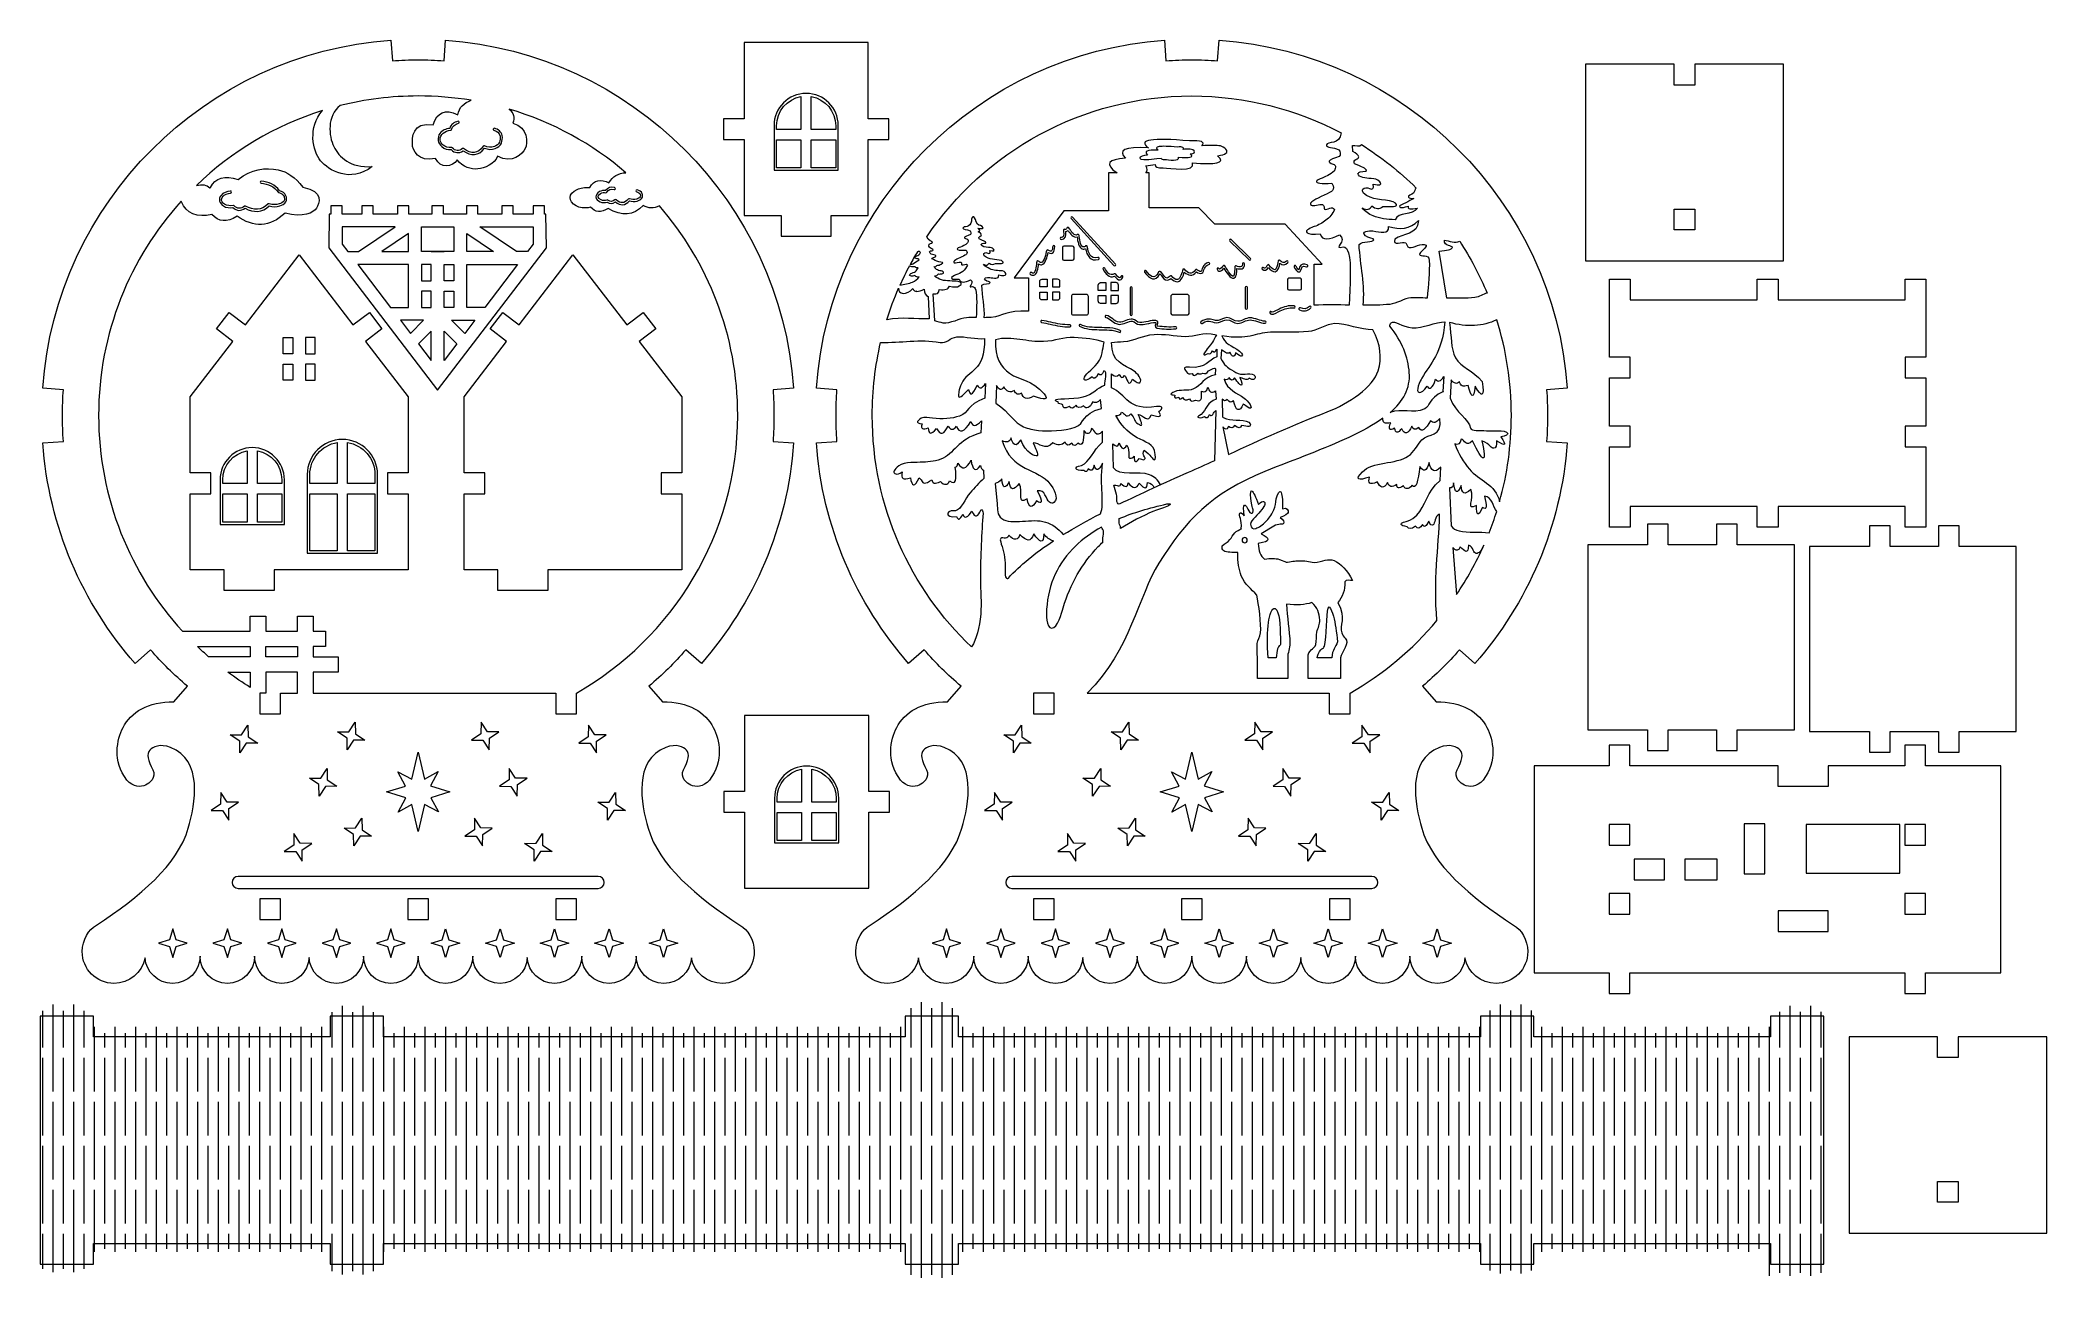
# Model space of a CAD drawing. Header units: centimetres. Extents: x -16.2 to 12.9, y -6.5 to 11.5.
import ezdxf

# ---------------------------------------------------------------- set-up
doc = ezdxf.new("R2010")
doc.units = ezdxf.units.CM
doc.header["$MEASUREMENT"] = 0
doc.layers.add('layer 1', color=7, linetype='Continuous')

msp = doc.modelspace()

# ---------------------------------------------------------------- linework, layer by layer
at = {"layer": 'layer 1', "color": 250, "lineweight": 9}
for points, knots in [([(-6.80655, 2.66011), (-6.80655, 2.66011), (-6.58098, 2.46234), (-6.58098, 2.46234), (-6.58098, 2.46234), (-5.81998, 3.33035), (-5.32969, 4.44165), (-5.24197, 5.66437), (-5.24197, 5.66437), (-5.24197, 5.66437), (-5.54121, 5.68584), (-5.54121, 5.68584), (-5.54121, 5.68584), (-5.53232, 5.80968), (-5.52779, 5.93474), (-5.52779, 6.06084), (-5.52779, 6.06084), (-5.52779, 6.18695), (-5.53232, 6.312), (-5.54121, 6.43584), (-5.54121, 6.43584), (-5.54121, 6.43584), (-5.24197, 6.45731), (-5.24197, 6.45731), (-5.24197, 6.45731), (-5.43568, 9.15732), (-7.59231, 11.31396), (-10.29233, 11.50768), (-10.29233, 11.50768), (-10.29233, 11.50768), (-10.3138, 11.20844), (-10.3138, 11.20844), (-10.3138, 11.20844), (-10.43764, 11.21733), (-10.5627, 11.22186), (-10.6888, 11.22186), (-10.6888, 11.22186), (-10.81491, 11.22186), (-10.93996, 11.21733), (-11.0638, 11.20844), (-11.0638, 11.20844), (-11.0638, 11.20844), (-11.08527, 11.50768), (-11.08527, 11.50768), (-11.08527, 11.50768), (-13.78528, 11.31397), (-15.94192, 9.15732), (-16.13563, 6.45731), (-16.13563, 6.45731), (-16.13563, 6.45731), (-15.8364, 6.43584), (-15.8364, 6.43584), (-15.8364, 6.43584), (-15.84528, 6.312), (-15.84981, 6.18695), (-15.84981, 6.06084), (-15.84981, 6.06084), (-15.84981, 5.93474), (-15.84528, 5.80968), (-15.8364, 5.68584), (-15.8364, 5.68584), (-15.8364, 5.68584), (-16.13563, 5.66437), (-16.13563, 5.66437), (-16.13563, 5.66437), (-16.0479, 4.44165), (-15.55762, 3.33036), (-14.79663, 2.46234), (-14.79663, 2.46234), (-14.79663, 2.46234), (-14.57105, 2.66012), (-14.57105, 2.66012), (-14.57105, 2.66012), (-14.40603, 2.47189), (-14.22754, 2.29576), (-14.03709, 2.13324), (-14.03709, 2.13324), (-14.03709, 2.13324), (-14.23182, 1.90503), (-14.23182, 1.90503), (-14.23182, 1.90503), (-14.60591, 1.91338), (-14.85922, 1.75438), (-14.9703, 1.53432), (-14.9703, 1.53432), (-15.06012, 1.35641), (-15.12786, 1.0479), (-14.91429, 0.76809), (-14.91429, 0.76809), (-14.82438, 0.67173), (-14.70969, 0.66368), (-14.64339, 0.69656), (-14.64339, 0.69656), (-14.58801, 0.72401), (-14.48367, 0.8052), (-14.53728, 0.9209), (-14.53728, 0.9209), (-14.61095, 1.05274), (-14.63088, 1.15094), (-14.58191, 1.20596), (-14.58191, 1.20596), (-14.53874, 1.25447), (-14.43405, 1.30317), (-14.2813, 1.24435), (-14.2813, 1.24435), (-13.80747, 1.06392), (-13.92001, 0.42815), (-14.02354, 0.07365), (-14.02354, 0.07365), (-14.17966, -0.46087), (-14.72151, -0.91604), (-15.35669, -1.33537), (-15.35669, -1.33537), (-15.46818, -1.3948), (-15.56322, -1.54526), (-15.56322, -1.71791), (-15.56322, -1.71791), (-15.56322, -1.97217), (-15.3571, -2.17828), (-15.10284, -2.17828), (-15.10284, -2.17828), (-14.88016, -2.17828), (-14.6944, -2.02018), (-14.6517, -1.81011), (-14.6517, -1.81011), (-14.63744, -2.0158), (-14.46432, -2.17828), (-14.25286, -2.17828), (-14.25286, -2.17828), (-14.03207, -2.17828), (-13.85307, -2.00113), (-13.85307, -1.78259), (-13.85307, -1.78259), (-13.85307, -2.00113), (-13.67592, -2.17828), (-13.45738, -2.17828), (-13.45738, -2.17828), (-13.23885, -2.17828), (-13.06169, -2.00113), (-13.06169, -1.78259), (-13.06169, -1.78259), (-13.06169, -2.00113), (-12.88454, -2.17828), (-12.666, -2.17828), (-12.666, -2.17828), (-12.45501, -2.17828), (-12.28257, -2.01313), (-12.27093, -1.80505), (-12.27093, -1.80505), (-12.2593, -2.01313), (-12.08687, -2.17828), (-11.87587, -2.17828), (-11.87587, -2.17828), (-11.65734, -2.17828), (-11.48018, -2.00113), (-11.48018, -1.78259), (-11.48018, -1.78259), (-11.48018, -2.00113), (-11.30302, -2.17828), (-11.08449, -2.17828), (-11.08449, -2.17828), (-10.86596, -2.17828), (-10.6888, -2.00113), (-10.6888, -1.78259), (-10.6888, -1.78259), (-10.6888, -2.00113), (-10.51164, -2.17828), (-10.29311, -2.17828), (-10.29311, -2.17828), (-10.07458, -2.17828), (-9.89742, -2.00113), (-9.89742, -1.78259), (-9.89742, -1.78259), (-9.89742, -2.00113), (-9.72027, -2.17828), (-9.50173, -2.17828), (-9.50173, -2.17828), (-9.29073, -2.17828), (-9.1183, -2.01313), (-9.10667, -1.80505), (-9.10667, -1.80505), (-9.09504, -2.01313), (-8.9226, -2.17828), (-8.7116, -2.17828), (-8.7116, -2.17828), (-8.49306, -2.17828), (-8.31591, -2.00113), (-8.31591, -1.78259), (-8.31591, -1.78259), (-8.31591, -2.00113), (-8.13876, -2.17828), (-7.92022, -2.17828), (-7.92022, -2.17828), (-7.70169, -2.17828), (-7.52453, -2.00113), (-7.52453, -1.78259), (-7.52453, -1.78259), (-7.52453, -2.00113), (-7.34553, -2.17828), (-7.12474, -2.17828), (-7.12474, -2.17828), (-6.91329, -2.17828), (-6.74016, -2.0158), (-6.7259, -1.81011), (-6.7259, -1.81011), (-6.6832, -2.02018), (-6.49744, -2.17828), (-6.27476, -2.17828), (-6.27476, -2.17828), (-6.0205, -2.17828), (-5.81439, -1.97217), (-5.81439, -1.71791), (-5.81439, -1.71791), (-5.81439, -1.54526), (-5.90943, -1.3948), (-6.02091, -1.33537), (-6.02091, -1.33537), (-6.65609, -0.91604), (-7.19794, -0.46087), (-7.35406, 0.07365), (-7.35406, 0.07365), (-7.45759, 0.42815), (-7.57013, 1.06392), (-7.0963, 1.24435), (-7.0963, 1.24435), (-6.94355, 1.30317), (-6.83886, 1.25447), (-6.79569, 1.20596), (-6.79569, 1.20596), (-6.74673, 1.15094), (-6.76665, 1.05274), (-6.84032, 0.9209), (-6.84032, 0.9209), (-6.89393, 0.8052), (-6.7896, 0.72401), (-6.73422, 0.69656), (-6.73422, 0.69656), (-6.66791, 0.66368), (-6.55323, 0.67173), (-6.46331, 0.76809), (-6.46331, 0.76809), (-6.24974, 1.0479), (-6.31749, 1.35641), (-6.4073, 1.53432), (-6.4073, 1.53432), (-6.51838, 1.75438), (-6.77169, 1.91338), (-7.14578, 1.90503), (-7.14578, 1.90503), (-7.14578, 1.90503), (-7.34052, 2.13324), (-7.34052, 2.13324), (-7.34052, 2.13324), (-7.15007, 2.29575), (-6.97158, 2.47189), (-6.80655, 2.66011)], [0, 0, 0, 0, 0.01538462, 0.01538462, 0.01538462, 0.01538462, 0.03076923, 0.03076923, 0.03076923, 0.03076923, 0.04615385, 0.04615385, 0.04615385, 0.04615385, 0.06153846, 0.06153846, 0.06153846, 0.06153846, 0.07692308, 0.07692308, 0.07692308, 0.07692308, 0.09230769, 0.09230769, 0.09230769, 0.09230769, 0.10769231, 0.10769231, 0.10769231, 0.10769231, 0.12307692, 0.12307692, 0.12307692, 0.12307692, 0.13846154, 0.13846154, 0.13846154, 0.13846154, 0.15384615, 0.15384615, 0.15384615, 0.15384615, 0.16923077, 0.16923077, 0.16923077, 0.16923077, 0.18461538, 0.18461538, 0.18461538, 0.18461538, 0.2, 0.2, 0.2, 0.2, 0.21538462, 0.21538462, 0.21538462, 0.21538462, 0.23076923, 0.23076923, 0.23076923, 0.23076923, 0.24615385, 0.24615385, 0.24615385, 0.24615385, 0.26153846, 0.26153846, 0.26153846, 0.26153846, 0.27692308, 0.27692308, 0.27692308, 0.27692308, 0.29230769, 0.29230769, 0.29230769, 0.29230769, 0.30769231, 0.30769231, 0.30769231, 0.30769231, 0.32307692, 0.32307692, 0.32307692, 0.32307692, 0.33846154, 0.33846154, 0.33846154, 0.33846154, 0.35384615, 0.35384615, 0.35384615, 0.35384615, 0.36923077, 0.36923077, 0.36923077, 0.36923077, 0.38461538, 0.38461538, 0.38461538, 0.38461538, 0.4, 0.4, 0.4, 0.4, 0.41538462, 0.41538462, 0.41538462, 0.41538462, 0.43076923, 0.43076923, 0.43076923, 0.43076923, 0.44615385, 0.44615385, 0.44615385, 0.44615385, 0.46153846, 0.46153846, 0.46153846, 0.46153846, 0.47692308, 0.47692308, 0.47692308, 0.47692308, 0.49230769, 0.49230769, 0.49230769, 0.49230769, 0.50769231, 0.50769231, 0.50769231, 0.50769231, 0.52307692, 0.52307692, 0.52307692, 0.52307692, 0.53846154, 0.53846154, 0.53846154, 0.53846154, 0.55384615, 0.55384615, 0.55384615, 0.55384615, 0.56923077, 0.56923077, 0.56923077, 0.56923077, 0.58461538, 0.58461538, 0.58461538, 0.58461538, 0.6, 0.6, 0.6, 0.6, 0.61538462, 0.61538462, 0.61538462, 0.61538462, 0.63076923, 0.63076923, 0.63076923, 0.63076923, 0.64615385, 0.64615385, 0.64615385, 0.64615385, 0.66153846, 0.66153846, 0.66153846, 0.66153846, 0.67692308, 0.67692308, 0.67692308, 0.67692308, 0.69230769, 0.69230769, 0.69230769, 0.69230769, 0.70769231, 0.70769231, 0.70769231, 0.70769231, 0.72307692, 0.72307692, 0.72307692, 0.72307692, 0.73846154, 0.73846154, 0.73846154, 0.73846154, 0.75384615, 0.75384615, 0.75384615, 0.75384615, 0.76923077, 0.76923077, 0.76923077, 0.76923077, 0.78461538, 0.78461538, 0.78461538, 0.78461538, 0.8, 0.8, 0.8, 0.8, 0.81538462, 0.81538462, 0.81538462, 0.81538462, 0.83076923, 0.83076923, 0.83076923, 0.83076923, 0.84615385, 0.84615385, 0.84615385, 0.84615385, 0.86153846, 0.86153846, 0.86153846, 0.86153846, 0.87692308, 0.87692308, 0.87692308, 0.87692308, 0.89230769, 0.89230769, 0.89230769, 0.89230769, 0.90769231, 0.90769231, 0.90769231, 0.90769231, 0.92307692, 0.92307692, 0.92307692, 0.92307692, 0.93846154, 0.93846154, 0.93846154, 0.93846154, 0.95384615, 0.95384615, 0.95384615, 0.95384615, 0.96923077, 0.96923077, 0.96923077, 0.96923077, 1, 1, 1, 1]), ([(-5.96045, 11.47102), (-5.96045, 11.47102), (-4.16045, 11.47102), (-4.16045, 11.47102), (-4.16045, 11.47102), (-4.16045, 11.47102), (-4.16045, 10.36689), (-4.16045, 10.36689), (-4.16045, 10.36689), (-4.16045, 10.36689), (-3.86045, 10.36689), (-3.86045, 10.36689), (-3.86045, 10.36689), (-3.86045, 10.36689), (-3.86045, 10.06689), (-3.86045, 10.06689), (-3.86045, 10.06689), (-3.86045, 10.06689), (-4.16045, 10.06689), (-4.16045, 10.06689), (-4.16045, 10.06689), (-4.16045, 10.06689), (-4.16045, 8.96277), (-4.16045, 8.96277), (-4.16045, 8.96277), (-4.16045, 8.96277), (-4.69769, 8.96277), (-4.69769, 8.96277), (-4.69769, 8.96277), (-4.69769, 8.96277), (-4.69769, 8.66277), (-4.69769, 8.66277), (-4.69769, 8.66277), (-4.69769, 8.66277), (-5.42321, 8.66277), (-5.42321, 8.66277), (-5.42321, 8.66277), (-5.42321, 8.66277), (-5.42321, 8.96277), (-5.42321, 8.96277), (-5.42321, 8.96277), (-5.42321, 8.96277), (-5.96045, 8.96277), (-5.96045, 8.96277), (-5.96045, 8.96277), (-5.96045, 8.96277), (-5.96045, 10.06689), (-5.96045, 10.06689), (-5.96045, 10.06689), (-5.96045, 10.06689), (-6.26045, 10.06689), (-6.26045, 10.06689), (-6.26045, 10.06689), (-6.26045, 10.06689), (-6.26045, 10.36689), (-6.26045, 10.36689), (-6.26045, 10.36689), (-6.26045, 10.36689), (-5.96045, 10.36689), (-5.96045, 10.36689), (-5.96045, 10.36689), (-5.96045, 10.36689), (-5.96045, 11.47102), (-5.96045, 11.47102)], [0, 0, 0, 0, 0.05882353, 0.05882353, 0.05882353, 0.05882353, 0.11764706, 0.11764706, 0.11764706, 0.11764706, 0.17647059, 0.17647059, 0.17647059, 0.17647059, 0.23529412, 0.23529412, 0.23529412, 0.23529412, 0.29411765, 0.29411765, 0.29411765, 0.29411765, 0.35294118, 0.35294118, 0.35294118, 0.35294118, 0.41176471, 0.41176471, 0.41176471, 0.41176471, 0.47058824, 0.47058824, 0.47058824, 0.47058824, 0.52941176, 0.52941176, 0.52941176, 0.52941176, 0.58823529, 0.58823529, 0.58823529, 0.58823529, 0.64705882, 0.64705882, 0.64705882, 0.64705882, 0.70588235, 0.70588235, 0.70588235, 0.70588235, 0.76470588, 0.76470588, 0.76470588, 0.76470588, 0.82352941, 0.82352941, 0.82352941, 0.82352941, 0.88235294, 0.88235294, 0.88235294, 0.88235294, 1, 1, 1, 1]), ([(4.4167, 2.66011), (4.4167, 2.66011), (4.64227, 2.46234), (4.64227, 2.46234), (4.64227, 2.46234), (5.40327, 3.33035), (5.89356, 4.44165), (5.98128, 5.66437), (5.98128, 5.66437), (5.98128, 5.66437), (5.68204, 5.68584), (5.68204, 5.68584), (5.68204, 5.68584), (5.69093, 5.80968), (5.69546, 5.93474), (5.69546, 6.06084), (5.69546, 6.06084), (5.69546, 6.18695), (5.69093, 6.312), (5.68204, 6.43584), (5.68204, 6.43584), (5.68204, 6.43584), (5.98128, 6.45731), (5.98128, 6.45731), (5.98128, 6.45731), (5.78757, 9.15732), (3.63094, 11.31396), (0.93092, 11.50768), (0.93092, 11.50768), (0.93092, 11.50768), (0.90945, 11.20844), (0.90945, 11.20844), (0.90945, 11.20844), (0.78561, 11.21733), (0.66055, 11.22186), (0.53445, 11.22186), (0.53445, 11.22186), (0.40834, 11.22186), (0.28329, 11.21733), (0.15945, 11.20844), (0.15945, 11.20844), (0.15945, 11.20844), (0.13798, 11.50768), (0.13798, 11.50768), (0.13798, 11.50768), (-2.56203, 11.31397), (-4.71867, 9.15732), (-4.91238, 6.45731), (-4.91238, 6.45731), (-4.91238, 6.45731), (-4.61316, 6.43584), (-4.61316, 6.43584), (-4.61316, 6.43584), (-4.62204, 6.312), (-4.62657, 6.18695), (-4.62657, 6.06084), (-4.62657, 6.06084), (-4.62657, 5.93474), (-4.62204, 5.80968), (-4.61316, 5.68584), (-4.61316, 5.68584), (-4.61316, 5.68584), (-4.91238, 5.66437), (-4.91238, 5.66437), (-4.91238, 5.66437), (-4.82466, 4.44165), (-4.33437, 3.33036), (-3.57338, 2.46234), (-3.57338, 2.46234), (-3.57338, 2.46234), (-3.3478, 2.66012), (-3.3478, 2.66012), (-3.3478, 2.66012), (-3.18278, 2.47189), (-3.00429, 2.29576), (-2.81384, 2.13324), (-2.81384, 2.13324), (-2.81384, 2.13324), (-3.00858, 1.90503), (-3.00858, 1.90503), (-3.00858, 1.90503), (-3.38266, 1.91338), (-3.63597, 1.75438), (-3.74706, 1.53432), (-3.74706, 1.53432), (-3.83687, 1.35641), (-3.90462, 1.0479), (-3.69105, 0.76809), (-3.69105, 0.76809), (-3.60113, 0.67173), (-3.48645, 0.66368), (-3.42014, 0.69656), (-3.42014, 0.69656), (-3.36476, 0.72401), (-3.26043, 0.8052), (-3.31404, 0.9209), (-3.31404, 0.9209), (-3.3877, 1.05274), (-3.40763, 1.15094), (-3.35866, 1.20596), (-3.35866, 1.20596), (-3.31549, 1.25447), (-3.21081, 1.30317), (-3.05805, 1.24435), (-3.05805, 1.24435), (-2.58423, 1.06392), (-2.69676, 0.42815), (-2.80029, 0.07365), (-2.80029, 0.07365), (-2.95641, -0.46087), (-3.49827, -0.91604), (-4.13344, -1.33537), (-4.13344, -1.33537), (-4.24493, -1.3948), (-4.33997, -1.54526), (-4.33997, -1.71791), (-4.33997, -1.71791), (-4.33997, -1.97217), (-4.13385, -2.17828), (-3.8796, -2.17828), (-3.8796, -2.17828), (-3.65691, -2.17828), (-3.47115, -2.02018), (-3.42846, -1.81011), (-3.42846, -1.81011), (-3.41419, -2.0158), (-3.24107, -2.17828), (-3.02961, -2.17828), (-3.02961, -2.17828), (-2.80882, -2.17828), (-2.62983, -2.00113), (-2.62983, -1.78259), (-2.62983, -1.78259), (-2.62983, -2.00113), (-2.45267, -2.17828), (-2.23413, -2.17828), (-2.23413, -2.17828), (-2.0156, -2.17828), (-1.83844, -2.00113), (-1.83844, -1.78259), (-1.83844, -1.78259), (-1.83844, -2.00113), (-1.66129, -2.17828), (-1.44276, -2.17828), (-1.44276, -2.17828), (-1.23176, -2.17828), (-1.05932, -2.01313), (-1.04769, -1.80505), (-1.04769, -1.80505), (-1.03605, -2.01313), (-0.86362, -2.17828), (-0.65262, -2.17828), (-0.65262, -2.17828), (-0.43409, -2.17828), (-0.25693, -2.00113), (-0.25693, -1.78259), (-0.25693, -1.78259), (-0.25693, -2.00113), (-0.07977, -2.17828), (0.13876, -2.17828), (0.13876, -2.17828), (0.35729, -2.17828), (0.53445, -2.00113), (0.53445, -1.78259), (0.53445, -1.78259), (0.53445, -2.00113), (0.71161, -2.17828), (0.93014, -2.17828), (0.93014, -2.17828), (1.14867, -2.17828), (1.32583, -2.00113), (1.32583, -1.78259), (1.32583, -1.78259), (1.32583, -2.00113), (1.50298, -2.17828), (1.72152, -2.17828), (1.72152, -2.17828), (1.93252, -2.17828), (2.10495, -2.01313), (2.11658, -1.80505), (2.11658, -1.80505), (2.12821, -2.01313), (2.30065, -2.17828), (2.51165, -2.17828), (2.51165, -2.17828), (2.73019, -2.17828), (2.90734, -2.00113), (2.90734, -1.78259), (2.90734, -1.78259), (2.90734, -2.00113), (3.08449, -2.17828), (3.30303, -2.17828), (3.30303, -2.17828), (3.52156, -2.17828), (3.69872, -2.00113), (3.69872, -1.78259), (3.69872, -1.78259), (3.69872, -2.00113), (3.87772, -2.17828), (4.09851, -2.17828), (4.09851, -2.17828), (4.30996, -2.17828), (4.48309, -2.0158), (4.49735, -1.81011), (4.49735, -1.81011), (4.54005, -2.02018), (4.72581, -2.17828), (4.94849, -2.17828), (4.94849, -2.17828), (5.20275, -2.17828), (5.40886, -1.97217), (5.40886, -1.71791), (5.40886, -1.71791), (5.40886, -1.54526), (5.31382, -1.3948), (5.20234, -1.33537), (5.20234, -1.33537), (4.56716, -0.91604), (4.02531, -0.46087), (3.86919, 0.07365), (3.86919, 0.07365), (3.76566, 0.42815), (3.65312, 1.06392), (4.12695, 1.24435), (4.12695, 1.24435), (4.2797, 1.30317), (4.38439, 1.25447), (4.42756, 1.20596), (4.42756, 1.20596), (4.47652, 1.15094), (4.4566, 1.05274), (4.38293, 0.9209), (4.38293, 0.9209), (4.32932, 0.8052), (4.43365, 0.72401), (4.48903, 0.69656), (4.48903, 0.69656), (4.55534, 0.66368), (4.67002, 0.67173), (4.75994, 0.76809), (4.75994, 0.76809), (4.97351, 1.0479), (4.90576, 1.35641), (4.81595, 1.53432), (4.81595, 1.53432), (4.70487, 1.75438), (4.45156, 1.91338), (4.07747, 1.90503), (4.07747, 1.90503), (4.07747, 1.90503), (3.88273, 2.13324), (3.88273, 2.13324), (3.88273, 2.13324), (4.07318, 2.29575), (4.25167, 2.47189), (4.4167, 2.66011)], [0, 0, 0, 0, 0.01538462, 0.01538462, 0.01538462, 0.01538462, 0.03076923, 0.03076923, 0.03076923, 0.03076923, 0.04615385, 0.04615385, 0.04615385, 0.04615385, 0.06153846, 0.06153846, 0.06153846, 0.06153846, 0.07692308, 0.07692308, 0.07692308, 0.07692308, 0.09230769, 0.09230769, 0.09230769, 0.09230769, 0.10769231, 0.10769231, 0.10769231, 0.10769231, 0.12307692, 0.12307692, 0.12307692, 0.12307692, 0.13846154, 0.13846154, 0.13846154, 0.13846154, 0.15384615, 0.15384615, 0.15384615, 0.15384615, 0.16923077, 0.16923077, 0.16923077, 0.16923077, 0.18461538, 0.18461538, 0.18461538, 0.18461538, 0.2, 0.2, 0.2, 0.2, 0.21538462, 0.21538462, 0.21538462, 0.21538462, 0.23076923, 0.23076923, 0.23076923, 0.23076923, 0.24615385, 0.24615385, 0.24615385, 0.24615385, 0.26153846, 0.26153846, 0.26153846, 0.26153846, 0.27692308, 0.27692308, 0.27692308, 0.27692308, 0.29230769, 0.29230769, 0.29230769, 0.29230769, 0.30769231, 0.30769231, 0.30769231, 0.30769231, 0.32307692, 0.32307692, 0.32307692, 0.32307692, 0.33846154, 0.33846154, 0.33846154, 0.33846154, 0.35384615, 0.35384615, 0.35384615, 0.35384615, 0.36923077, 0.36923077, 0.36923077, 0.36923077, 0.38461538, 0.38461538, 0.38461538, 0.38461538, 0.4, 0.4, 0.4, 0.4, 0.41538462, 0.41538462, 0.41538462, 0.41538462, 0.43076923, 0.43076923, 0.43076923, 0.43076923, 0.44615385, 0.44615385, 0.44615385, 0.44615385, 0.46153846, 0.46153846, 0.46153846, 0.46153846, 0.47692308, 0.47692308, 0.47692308, 0.47692308, 0.49230769, 0.49230769, 0.49230769, 0.49230769, 0.50769231, 0.50769231, 0.50769231, 0.50769231, 0.52307692, 0.52307692, 0.52307692, 0.52307692, 0.53846154, 0.53846154, 0.53846154, 0.53846154, 0.55384615, 0.55384615, 0.55384615, 0.55384615, 0.56923077, 0.56923077, 0.56923077, 0.56923077, 0.58461538, 0.58461538, 0.58461538, 0.58461538, 0.6, 0.6, 0.6, 0.6, 0.61538462, 0.61538462, 0.61538462, 0.61538462, 0.63076923, 0.63076923, 0.63076923, 0.63076923, 0.64615385, 0.64615385, 0.64615385, 0.64615385, 0.66153846, 0.66153846, 0.66153846, 0.66153846, 0.67692308, 0.67692308, 0.67692308, 0.67692308, 0.69230769, 0.69230769, 0.69230769, 0.69230769, 0.70769231, 0.70769231, 0.70769231, 0.70769231, 0.72307692, 0.72307692, 0.72307692, 0.72307692, 0.73846154, 0.73846154, 0.73846154, 0.73846154, 0.75384615, 0.75384615, 0.75384615, 0.75384615, 0.76923077, 0.76923077, 0.76923077, 0.76923077, 0.78461538, 0.78461538, 0.78461538, 0.78461538, 0.8, 0.8, 0.8, 0.8, 0.81538462, 0.81538462, 0.81538462, 0.81538462, 0.83076923, 0.83076923, 0.83076923, 0.83076923, 0.84615385, 0.84615385, 0.84615385, 0.84615385, 0.86153846, 0.86153846, 0.86153846, 0.86153846, 0.87692308, 0.87692308, 0.87692308, 0.87692308, 0.89230769, 0.89230769, 0.89230769, 0.89230769, 0.90769231, 0.90769231, 0.90769231, 0.90769231, 0.92307692, 0.92307692, 0.92307692, 0.92307692, 0.93846154, 0.93846154, 0.93846154, 0.93846154, 0.95384615, 0.95384615, 0.95384615, 0.95384615, 0.96923077, 0.96923077, 0.96923077, 0.96923077, 1, 1, 1, 1]), ([(7.83229, 11.15653), (7.83229, 11.15653), (9.11699, 11.15652), (9.11699, 11.15652), (9.11699, 11.15652), (9.11699, 11.15652), (9.11701, 8.30658), (9.11701, 8.30658), (9.11701, 8.30658), (9.11701, 8.30658), (6.24758, 8.30659), (6.24758, 8.30659), (6.24758, 8.30659), (6.24758, 8.30659), (6.24757, 11.15655), (6.24757, 11.15655), (6.24757, 11.15655), (6.24757, 11.15655), (7.53229, 11.15653), (7.53229, 11.15653), (7.53229, 11.15653), (7.53229, 11.15653), (7.53229, 10.85653), (7.53229, 10.85653), (7.53229, 10.85653), (7.53229, 10.85653), (7.83229, 10.85654), (7.83229, 10.85654), (7.83229, 10.85654), (7.83229, 10.85654), (7.83229, 11.15653), (7.83229, 11.15653)], [0, 0, 0, 0, 0.11111111, 0.11111111, 0.11111111, 0.11111111, 0.22222222, 0.22222222, 0.22222222, 0.22222222, 0.33333333, 0.33333333, 0.33333333, 0.33333333, 0.44444444, 0.44444444, 0.44444444, 0.44444444, 0.55555556, 0.55555556, 0.55555556, 0.55555556, 0.66666667, 0.66666667, 0.66666667, 0.66666667, 0.77777778, 0.77777778, 0.77777778, 0.77777778, 1, 1, 1, 1]), ([(-8.39373, 2.03215), (-8.39373, 2.03215), (-8.39373, 1.73215), (-8.39373, 1.73215), (-8.39373, 1.73215), (-8.39373, 1.73215), (-8.69373, 1.73215), (-8.69373, 1.73215), (-8.69373, 1.73215), (-8.69373, 1.73215), (-8.69373, 2.03215), (-8.69373, 2.03215), (-8.69373, 2.03215), (-8.69373, 2.03215), (-12.21351, 2.03215), (-12.21351, 2.03215), (-12.21351, 2.03215), (-12.21351, 2.03215), (-12.21351, 2.33664), (-12.21351, 2.33664), (-12.21351, 2.33664), (-12.21351, 2.33664), (-11.84778, 2.33664), (-11.84778, 2.33664), (-11.84778, 2.33664), (-11.84778, 2.33664), (-11.84778, 2.56164), (-11.84778, 2.56164), (-11.84778, 2.56164), (-11.84778, 2.56164), (-12.21351, 2.56164), (-12.21351, 2.56164), (-12.21351, 2.56164), (-12.21351, 2.56164), (-12.21351, 2.70783), (-12.21351, 2.70783), (-12.21351, 2.70783), (-12.21351, 2.70783), (-12.03429, 2.70783), (-12.03429, 2.70783), (-12.03429, 2.70783), (-12.03429, 2.70783), (-12.03429, 2.93283), (-12.03429, 2.93283), (-12.03429, 2.93283), (-12.03429, 2.93283), (-12.21351, 2.93283), (-12.21351, 2.93283), (-12.21351, 2.93283), (-12.21351, 2.93283), (-12.21351, 3.15162), (-12.21351, 3.15162), (-12.21351, 3.15162), (-12.21351, 3.15162), (-12.43851, 3.15162), (-12.43851, 3.15162), (-12.43851, 3.15162), (-12.43851, 3.15162), (-12.43851, 2.93283), (-12.43851, 2.93283), (-12.43851, 2.93283), (-12.43851, 2.93283), (-12.90011, 2.93283), (-12.90011, 2.93283), (-12.90011, 2.93283), (-12.90011, 2.93283), (-12.90011, 3.15162), (-12.90011, 3.15162), (-12.90011, 3.15162), (-12.90011, 3.15162), (-13.12511, 3.15162), (-13.12511, 3.15162), (-13.12511, 3.15162), (-13.12511, 3.15162), (-13.12511, 2.93283), (-13.12511, 2.93283), (-13.12511, 2.93283), (-13.12511, 2.93283), (-14.11029, 2.93283), (-14.11029, 2.93283), (-14.11029, 2.93283), (-14.86461, 3.75738), (-15.32481, 4.85553), (-15.32481, 6.06114), (-15.32481, 6.06114), (-15.32481, 7.2572), (-14.87186, 8.34747), (-14.12816, 9.1698), (-14.12816, 9.1698), (-14.05249, 8.98102), (-13.89378, 8.93275), (-13.68051, 8.97681), (-13.68051, 8.97681), (-13.58376, 8.87474), (-13.46701, 8.85069), (-13.31736, 8.95499), (-13.31736, 8.95499), (-13.07501, 8.78619), (-12.84204, 8.78643), (-12.62084, 8.99864), (-12.62084, 8.99864), (-12.3612, 8.92347), (-12.20568, 9.00489), (-12.16336, 9.06999), (-12.16336, 9.06999), (-12.12351, 9.13129), (-12.04493, 9.31429), (-12.36287, 9.37369), (-12.36287, 9.37369), (-12.47217, 9.52131), (-12.59178, 9.59817), (-12.71872, 9.62457), (-12.71872, 9.62457), (-12.90078, 9.66244), (-13.11382, 9.64022), (-13.30149, 9.4868), (-13.30149, 9.4868), (-13.49622, 9.54819), (-13.63261, 9.51472), (-13.70034, 9.36972), (-13.70034, 9.36972), (-13.70787, 9.36408), (-13.7079, 9.36141), (-13.71225, 9.36576), (-13.71225, 9.36576), (-13.75736, 9.4083), (-13.82234, 9.41902), (-13.90712, 9.39807), (-13.90712, 9.39807), (-13.396, 9.89112), (-12.7719, 10.26786), (-12.07745, 10.48559), (-12.07745, 10.48559), (-12.28869, 10.24695), (-12.22311, 9.89262), (-12.10608, 9.75762), (-12.10608, 9.75762), (-11.98578, 9.61886), (-11.68192, 9.4276), (-11.35481, 9.67332), (-11.35481, 9.67332), (-11.67528, 9.64803), (-11.83734, 9.81069), (-11.9139, 9.96428), (-11.9139, 9.96428), (-11.98602, 10.10893), (-12.01718, 10.41057), (-11.82009, 10.55814), (-11.82009, 10.55814), (-11.45802, 10.64893), (-11.07903, 10.69715), (-10.6888, 10.69715), (-10.6888, 10.69715), (-10.42781, 10.69715), (-10.17185, 10.67557), (-9.92261, 10.63413), (-9.92261, 10.63413), (-10.026, 10.59658), (-10.09579, 10.53173), (-10.1145, 10.42536), (-10.1145, 10.42536), (-10.29658, 10.5124), (-10.41462, 10.46335), (-10.4697, 10.28049), (-10.4697, 10.28049), (-10.78413, 10.32516), (-10.77183, 10.08039), (-10.77313, 10.00268), (-10.77313, 10.00268), (-10.77459, 9.91559), (-10.68788, 9.72732), (-10.43597, 9.79233), (-10.43597, 9.79233), (-10.36896, 9.6373), (-10.19475, 9.66258), (-10.12244, 9.76852), (-10.12244, 9.76852), (-10.03741, 9.66528), (-9.92255, 9.63055), (-9.82553, 9.63835), (-9.82553, 9.63835), (-9.72702, 9.64626), (-9.5829, 9.71022), (-9.53607, 9.8221), (-9.53607, 9.8221), (-9.32772, 9.70565), (-9.17127, 9.854), (-9.13515, 9.93506), (-9.13515, 9.93506), (-9.09973, 10.01457), (-9.08758, 10.24339), (-9.31581, 10.30132), (-9.31581, 10.30132), (-9.28846, 10.38522), (-9.30386, 10.45448), (-9.36912, 10.50661), (-9.36912, 10.50661), (-8.7379, 10.31951), (-8.16288, 10.00163), (-7.67547, 9.58437), (-7.67547, 9.58437), (-7.78858, 9.58125), (-7.86583, 9.52593), (-7.92074, 9.43812), (-7.92074, 9.43812), (-8.03878, 9.49092), (-8.13673, 9.48525), (-8.19657, 9.36867), (-8.19657, 9.36867), (-8.27425, 9.37635), (-8.33646, 9.36319), (-8.38316, 9.34101), (-8.38316, 9.34101), (-8.51359, 9.27907), (-8.52078, 9.17094), (-8.39761, 9.10119), (-8.39761, 9.10119), (-8.35131, 9.07495), (-8.28366, 9.06077), (-8.18664, 9.08292), (-8.18664, 9.08292), (-8.12229, 9.0088), (-8.03736, 9.00157), (-7.93066, 9.06506), (-7.93066, 9.06506), (-7.73402, 8.94243), (-7.56638, 8.96478), (-7.42266, 9.10673), (-7.42266, 9.10673), (-7.34756, 9.06304), (-7.26985, 9.0612), (-7.18947, 9.10218), (-7.18947, 9.10218), (-6.48146, 8.28816), (-6.05279, 7.22471), (-6.05279, 6.06114), (-6.05279, 6.06114), (-6.05279, 4.3357), (-6.99539, 2.83041), (-8.39373, 2.03215)], [0, 0, 0, 0, 0.01639344, 0.01639344, 0.01639344, 0.01639344, 0.03278689, 0.03278689, 0.03278689, 0.03278689, 0.04918033, 0.04918033, 0.04918033, 0.04918033, 0.06557377, 0.06557377, 0.06557377, 0.06557377, 0.08196721, 0.08196721, 0.08196721, 0.08196721, 0.09836066, 0.09836066, 0.09836066, 0.09836066, 0.1147541, 0.1147541, 0.1147541, 0.1147541, 0.13114754, 0.13114754, 0.13114754, 0.13114754, 0.14754098, 0.14754098, 0.14754098, 0.14754098, 0.16393443, 0.16393443, 0.16393443, 0.16393443, 0.18032787, 0.18032787, 0.18032787, 0.18032787, 0.19672131, 0.19672131, 0.19672131, 0.19672131, 0.21311475, 0.21311475, 0.21311475, 0.21311475, 0.2295082, 0.2295082, 0.2295082, 0.2295082, 0.24590164, 0.24590164, 0.24590164, 0.24590164, 0.26229508, 0.26229508, 0.26229508, 0.26229508, 0.27868852, 0.27868852, 0.27868852, 0.27868852, 0.29508197, 0.29508197, 0.29508197, 0.29508197, 0.31147541, 0.31147541, 0.31147541, 0.31147541, 0.32786885, 0.32786885, 0.32786885, 0.32786885, 0.3442623, 0.3442623, 0.3442623, 0.3442623, 0.36065574, 0.36065574, 0.36065574, 0.36065574, 0.37704918, 0.37704918, 0.37704918, 0.37704918, 0.39344262, 0.39344262, 0.39344262, 0.39344262, 0.40983607, 0.40983607, 0.40983607, 0.40983607, 0.42622951, 0.42622951, 0.42622951, 0.42622951, 0.44262295, 0.44262295, 0.44262295, 0.44262295, 0.45901639, 0.45901639, 0.45901639, 0.45901639, 0.47540984, 0.47540984, 0.47540984, 0.47540984, 0.49180328, 0.49180328, 0.49180328, 0.49180328, 0.50819672, 0.50819672, 0.50819672, 0.50819672, 0.52459016, 0.52459016, 0.52459016, 0.52459016, 0.54098361, 0.54098361, 0.54098361, 0.54098361, 0.55737705, 0.55737705, 0.55737705, 0.55737705, 0.57377049, 0.57377049, 0.57377049, 0.57377049, 0.59016393, 0.59016393, 0.59016393, 0.59016393, 0.60655738, 0.60655738, 0.60655738, 0.60655738, 0.62295082, 0.62295082, 0.62295082, 0.62295082, 0.63934426, 0.63934426, 0.63934426, 0.63934426, 0.6557377, 0.6557377, 0.6557377, 0.6557377, 0.67213115, 0.67213115, 0.67213115, 0.67213115, 0.68852459, 0.68852459, 0.68852459, 0.68852459, 0.70491803, 0.70491803, 0.70491803, 0.70491803, 0.72131148, 0.72131148, 0.72131148, 0.72131148, 0.73770492, 0.73770492, 0.73770492, 0.73770492, 0.75409836, 0.75409836, 0.75409836, 0.75409836, 0.7704918, 0.7704918, 0.7704918, 0.7704918, 0.78688525, 0.78688525, 0.78688525, 0.78688525, 0.80327869, 0.80327869, 0.80327869, 0.80327869, 0.81967213, 0.81967213, 0.81967213, 0.81967213, 0.83606557, 0.83606557, 0.83606557, 0.83606557, 0.85245902, 0.85245902, 0.85245902, 0.85245902, 0.86885246, 0.86885246, 0.86885246, 0.86885246, 0.8852459, 0.8852459, 0.8852459, 0.8852459, 0.90163934, 0.90163934, 0.90163934, 0.90163934, 0.91803279, 0.91803279, 0.91803279, 0.91803279, 0.93442623, 0.93442623, 0.93442623, 0.93442623, 0.95081967, 0.95081967, 0.95081967, 0.95081967, 0.96721311, 0.96721311, 0.96721311, 0.96721311, 1, 1, 1, 1]), ([(-5.13545, 10.68872), (-5.33583, 10.65298), (-5.48928, 10.47673), (-5.48928, 10.26651), (-5.48928, 10.26651), (-5.48928, 10.26651), (-5.48928, 10.21255), (-5.48928, 10.21255), (-5.48928, 10.21255), (-5.48928, 10.21255), (-5.13545, 10.21255), (-5.13545, 10.21255), (-5.13545, 10.21255), (-5.13545, 10.21255), (-5.13545, 10.68872), (-5.13545, 10.68872)], [0, 0, 0, 0, 0.2, 0.2, 0.2, 0.2, 0.4, 0.4, 0.4, 0.4, 0.6, 0.6, 0.6, 0.6, 1, 1, 1, 1]), ([(-4.63162, 10.21255), (-4.63162, 10.21255), (-4.63162, 10.26651), (-4.63162, 10.26651), (-4.63162, 10.26651), (-4.63162, 10.47673), (-4.78507, 10.65298), (-4.98545, 10.68872), (-4.98545, 10.68872), (-4.98545, 10.68872), (-4.98545, 10.21255), (-4.98545, 10.21255), (-4.98545, 10.21255), (-4.98545, 10.21255), (-4.63162, 10.21255), (-4.63162, 10.21255)], [0, 0, 0, 0, 0.2, 0.2, 0.2, 0.2, 0.4, 0.4, 0.4, 0.4, 0.6, 0.6, 0.6, 0.6, 1, 1, 1, 1]), ([(2.81932, 7.66284), (2.82781, 7.94516), (2.85146, 8.26544), (2.80842, 8.41894), (2.80842, 8.41894), (2.79235, 8.47628), (2.76696, 8.51035), (2.728, 8.51049), (2.728, 8.51049), (2.56661, 8.46022), (2.79811, 8.59846), (2.67839, 8.68115), (2.67839, 8.68115), (2.5321, 8.60937), (2.4245, 8.5948), (2.39463, 8.69504), (2.39463, 8.69504), (2.29832, 8.68925), (2.22972, 8.69235), (2.20713, 8.71021), (2.20713, 8.71021), (2.1598, 8.74762), (2.28422, 8.79279), (2.30944, 8.80177), (2.30944, 8.80177), (2.37353, 8.82459), (2.43135, 8.85425), (2.48058, 8.8932), (2.48058, 8.8932), (2.53245, 8.93424), (2.57482, 8.98562), (2.60497, 9.05024), (2.60497, 9.05024), (2.57833, 9.11032), (2.4936, 9.03454), (2.45905, 9.05457), (2.45905, 9.05457), (2.44658, 9.0618), (2.46346, 9.11525), (2.42962, 9.12209), (2.42962, 9.12209), (2.38663, 9.13078), (2.29095, 9.09354), (2.26889, 9.11056), (2.26889, 9.11056), (2.24764, 9.12696), (2.25048, 9.14958), (2.30514, 9.18286), (2.30514, 9.18286), (2.36272, 9.2179), (2.55727, 9.30336), (2.575, 9.32411), (2.575, 9.32411), (2.59506, 9.34758), (2.5977, 9.38008), (2.56626, 9.43026), (2.56626, 9.43026), (2.41111, 9.42118), (2.33536, 9.43163), (2.34337, 9.46268), (2.34337, 9.46268), (2.35111, 9.4926), (2.47436, 9.49801), (2.60396, 9.61083), (2.60396, 9.61083), (2.61564, 9.63637), (2.62111, 9.65893), (2.61686, 9.67683), (2.61686, 9.67683), (2.61346, 9.69117), (2.6038, 9.70254), (2.5861, 9.71005), (2.5861, 9.71005), (2.53574, 9.7224), (2.519, 9.7365), (2.52728, 9.75187), (2.52728, 9.75187), (2.53831, 9.77237), (2.59383, 9.79516), (2.67341, 9.81919), (2.67341, 9.81919), (2.70177, 9.8323), (2.68782, 9.90307), (2.66537, 9.91541), (2.66537, 9.91541), (2.58853, 9.95765), (2.48191, 9.94176), (2.48641, 9.98682), (2.48641, 9.98682), (2.49201, 10.04276), (2.69283, 9.98487), (2.69973, 10.16148), (2.69973, 10.16148), (2.05343, 10.50347), (1.31655, 10.69715), (0.53445, 10.69715), (0.53445, 10.69715), (-1.06587, 10.69715), (-2.47683, 9.88629), (-3.30992, 8.65302), (-3.30992, 8.65302), (-3.29151, 8.59098), (-3.22695, 8.59434), (-3.22573, 8.57077), (-3.22573, 8.57077), (-3.22468, 8.5504), (-3.29109, 8.57156), (-3.28169, 8.51811), (-3.28169, 8.51811), (-3.27366, 8.49362), (-3.25136, 8.48886), (-3.23545, 8.48055), (-3.23545, 8.48055), (-3.21612, 8.47045), (-3.20562, 8.45093), (-3.23952, 8.45219), (-3.23952, 8.45219), (-3.25288, 8.45269), (-3.26596, 8.45256), (-3.27127, 8.43526), (-3.27127, 8.43526), (-3.26009, 8.40236), (-3.23298, 8.39931), (-3.20884, 8.39372), (-3.20884, 8.39372), (-3.18046, 8.38714), (-3.15689, 8.37101), (-3.19733, 8.35683), (-3.19733, 8.35683), (-3.21486, 8.35068), (-3.23487, 8.34986), (-3.23604, 8.33307), (-3.23604, 8.33307), (-3.20049, 8.32173), (-3.17265, 8.30247), (-3.13755, 8.29068), (-3.13755, 8.29068), (-3.09739, 8.27717), (-3.04438, 8.28987), (-3.10228, 8.25713), (-3.10228, 8.25713), (-3.12097, 8.24655), (-3.14193, 8.24048), (-3.16559, 8.23982), (-3.16559, 8.23982), (-3.17287, 8.2236), (-3.18544, 8.21732), (-3.2033, 8.22096), (-3.2033, 8.22096), (-3.19161, 8.19827), (-3.17541, 8.18383), (-3.1573, 8.17293), (-3.1573, 8.17293), (-3.13764, 8.16109), (-3.10716, 8.16282), (-3.08642, 8.15306), (-3.08642, 8.15306), (-3.03132, 8.12715), (-3.10347, 8.10713), (-3.14277, 8.11578), (-3.14277, 8.11578), (-3.15478, 8.09434), (-3.17506, 8.08696), (-3.20031, 8.088), (-3.20031, 8.088), (-3.17046, 8.05886), (-3.13434, 8.04059), (-3.09483, 8.02824), (-3.09483, 8.02824), (-3.02711, 8.00709), (-2.92416, 8.01894), (-2.85729, 8.00342), (-2.85729, 8.00342), (-2.81041, 7.99253), (-2.78565, 7.97217), (-2.83828, 7.94136), (-2.83828, 7.94136), (-2.87186, 7.92173), (-2.92173, 7.92283), (-2.98203, 7.93719), (-2.98203, 7.93719), (-2.99467, 7.89377), (-3.04478, 7.87808), (-3.12887, 7.88757), (-3.12887, 7.88757), (-3.12971, 7.83134), (-3.16508, 7.81877), (-3.21618, 7.82606), (-3.21618, 7.82606), (-3.21618, 7.82606), (-3.19237, 7.43316), (-3.19237, 7.43316), (-3.19237, 7.43316), (-3.15303, 7.42013), (-3.11313, 7.41015), (-3.07277, 7.40284), (-3.07277, 7.40284), (-2.97904, 7.38585), (-2.83309, 7.47246), (-2.7351, 7.47903), (-2.7351, 7.47903), (-2.68608, 7.48233), (-2.63929, 7.48223), (-2.59338, 7.48155), (-2.59338, 7.48155), (-2.58791, 7.63421), (-2.57797, 7.79805), (-2.60088, 7.87974), (-2.60088, 7.87974), (-2.61012, 7.91271), (-2.62472, 7.93232), (-2.64713, 7.93239), (-2.64713, 7.93239), (-2.73995, 7.90349), (-2.6068, 7.983), (-2.67566, 8.03055), (-2.67566, 8.03055), (-2.7598, 7.98927), (-2.82168, 7.98089), (-2.83886, 8.03854), (-2.83886, 8.03854), (-2.89425, 8.03521), (-2.93371, 8.037), (-2.9467, 8.04726), (-2.9467, 8.04726), (-2.97392, 8.06878), (-2.90236, 8.09476), (-2.88786, 8.09992), (-2.88786, 8.09992), (-2.85099, 8.11305), (-2.81775, 8.13011), (-2.78943, 8.15251), (-2.78943, 8.15251), (-2.7596, 8.17611), (-2.73523, 8.20566), (-2.71788, 8.24283), (-2.71788, 8.24283), (-2.73321, 8.27739), (-2.78194, 8.2338), (-2.80182, 8.24532), (-2.80182, 8.24532), (-2.80898, 8.24947), (-2.79927, 8.28021), (-2.81874, 8.28415), (-2.81874, 8.28415), (-2.84346, 8.28915), (-2.89849, 8.26773), (-2.91118, 8.27752), (-2.91118, 8.27752), (-2.9234, 8.28696), (-2.92177, 8.29996), (-2.89033, 8.3191), (-2.89033, 8.3191), (-2.85721, 8.33925), (-2.74533, 8.38841), (-2.73512, 8.40034), (-2.73512, 8.40034), (-2.72358, 8.41384), (-2.72207, 8.43253), (-2.74015, 8.46139), (-2.74015, 8.46139), (-2.82939, 8.45617), (-2.87295, 8.46218), (-2.86834, 8.48004), (-2.86834, 8.48004), (-2.86389, 8.49724), (-2.793, 8.50036), (-2.71847, 8.56524), (-2.71847, 8.56524), (-2.71175, 8.57994), (-2.70861, 8.59291), (-2.71105, 8.60321), (-2.71105, 8.60321), (-2.71301, 8.61145), (-2.71856, 8.61799), (-2.72874, 8.62231), (-2.72874, 8.62231), (-2.7577, 8.62941), (-2.76733, 8.63752), (-2.76257, 8.64636), (-2.76257, 8.64636), (-2.75622, 8.65815), (-2.7243, 8.67126), (-2.67852, 8.68508), (-2.67852, 8.68508), (-2.66221, 8.69262), (-2.67024, 8.73333), (-2.68315, 8.74042), (-2.68315, 8.74042), (-2.72734, 8.76471), (-2.78866, 8.75557), (-2.78607, 8.78149), (-2.78607, 8.78149), (-2.78286, 8.81367), (-2.66736, 8.78037), (-2.66339, 8.88195), (-2.66339, 8.88195), (-2.66055, 8.9299), (-2.64839, 8.94659), (-2.62991, 8.94225), (-2.62991, 8.94225), (-2.60916, 8.93736), (-2.60268, 8.88237), (-2.57315, 8.83809), (-2.57315, 8.83809), (-2.55643, 8.81301), (-2.50652, 8.82312), (-2.49402, 8.78419), (-2.49402, 8.78419), (-2.50719, 8.76123), (-2.54321, 8.77937), (-2.5678, 8.77695), (-2.5678, 8.77695), (-2.53633, 8.75226), (-2.53218, 8.73483), (-2.56552, 8.7273), (-2.56552, 8.7273), (-2.53542, 8.71252), (-2.52031, 8.69793), (-2.51601, 8.6835), (-2.51601, 8.6835), (-2.50992, 8.66306), (-2.57111, 8.66059), (-2.55069, 8.62287), (-2.55069, 8.62287), (-2.48904, 8.6004), (-2.45676, 8.58277), (-2.45153, 8.56964), (-2.45153, 8.56964), (-2.44698, 8.55822), (-2.47026, 8.56329), (-2.50503, 8.55838), (-2.50503, 8.55838), (-2.51283, 8.55728), (-2.51418, 8.5432), (-2.52386, 8.54241), (-2.52386, 8.54241), (-2.51265, 8.50849), (-2.46129, 8.50584), (-2.41309, 8.50074), (-2.41309, 8.50074), (-2.38029, 8.49727), (-2.36317, 8.49842), (-2.34037, 8.47313), (-2.34037, 8.47313), (-2.31702, 8.44724), (-2.34264, 8.4439), (-2.39489, 8.45282), (-2.39489, 8.45282), (-2.3865, 8.41368), (-2.40029, 8.40705), (-2.42655, 8.4187), (-2.42655, 8.4187), (-2.44443, 8.42664), (-2.46738, 8.42904), (-2.48151, 8.41152), (-2.48151, 8.41152), (-2.48794, 8.40351), (-2.48613, 8.39283), (-2.47707, 8.37978), (-2.47707, 8.37978), (-2.41011, 8.31701), (-2.3112, 8.33184), (-2.22826, 8.30787), (-2.22826, 8.30787), (-2.16528, 8.2704), (-2.21548, 8.2628), (-2.31386, 8.26793), (-2.31386, 8.26793), (-2.34354, 8.24402), (-2.37473, 8.2458), (-2.40744, 8.27364), (-2.40744, 8.27364), (-2.42113, 8.24393), (-2.44437, 8.23143), (-2.48848, 8.25652), (-2.48848, 8.25652), (-2.46393, 8.22541), (-2.43228, 8.20377), (-2.39559, 8.18883), (-2.39559, 8.18883), (-2.34241, 8.16718), (-2.27865, 8.15963), (-2.21058, 8.1578), (-2.21058, 8.1578), (-2.14064, 8.14068), (-2.13856, 8.06236), (-2.26704, 8.10072), (-2.26704, 8.10072), (-2.26279, 8.03424), (-2.33491, 8.05434), (-2.39784, 8.06402), (-2.39784, 8.06402), (-2.4303, 8.06901), (-2.50398, 8.06083), (-2.46021, 8.02281), (-2.46021, 8.02281), (-2.43888, 8.00427), (-2.38348, 8.00131), (-2.38854, 7.98909), (-2.38854, 7.98909), (-2.39709, 7.96842), (-2.48543, 7.98125), (-2.51358, 7.95009), (-2.51358, 7.95009), (-2.50267, 7.79393), (-2.46834, 7.63191), (-2.47557, 7.48029), (-2.47557, 7.48029), (-2.44279, 7.48057), (-2.40981, 7.48182), (-2.37614, 7.48504), (-2.37614, 7.48504), (-2.19864, 7.50204), (-2.16338, 7.5877), (-1.83409, 7.57641), (-1.83409, 7.57641), (-1.83409, 7.57641), (-1.83409, 8.05806), (-1.83409, 8.05806), (-1.83409, 8.05806), (-1.83409, 8.05806), (-2.04246, 8.05806), (-2.04246, 8.05806), (-2.04246, 8.05806), (-2.04246, 8.05806), (-1.32014, 9.03041), (-1.32014, 9.03041), (-1.32014, 9.03041), (-1.32014, 9.03041), (-0.67521, 9.03041), (-0.67521, 9.03041), (-0.67521, 9.03041), (-0.67521, 9.03041), (-0.67521, 9.58206), (-0.67521, 9.58206), (-0.67521, 9.58206), (-0.67521, 9.58206), (-0.54864, 9.58206), (-0.54864, 9.58206), (-0.54864, 9.58206), (-0.7443, 9.7125), (-0.67645, 9.77708), (-0.4276, 9.79638), (-0.4276, 9.79638), (-0.54027, 9.90686), (-0.44919, 9.96175), (-0.09621, 9.94521), (-0.09621, 9.94521), (-0.17595, 10.00335), (-0.16816, 10.04197), (-0.06049, 10.05831), (-0.06049, 10.05831), (0.03894, 10.0734), (0.22357, 10.0695), (0.50308, 10.04443), (0.50308, 10.04443), (0.5866, 10.05036), (0.64576, 10.04764), (0.67561, 10.03455), (0.67561, 10.03455), (0.70238, 10.02281), (0.70559, 10.00271), (0.68167, 9.97299), (0.68167, 9.97299), (0.73953, 9.97926), (0.79689, 9.98255), (0.85334, 9.98037), (0.85334, 9.98037), (0.9199, 9.97781), (0.98335, 9.97792), (1.02922, 9.92448), (1.02922, 9.92448), (1.06831, 9.87899), (1.03122, 9.84574), (0.90789, 9.83012), (0.90789, 9.83012), (1.04302, 9.71794), (0.87073, 9.69887), (0.54277, 9.72693), (0.54277, 9.72693), (0.60203, 9.58494), (0.21072, 9.65579), (0.11806, 9.65265), (0.11806, 9.65265), (0.03694, 9.64991), (-0.00389, 9.66498), (0.00301, 9.70113), (0.00301, 9.70113), (0.00301, 9.70113), (-0.13193, 9.68526), (-0.13193, 9.68526), (-0.13193, 9.68526), (-0.10679, 9.6416), (-0.1068, 9.60721), (-0.13193, 9.58206), (-0.13193, 9.58206), (-0.13193, 9.58206), (-0.08189, 9.58206), (-0.08189, 9.58206), (-0.08189, 9.58206), (-0.08189, 9.58206), (-0.08189, 9.07208), (-0.08189, 9.07208), (-0.08189, 9.07208), (-0.08189, 9.07208), (0.63448, 9.07208), (0.63448, 9.07208), (0.63448, 9.07208), (0.63448, 9.07208), (0.87062, 8.83593), (0.87062, 8.83593), (0.87062, 8.83593), (0.87062, 8.83593), (1.89059, 8.83593), (1.89059, 8.83593), (1.89059, 8.83593), (1.89059, 8.83593), (2.42439, 8.2565), (2.42439, 8.2565), (2.42439, 8.2565), (2.42439, 8.2565), (2.30836, 8.2565), (2.30836, 8.2565), (2.30836, 8.2565), (2.30836, 8.2565), (2.30836, 7.66114), (2.30836, 7.66114), (2.30836, 7.66114), (2.48701, 7.66875), (2.65477, 7.66561), (2.81932, 7.66284)], [0, 0, 0, 0, 0.00746269, 0.00746269, 0.00746269, 0.00746269, 0.01492537, 0.01492537, 0.01492537, 0.01492537, 0.02238806, 0.02238806, 0.02238806, 0.02238806, 0.02985075, 0.02985075, 0.02985075, 0.02985075, 0.03731343, 0.03731343, 0.03731343, 0.03731343, 0.04477612, 0.04477612, 0.04477612, 0.04477612, 0.05223881, 0.05223881, 0.05223881, 0.05223881, 0.05970149, 0.05970149, 0.05970149, 0.05970149, 0.06716418, 0.06716418, 0.06716418, 0.06716418, 0.07462687, 0.07462687, 0.07462687, 0.07462687, 0.08208955, 0.08208955, 0.08208955, 0.08208955, 0.08955224, 0.08955224, 0.08955224, 0.08955224, 0.09701493, 0.09701493, 0.09701493, 0.09701493, 0.10447761, 0.10447761, 0.10447761, 0.10447761, 0.1119403, 0.1119403, 0.1119403, 0.1119403, 0.11940299, 0.11940299, 0.11940299, 0.11940299, 0.12686567, 0.12686567, 0.12686567, 0.12686567, 0.13432836, 0.13432836, 0.13432836, 0.13432836, 0.14179104, 0.14179104, 0.14179104, 0.14179104, 0.14925373, 0.14925373, 0.14925373, 0.14925373, 0.15671642, 0.15671642, 0.15671642, 0.15671642, 0.1641791, 0.1641791, 0.1641791, 0.1641791, 0.17164179, 0.17164179, 0.17164179, 0.17164179, 0.17910448, 0.17910448, 0.17910448, 0.17910448, 0.18656716, 0.18656716, 0.18656716, 0.18656716, 0.19402985, 0.19402985, 0.19402985, 0.19402985, 0.20149254, 0.20149254, 0.20149254, 0.20149254, 0.20895522, 0.20895522, 0.20895522, 0.20895522, 0.21641791, 0.21641791, 0.21641791, 0.21641791, 0.2238806, 0.2238806, 0.2238806, 0.2238806, 0.23134328, 0.23134328, 0.23134328, 0.23134328, 0.23880597, 0.23880597, 0.23880597, 0.23880597, 0.24626866, 0.24626866, 0.24626866, 0.24626866, 0.25373134, 0.25373134, 0.25373134, 0.25373134, 0.26119403, 0.26119403, 0.26119403, 0.26119403, 0.26865672, 0.26865672, 0.26865672, 0.26865672, 0.2761194, 0.2761194, 0.2761194, 0.2761194, 0.28358209, 0.28358209, 0.28358209, 0.28358209, 0.29104478, 0.29104478, 0.29104478, 0.29104478, 0.29850746, 0.29850746, 0.29850746, 0.29850746, 0.30597015, 0.30597015, 0.30597015, 0.30597015, 0.31343284, 0.31343284, 0.31343284, 0.31343284, 0.32089552, 0.32089552, 0.32089552, 0.32089552, 0.32835821, 0.32835821, 0.32835821, 0.32835821, 0.3358209, 0.3358209, 0.3358209, 0.3358209, 0.34328358, 0.34328358, 0.34328358, 0.34328358, 0.35074627, 0.35074627, 0.35074627, 0.35074627, 0.35820896, 0.35820896, 0.35820896, 0.35820896, 0.36567164, 0.36567164, 0.36567164, 0.36567164, 0.37313433, 0.37313433, 0.37313433, 0.37313433, 0.38059701, 0.38059701, 0.38059701, 0.38059701, 0.3880597, 0.3880597, 0.3880597, 0.3880597, 0.39552239, 0.39552239, 0.39552239, 0.39552239, 0.40298507, 0.40298507, 0.40298507, 0.40298507, 0.41044776, 0.41044776, 0.41044776, 0.41044776, 0.41791045, 0.41791045, 0.41791045, 0.41791045, 0.42537313, 0.42537313, 0.42537313, 0.42537313, 0.43283582, 0.43283582, 0.43283582, 0.43283582, 0.44029851, 0.44029851, 0.44029851, 0.44029851, 0.44776119, 0.44776119, 0.44776119, 0.44776119, 0.45522388, 0.45522388, 0.45522388, 0.45522388, 0.46268657, 0.46268657, 0.46268657, 0.46268657, 0.47014925, 0.47014925, 0.47014925, 0.47014925, 0.47761194, 0.47761194, 0.47761194, 0.47761194, 0.48507463, 0.48507463, 0.48507463, 0.48507463, 0.49253731, 0.49253731, 0.49253731, 0.49253731, 0.5, 0.5, 0.5, 0.5, 0.50746269, 0.50746269, 0.50746269, 0.50746269, 0.51492537, 0.51492537, 0.51492537, 0.51492537, 0.52238806, 0.52238806, 0.52238806, 0.52238806, 0.52985075, 0.52985075, 0.52985075, 0.52985075, 0.53731343, 0.53731343, 0.53731343, 0.53731343, 0.54477612, 0.54477612, 0.54477612, 0.54477612, 0.55223881, 0.55223881, 0.55223881, 0.55223881, 0.55970149, 0.55970149, 0.55970149, 0.55970149, 0.56716418, 0.56716418, 0.56716418, 0.56716418, 0.57462687, 0.57462687, 0.57462687, 0.57462687, 0.58208955, 0.58208955, 0.58208955, 0.58208955, 0.58955224, 0.58955224, 0.58955224, 0.58955224, 0.59701493, 0.59701493, 0.59701493, 0.59701493, 0.60447761, 0.60447761, 0.60447761, 0.60447761, 0.6119403, 0.6119403, 0.6119403, 0.6119403, 0.61940299, 0.61940299, 0.61940299, 0.61940299, 0.62686567, 0.62686567, 0.62686567, 0.62686567, 0.63432836, 0.63432836, 0.63432836, 0.63432836, 0.64179104, 0.64179104, 0.64179104, 0.64179104, 0.64925373, 0.64925373, 0.64925373, 0.64925373, 0.65671642, 0.65671642, 0.65671642, 0.65671642, 0.6641791, 0.6641791, 0.6641791, 0.6641791, 0.67164179, 0.67164179, 0.67164179, 0.67164179, 0.67910448, 0.67910448, 0.67910448, 0.67910448, 0.68656716, 0.68656716, 0.68656716, 0.68656716, 0.69402985, 0.69402985, 0.69402985, 0.69402985, 0.70149254, 0.70149254, 0.70149254, 0.70149254, 0.70895522, 0.70895522, 0.70895522, 0.70895522, 0.71641791, 0.71641791, 0.71641791, 0.71641791, 0.7238806, 0.7238806, 0.7238806, 0.7238806, 0.73134328, 0.73134328, 0.73134328, 0.73134328, 0.73880597, 0.73880597, 0.73880597, 0.73880597, 0.74626866, 0.74626866, 0.74626866, 0.74626866, 0.75373134, 0.75373134, 0.75373134, 0.75373134, 0.76119403, 0.76119403, 0.76119403, 0.76119403, 0.76865672, 0.76865672, 0.76865672, 0.76865672, 0.7761194, 0.7761194, 0.7761194, 0.7761194, 0.78358209, 0.78358209, 0.78358209, 0.78358209, 0.79104478, 0.79104478, 0.79104478, 0.79104478, 0.79850746, 0.79850746, 0.79850746, 0.79850746, 0.80597015, 0.80597015, 0.80597015, 0.80597015, 0.81343284, 0.81343284, 0.81343284, 0.81343284, 0.82089552, 0.82089552, 0.82089552, 0.82089552, 0.82835821, 0.82835821, 0.82835821, 0.82835821, 0.8358209, 0.8358209, 0.8358209, 0.8358209, 0.84328358, 0.84328358, 0.84328358, 0.84328358, 0.85074627, 0.85074627, 0.85074627, 0.85074627, 0.85820896, 0.85820896, 0.85820896, 0.85820896, 0.86567164, 0.86567164, 0.86567164, 0.86567164, 0.87313433, 0.87313433, 0.87313433, 0.87313433, 0.88059701, 0.88059701, 0.88059701, 0.88059701, 0.8880597, 0.8880597, 0.8880597, 0.8880597, 0.89552239, 0.89552239, 0.89552239, 0.89552239, 0.90298507, 0.90298507, 0.90298507, 0.90298507, 0.91044776, 0.91044776, 0.91044776, 0.91044776, 0.91791045, 0.91791045, 0.91791045, 0.91791045, 0.92537313, 0.92537313, 0.92537313, 0.92537313, 0.93283582, 0.93283582, 0.93283582, 0.93283582, 0.94029851, 0.94029851, 0.94029851, 0.94029851, 0.94776119, 0.94776119, 0.94776119, 0.94776119, 0.95522388, 0.95522388, 0.95522388, 0.95522388, 0.96268657, 0.96268657, 0.96268657, 0.96268657, 0.97014925, 0.97014925, 0.97014925, 0.97014925, 0.97761194, 0.97761194, 0.97761194, 0.97761194, 0.98507463, 0.98507463, 0.98507463, 0.98507463, 1, 1, 1, 1]), ([(-9.72761, 9.94106), (-9.81402, 9.82374), (-9.92162, 9.82061), (-10.03777, 9.90345), (-10.03777, 9.90345), (-10.09865, 9.85791), (-10.15858, 9.8671), (-10.2125, 9.92057), (-10.2125, 9.92057), (-10.26174, 9.91659), (-10.30923, 9.92938), (-10.34679, 9.96276), (-10.34679, 9.96276), (-10.37121, 9.98445), (-10.39431, 10.01905), (-10.39851, 10.0521), (-10.39851, 10.0521), (-10.40306, 10.08798), (-10.39476, 10.12498), (-10.37358, 10.15452), (-10.37358, 10.15452), (-10.34074, 10.2003), (-10.28463, 10.22001), (-10.23066, 10.2276), (-10.23066, 10.2276), (-10.21374, 10.28498), (-10.16991, 10.31691), (-10.1108, 10.32987), (-10.1108, 10.32987), (-10.10273, 10.33163), (-10.0947, 10.32649), (-10.09293, 10.31842), (-10.09293, 10.31842), (-10.09117, 10.31035), (-10.09631, 10.30233), (-10.10438, 10.30056), (-10.10438, 10.30056), (-10.15544, 10.28937), (-10.19216, 10.26302), (-10.20409, 10.21068), (-10.20409, 10.21068), (-10.20553, 10.20435), (-10.21057, 10.19984), (-10.21701, 10.1991), (-10.21701, 10.1991), (-10.29747, 10.18992), (-10.38063, 10.14964), (-10.36875, 10.05588), (-10.36875, 10.05588), (-10.3655, 10.03026), (-10.34568, 10.0019), (-10.32687, 9.98519), (-10.32687, 9.98519), (-10.29384, 9.95583), (-10.25185, 9.94614), (-10.20851, 9.95109), (-10.20851, 9.95109), (-10.20368, 9.95165), (-10.19928, 9.95005), (-10.19593, 9.94653), (-10.19593, 9.94653), (-10.14885, 9.89699), (-10.10159, 9.88866), (-10.04778, 9.93379), (-10.04778, 9.93379), (-10.04238, 9.93833), (-10.03479, 9.93853), (-10.02914, 9.9343), (-10.02914, 9.9343), (-9.91974, 9.85227), (-9.82501, 9.85193), (-9.7449, 9.9685), (-9.7449, 9.9685), (-9.74062, 9.97473), (-9.73251, 9.9768), (-9.72576, 9.97338), (-9.72576, 9.97338), (-9.68082, 9.95059), (-9.63032, 9.94398), (-9.58265, 9.96229), (-9.58265, 9.96229), (-9.55483, 9.97298), (-9.52106, 9.99656), (-9.50925, 10.02509), (-9.50925, 10.02509), (-9.49821, 10.05174), (-9.49453, 10.08744), (-9.50068, 10.11554), (-9.50068, 10.11554), (-9.51087, 10.16211), (-9.54516, 10.18746), (-9.58962, 10.19953), (-9.58962, 10.19953), (-9.5976, 10.20169), (-9.60234, 10.20996), (-9.60017, 10.21794), (-9.60017, 10.21794), (-9.59801, 10.22591), (-9.58974, 10.23065), (-9.58176, 10.22848), (-9.58176, 10.22848), (-9.52634, 10.21344), (-9.48401, 10.17966), (-9.47138, 10.12195), (-9.47138, 10.12195), (-9.46392, 10.08786), (-9.46815, 10.04593), (-9.48153, 10.01361), (-9.48153, 10.01361), (-9.49663, 9.97713), (-9.53606, 9.94806), (-9.57189, 9.93429), (-9.57189, 9.93429), (-9.62342, 9.91449), (-9.67808, 9.9191), (-9.72761, 9.94106)], [0, 0, 0, 0, 0.03333333, 0.03333333, 0.03333333, 0.03333333, 0.06666667, 0.06666667, 0.06666667, 0.06666667, 0.1, 0.1, 0.1, 0.1, 0.13333333, 0.13333333, 0.13333333, 0.13333333, 0.16666667, 0.16666667, 0.16666667, 0.16666667, 0.2, 0.2, 0.2, 0.2, 0.23333333, 0.23333333, 0.23333333, 0.23333333, 0.26666667, 0.26666667, 0.26666667, 0.26666667, 0.3, 0.3, 0.3, 0.3, 0.33333333, 0.33333333, 0.33333333, 0.33333333, 0.36666667, 0.36666667, 0.36666667, 0.36666667, 0.4, 0.4, 0.4, 0.4, 0.43333333, 0.43333333, 0.43333333, 0.43333333, 0.46666667, 0.46666667, 0.46666667, 0.46666667, 0.5, 0.5, 0.5, 0.5, 0.53333333, 0.53333333, 0.53333333, 0.53333333, 0.56666667, 0.56666667, 0.56666667, 0.56666667, 0.6, 0.6, 0.6, 0.6, 0.63333333, 0.63333333, 0.63333333, 0.63333333, 0.66666667, 0.66666667, 0.66666667, 0.66666667, 0.7, 0.7, 0.7, 0.7, 0.73333333, 0.73333333, 0.73333333, 0.73333333, 0.76666667, 0.76666667, 0.76666667, 0.76666667, 0.8, 0.8, 0.8, 0.8, 0.83333333, 0.83333333, 0.83333333, 0.83333333, 0.86666667, 0.86666667, 0.86666667, 0.86666667, 0.9, 0.9, 0.9, 0.9, 0.93333333, 0.93333333, 0.93333333, 0.93333333, 1, 1, 1, 1]), ([(-5.13545, 9.65511), (-5.13545, 9.65511), (-5.13545, 10.06255), (-5.13545, 10.06255), (-5.13545, 10.06255), (-5.13545, 10.06255), (-5.48928, 10.06255), (-5.48928, 10.06255), (-5.48928, 10.06255), (-5.48928, 10.06255), (-5.48928, 9.65511), (-5.48928, 9.65511), (-5.48928, 9.65511), (-5.48928, 9.65511), (-5.13545, 9.65511), (-5.13545, 9.65511)], [0, 0, 0, 0, 0.2, 0.2, 0.2, 0.2, 0.4, 0.4, 0.4, 0.4, 0.6, 0.6, 0.6, 0.6, 1, 1, 1, 1]), ([(-4.98545, 9.65511), (-4.98545, 9.65511), (-4.63162, 9.65511), (-4.63162, 9.65511), (-4.63162, 9.65511), (-4.63162, 9.65511), (-4.63162, 10.06255), (-4.63162, 10.06255), (-4.63162, 10.06255), (-4.63162, 10.06255), (-4.98545, 10.06255), (-4.98545, 10.06255), (-4.98545, 10.06255), (-4.98545, 10.06255), (-4.98545, 9.65511), (-4.98545, 9.65511)], [0, 0, 0, 0, 0.2, 0.2, 0.2, 0.2, 0.4, 0.4, 0.4, 0.4, 0.6, 0.6, 0.6, 0.6, 1, 1, 1, 1]), ([(0.02855, 9.78915), (-0.33626, 9.73967), (-0.22461, 9.83184), (-0.10891, 9.84081), (-0.10891, 9.84081), (-0.16129, 9.89217), (-0.11895, 9.9177), (0.04516, 9.91001), (0.04516, 9.91001), (0.00808, 9.93704), (0.01171, 9.95499), (0.06176, 9.96258), (0.06176, 9.96258), (0.10799, 9.9696), (0.19383, 9.96779), (0.32377, 9.95613), (0.32377, 9.95613), (0.36261, 9.95889), (0.39011, 9.95763), (0.40399, 9.95154), (0.40399, 9.95154), (0.41643, 9.94608), (0.41792, 9.93674), (0.40681, 9.92292), (0.40681, 9.92292), (0.4337, 9.92584), (0.46037, 9.92736), (0.48661, 9.92636), (0.48661, 9.92636), (0.51756, 9.92517), (0.54706, 9.92522), (0.56839, 9.90037), (0.56839, 9.90037), (0.58656, 9.87922), (0.56932, 9.86376), (0.51198, 9.8565), (0.51198, 9.8565), (0.5748, 9.80435), (0.4947, 9.79548), (0.34222, 9.80853), (0.34222, 9.80853), (0.36978, 9.74251), (0.18785, 9.77545), (0.14478, 9.774), (0.14478, 9.774), (0.10706, 9.77272), (0.08808, 9.77973), (0.09129, 9.79653), (0.09129, 9.79653), (0.09129, 9.79653), (0.02855, 9.78915), (0.02855, 9.78915)], [0, 0, 0, 0, 0.07142857, 0.07142857, 0.07142857, 0.07142857, 0.14285714, 0.14285714, 0.14285714, 0.14285714, 0.21428571, 0.21428571, 0.21428571, 0.21428571, 0.28571429, 0.28571429, 0.28571429, 0.28571429, 0.35714286, 0.35714286, 0.35714286, 0.35714286, 0.42857143, 0.42857143, 0.42857143, 0.42857143, 0.5, 0.5, 0.5, 0.5, 0.57142857, 0.57142857, 0.57142857, 0.57142857, 0.64285714, 0.64285714, 0.64285714, 0.64285714, 0.71428571, 0.71428571, 0.71428571, 0.71428571, 0.78571429, 0.78571429, 0.78571429, 0.78571429, 0.85714286, 0.85714286, 0.85714286, 0.85714286, 1, 1, 1, 1]), ([(3.79006, 9.36168), (3.54914, 9.59934), (3.28232, 9.81084), (2.99422, 9.99151), (2.99422, 9.99151), (2.9713, 9.9516), (2.90869, 9.98313), (2.86592, 9.97893), (2.86592, 9.97893), (2.86592, 9.97893), (2.86989, 9.89261), (2.86989, 9.89261), (2.86989, 9.89261), (2.92223, 9.86691), (2.9485, 9.84154), (2.95597, 9.81643), (2.95597, 9.81643), (2.96656, 9.7809), (2.86018, 9.77661), (2.89569, 9.71103), (2.89569, 9.71103), (3.00286, 9.67194), (3.05899, 9.64131), (3.06809, 9.61847), (3.06809, 9.61847), (3.076, 9.59862), (3.03551, 9.60743), (2.97506, 9.59889), (2.97506, 9.59889), (2.96151, 9.59698), (2.95917, 9.57251), (2.94232, 9.57114), (2.94232, 9.57114), (2.96182, 9.51215), (3.05112, 9.50754), (3.13492, 9.49868), (3.13492, 9.49868), (3.19195, 9.49264), (3.22171, 9.49464), (3.26136, 9.45067), (3.26136, 9.45067), (3.30197, 9.40565), (3.25741, 9.39984), (3.16657, 9.41535), (3.16657, 9.41535), (3.18115, 9.3473), (3.15718, 9.33577), (3.11152, 9.35603), (3.11152, 9.35603), (3.08042, 9.36984), (3.04052, 9.37401), (3.01597, 9.34354), (3.01597, 9.34354), (3.00478, 9.32963), (3.00792, 9.31104), (3.02369, 9.28836), (3.02369, 9.28836), (3.14011, 9.17922), (3.31209, 9.20501), (3.45629, 9.16334), (3.45629, 9.16334), (3.56578, 9.09817), (3.47851, 9.08496), (3.30746, 9.09389), (3.30746, 9.09389), (3.25585, 9.05232), (3.20163, 9.05541), (3.14474, 9.1038), (3.14474, 9.1038), (3.12094, 9.05216), (3.08055, 9.03042), (3.00385, 9.07404), (3.00385, 9.07404), (3.04654, 9.01995), (3.10157, 8.98232), (3.16534, 8.95635), (3.16534, 8.95635), (3.25781, 8.91871), (3.36868, 8.90558), (3.48703, 8.9024), (3.48703, 8.9024), (3.52474, 9.02212), (3.73111, 8.94936), (3.8085, 9.07107), (3.8085, 9.07107), (3.70632, 9.04914), (3.65933, 9.0573), (3.67356, 9.09885), (3.67356, 9.09885), (3.61757, 9.08001), (3.58342, 9.07401), (3.56763, 9.07877), (3.56763, 9.07877), (3.5013, 9.09872), (3.62992, 9.14417), (3.63754, 9.14722), (3.63754, 9.14722), (3.67954, 9.16407), (3.71376, 9.19372), (3.75492, 9.21197), (3.75492, 9.21197), (3.71532, 9.21072), (3.68862, 9.21508), (3.68043, 9.22745), (3.68043, 9.22745), (3.66151, 9.25607), (3.72592, 9.26031), (3.74908, 9.28794), (3.74908, 9.28794), (3.76852, 9.31115), (3.76783, 9.33914), (3.79006, 9.36168)], [0, 0, 0, 0, 0.03448276, 0.03448276, 0.03448276, 0.03448276, 0.06896552, 0.06896552, 0.06896552, 0.06896552, 0.10344828, 0.10344828, 0.10344828, 0.10344828, 0.13793103, 0.13793103, 0.13793103, 0.13793103, 0.17241379, 0.17241379, 0.17241379, 0.17241379, 0.20689655, 0.20689655, 0.20689655, 0.20689655, 0.24137931, 0.24137931, 0.24137931, 0.24137931, 0.27586207, 0.27586207, 0.27586207, 0.27586207, 0.31034483, 0.31034483, 0.31034483, 0.31034483, 0.34482759, 0.34482759, 0.34482759, 0.34482759, 0.37931034, 0.37931034, 0.37931034, 0.37931034, 0.4137931, 0.4137931, 0.4137931, 0.4137931, 0.44827586, 0.44827586, 0.44827586, 0.44827586, 0.48275862, 0.48275862, 0.48275862, 0.48275862, 0.51724138, 0.51724138, 0.51724138, 0.51724138, 0.55172414, 0.55172414, 0.55172414, 0.55172414, 0.5862069, 0.5862069, 0.5862069, 0.5862069, 0.62068966, 0.62068966, 0.62068966, 0.62068966, 0.65517241, 0.65517241, 0.65517241, 0.65517241, 0.68965517, 0.68965517, 0.68965517, 0.68965517, 0.72413793, 0.72413793, 0.72413793, 0.72413793, 0.75862069, 0.75862069, 0.75862069, 0.75862069, 0.79310345, 0.79310345, 0.79310345, 0.79310345, 0.82758621, 0.82758621, 0.82758621, 0.82758621, 0.86206897, 0.86206897, 0.86206897, 0.86206897, 0.89655172, 0.89655172, 0.89655172, 0.89655172, 0.93103448, 0.93103448, 0.93103448, 0.93103448, 1, 1, 1, 1]), ([(-12.69995, 9.32241), (-12.65886, 9.31189), (-12.62302, 9.28848), (-12.60692, 9.24755), (-12.60692, 9.24755), (-12.59698, 9.22228), (-12.59509, 9.18706), (-12.60832, 9.16254), (-12.60832, 9.16254), (-12.6245, 9.13255), (-12.66398, 9.11144), (-12.69524, 9.10162), (-12.69524, 9.10162), (-12.74555, 9.08583), (-12.79933, 9.08813), (-12.84959, 9.10266), (-12.84959, 9.10266), (-12.95256, 8.99837), (-13.07483, 9.00615), (-13.19977, 9.06744), (-13.19977, 9.06744), (-13.26021, 9.02473), (-13.32031, 9.02772), (-13.37584, 9.07793), (-13.37584, 9.07793), (-13.42325, 9.07099), (-13.47324, 9.07527), (-13.51456, 9.10134), (-13.51456, 9.10134), (-13.53891, 9.11669), (-13.56333, 9.14292), (-13.57044, 9.17155), (-13.57044, 9.17155), (-13.57768, 9.20071), (-13.56695, 9.23259), (-13.54847, 9.2554), (-13.54847, 9.2554), (-13.51656, 9.29479), (-13.46291, 9.31116), (-13.41446, 9.31714), (-13.41446, 9.31714), (-13.40626, 9.31815), (-13.39875, 9.31229), (-13.39773, 9.30409), (-13.39773, 9.30409), (-13.39672, 9.29589), (-13.40259, 9.28838), (-13.41078, 9.28737), (-13.41078, 9.28737), (-13.45077, 9.28243), (-13.49862, 9.26927), (-13.52516, 9.23651), (-13.52516, 9.23651), (-13.53759, 9.22117), (-13.54625, 9.19862), (-13.54132, 9.17878), (-13.54132, 9.17878), (-13.53615, 9.15798), (-13.51608, 9.13776), (-13.49856, 9.12671), (-13.49856, 9.12671), (-13.46158, 9.10339), (-13.41549, 9.10147), (-13.37349, 9.10868), (-13.37349, 9.10868), (-13.36863, 9.10952), (-13.36407, 9.10811), (-13.36053, 9.10468), (-13.36053, 9.10468), (-13.31187, 9.05766), (-13.26366, 9.05586), (-13.21044, 9.09685), (-13.21044, 9.09685), (-13.20574, 9.10047), (-13.19976, 9.10102), (-13.19448, 9.09833), (-13.19448, 9.09833), (-13.07615, 9.03811), (-12.96203, 9.02631), (-12.86497, 9.12994), (-12.86497, 9.12994), (-12.86091, 9.13428), (-12.85509, 9.13578), (-12.84944, 9.13397), (-12.84944, 9.13397), (-12.80259, 9.11895), (-12.75159, 9.11538), (-12.70422, 9.13025), (-12.70422, 9.13025), (-12.68123, 9.13746), (-12.64676, 9.15447), (-12.63472, 9.17678), (-12.63472, 9.17678), (-12.62583, 9.19328), (-12.62823, 9.21975), (-12.63484, 9.23657), (-12.63484, 9.23657), (-12.64794, 9.26988), (-12.67891, 9.28706), (-12.71244, 9.29456), (-12.71244, 9.29456), (-12.7164, 9.29544), (-12.71949, 9.29759), (-12.72171, 9.30099), (-12.72171, 9.30099), (-12.77834, 9.38756), (-12.86822, 9.42306), (-12.96849, 9.43218), (-12.96849, 9.43218), (-12.97671, 9.43293), (-12.98282, 9.44025), (-12.98207, 9.44847), (-12.98207, 9.44847), (-12.98132, 9.4567), (-12.974, 9.46281), (-12.96577, 9.46206), (-12.96577, 9.46206), (-12.85807, 9.45227), (-12.76188, 9.4133), (-12.69995, 9.32241)], [0, 0, 0, 0, 0.03225806, 0.03225806, 0.03225806, 0.03225806, 0.06451613, 0.06451613, 0.06451613, 0.06451613, 0.09677419, 0.09677419, 0.09677419, 0.09677419, 0.12903226, 0.12903226, 0.12903226, 0.12903226, 0.16129032, 0.16129032, 0.16129032, 0.16129032, 0.19354839, 0.19354839, 0.19354839, 0.19354839, 0.22580645, 0.22580645, 0.22580645, 0.22580645, 0.25806452, 0.25806452, 0.25806452, 0.25806452, 0.29032258, 0.29032258, 0.29032258, 0.29032258, 0.32258065, 0.32258065, 0.32258065, 0.32258065, 0.35483871, 0.35483871, 0.35483871, 0.35483871, 0.38709677, 0.38709677, 0.38709677, 0.38709677, 0.41935484, 0.41935484, 0.41935484, 0.41935484, 0.4516129, 0.4516129, 0.4516129, 0.4516129, 0.48387097, 0.48387097, 0.48387097, 0.48387097, 0.51612903, 0.51612903, 0.51612903, 0.51612903, 0.5483871, 0.5483871, 0.5483871, 0.5483871, 0.58064516, 0.58064516, 0.58064516, 0.58064516, 0.61290323, 0.61290323, 0.61290323, 0.61290323, 0.64516129, 0.64516129, 0.64516129, 0.64516129, 0.67741935, 0.67741935, 0.67741935, 0.67741935, 0.70967742, 0.70967742, 0.70967742, 0.70967742, 0.74193548, 0.74193548, 0.74193548, 0.74193548, 0.77419355, 0.77419355, 0.77419355, 0.77419355, 0.80645161, 0.80645161, 0.80645161, 0.80645161, 0.83870968, 0.83870968, 0.83870968, 0.83870968, 0.87096774, 0.87096774, 0.87096774, 0.87096774, 0.90322581, 0.90322581, 0.90322581, 0.90322581, 0.93548387, 0.93548387, 0.93548387, 0.93548387, 1, 1, 1, 1]), ([(-7.62423, 9.17482), (-7.68695, 9.10606), (-7.75689, 9.10173), (-7.82843, 9.15938), (-7.82843, 9.15938), (-7.86749, 9.13446), (-7.9094, 9.12798), (-7.9487, 9.15664), (-7.9487, 9.15664), (-7.98104, 9.14782), (-8.0153, 9.14763), (-8.04679, 9.16031), (-8.04679, 9.16031), (-8.12521, 9.19186), (-8.13247, 9.26911), (-8.05699, 9.30974), (-8.05699, 9.30974), (-8.03092, 9.32377), (-8.00073, 9.32704), (-7.97152, 9.32487), (-7.97152, 9.32487), (-7.93818, 9.36848), (-7.8941, 9.38155), (-7.83863, 9.36732), (-7.83863, 9.36732), (-7.83063, 9.36528), (-7.82577, 9.35707), (-7.82783, 9.34907), (-7.82783, 9.34907), (-7.82988, 9.34107), (-7.83808, 9.33621), (-7.84608, 9.33827), (-7.84608, 9.33827), (-7.89226, 9.35011), (-7.92526, 9.33963), (-7.95203, 9.30065), (-7.95203, 9.30065), (-7.95525, 9.29597), (-7.96041, 9.29361), (-7.96605, 9.29423), (-7.96605, 9.29423), (-7.99157, 9.29706), (-8.0197, 9.29574), (-8.04277, 9.28332), (-8.04277, 9.28332), (-8.09591, 9.25472), (-8.09002, 9.21004), (-8.03559, 9.18813), (-8.03559, 9.18813), (-8.00811, 9.17708), (-7.97795, 9.17865), (-7.95009, 9.1875), (-7.95009, 9.1875), (-7.94506, 9.1891), (-7.93998, 9.1881), (-7.93593, 9.18472), (-7.93593, 9.18472), (-7.90246, 9.15676), (-7.86884, 9.16674), (-7.83627, 9.19032), (-7.83627, 9.19032), (-7.83054, 9.19448), (-7.82292, 9.19412), (-7.81759, 9.18945), (-7.81759, 9.18945), (-7.75303, 9.13287), (-7.69656, 9.13566), (-7.64047, 9.20177), (-7.64047, 9.20177), (-7.6364, 9.20657), (-7.63014, 9.20829), (-7.62418, 9.20626), (-7.62418, 9.20626), (-7.59108, 9.19494), (-7.5552, 9.19302), (-7.52133, 9.20213), (-7.52133, 9.20213), (-7.50535, 9.20643), (-7.47787, 9.21757), (-7.46787, 9.23166), (-7.46787, 9.23166), (-7.46138, 9.24081), (-7.46278, 9.25831), (-7.46655, 9.26822), (-7.46655, 9.26822), (-7.47492, 9.29024), (-7.49667, 9.30038), (-7.51857, 9.30429), (-7.51857, 9.30429), (-7.5267, 9.30575), (-7.53215, 9.31357), (-7.53069, 9.3217), (-7.53069, 9.3217), (-7.52924, 9.32984), (-7.52142, 9.33528), (-7.51329, 9.33383), (-7.51329, 9.33383), (-7.48058, 9.32797), (-7.4508, 9.31119), (-7.43851, 9.27888), (-7.43851, 9.27888), (-7.43106, 9.25929), (-7.43086, 9.23199), (-7.4434, 9.21431), (-7.4434, 9.21431), (-7.45803, 9.19369), (-7.48992, 9.17951), (-7.51354, 9.17316), (-7.51354, 9.17316), (-7.54989, 9.16339), (-7.58823, 9.16437), (-7.62423, 9.17482)], [0, 0, 0, 0, 0.03448276, 0.03448276, 0.03448276, 0.03448276, 0.06896552, 0.06896552, 0.06896552, 0.06896552, 0.10344828, 0.10344828, 0.10344828, 0.10344828, 0.13793103, 0.13793103, 0.13793103, 0.13793103, 0.17241379, 0.17241379, 0.17241379, 0.17241379, 0.20689655, 0.20689655, 0.20689655, 0.20689655, 0.24137931, 0.24137931, 0.24137931, 0.24137931, 0.27586207, 0.27586207, 0.27586207, 0.27586207, 0.31034483, 0.31034483, 0.31034483, 0.31034483, 0.34482759, 0.34482759, 0.34482759, 0.34482759, 0.37931034, 0.37931034, 0.37931034, 0.37931034, 0.4137931, 0.4137931, 0.4137931, 0.4137931, 0.44827586, 0.44827586, 0.44827586, 0.44827586, 0.48275862, 0.48275862, 0.48275862, 0.48275862, 0.51724138, 0.51724138, 0.51724138, 0.51724138, 0.55172414, 0.55172414, 0.55172414, 0.55172414, 0.5862069, 0.5862069, 0.5862069, 0.5862069, 0.62068966, 0.62068966, 0.62068966, 0.62068966, 0.65517241, 0.65517241, 0.65517241, 0.65517241, 0.68965517, 0.68965517, 0.68965517, 0.68965517, 0.72413793, 0.72413793, 0.72413793, 0.72413793, 0.75862069, 0.75862069, 0.75862069, 0.75862069, 0.79310345, 0.79310345, 0.79310345, 0.79310345, 0.82758621, 0.82758621, 0.82758621, 0.82758621, 0.86206897, 0.86206897, 0.86206897, 0.86206897, 0.89655172, 0.89655172, 0.89655172, 0.89655172, 0.93103448, 0.93103448, 0.93103448, 0.93103448, 1, 1, 1, 1]), ([(7.83229, 8.75658), (7.83229, 8.75658), (7.83229, 9.05658), (7.83229, 9.05658), (7.83229, 9.05658), (7.83229, 9.05658), (7.53229, 9.05658), (7.53229, 9.05658), (7.53229, 9.05658), (7.53229, 9.05658), (7.53229, 8.75658), (7.53229, 8.75658), (7.53229, 8.75658), (7.53229, 8.75658), (7.83229, 8.75658), (7.83229, 8.75658)], [0, 0, 0, 0, 0.2, 0.2, 0.2, 0.2, 0.4, 0.4, 0.4, 0.4, 0.6, 0.6, 0.6, 0.6, 1, 1, 1, 1]), ([(-1.00689, 8.48504), (-1.0214, 8.47739), (-1.03755, 8.47332), (-1.05391, 8.47806), (-1.05391, 8.47806), (-1.10667, 8.49334), (-1.12212, 8.59398), (-1.12823, 8.6514), (-1.12823, 8.6514), (-1.18566, 8.63661), (-1.22978, 8.69881), (-1.26117, 8.74697), (-1.26117, 8.74697), (-1.27005, 8.73627), (-1.28151, 8.73006), (-1.29531, 8.72969), (-1.29531, 8.72969), (-1.28797, 8.67753), (-1.29165, 8.61231), (-1.36018, 8.61612), (-1.36018, 8.61612), (-1.36843, 8.61657), (-1.37478, 8.62368), (-1.37433, 8.63193), (-1.37433, 8.63193), (-1.37387, 8.64018), (-1.36677, 8.64653), (-1.35852, 8.64607), (-1.35852, 8.64607), (-1.35111, 8.64566), (-1.34265, 8.64634), (-1.33632, 8.65062), (-1.33632, 8.65062), (-1.31385, 8.66583), (-1.32419, 8.72422), (-1.32841, 8.74521), (-1.32841, 8.74521), (-1.32951, 8.7507), (-1.32768, 8.75598), (-1.32341, 8.75961), (-1.32341, 8.75961), (-1.31913, 8.76323), (-1.31364, 8.76418), (-1.30839, 8.76219), (-1.30839, 8.76219), (-1.29005, 8.75526), (-1.28256, 8.76366), (-1.2762, 8.78109), (-1.2762, 8.78109), (-1.27422, 8.78655), (-1.26963, 8.79017), (-1.26386, 8.79084), (-1.26386, 8.79084), (-1.25808, 8.79153), (-1.25278, 8.78905), (-1.24959, 8.7842), (-1.24959, 8.7842), (-1.24374, 8.77533), (-1.23795, 8.7664), (-1.23206, 8.75756), (-1.23206, 8.75756), (-1.21017, 8.72472), (-1.17003, 8.65949), (-1.12256, 8.68587), (-1.12256, 8.68587), (-1.118, 8.68841), (-1.1129, 8.68847), (-1.10828, 8.68604), (-1.10828, 8.68604), (-1.10366, 8.6836), (-1.10082, 8.67936), (-1.10034, 8.67417), (-1.10034, 8.67417), (-1.09733, 8.6423), (-1.08483, 8.51825), (-1.04556, 8.50687), (-1.04556, 8.50687), (-1.032, 8.50295), (-1.01549, 8.51392), (-1.00551, 8.52181), (-1.00551, 8.52181), (-1.00122, 8.5252), (-0.99588, 8.526), (-0.99078, 8.52403), (-0.99078, 8.52403), (-0.98568, 8.52205), (-0.98228, 8.51785), (-0.9814, 8.51246), (-0.9814, 8.51246), (-0.96746, 8.42693), (-0.9366, 8.32049), (-0.82795, 8.35373), (-0.82795, 8.35373), (-0.82005, 8.35615), (-0.81164, 8.35168), (-0.80922, 8.34378), (-0.80922, 8.34378), (-0.8068, 8.33588), (-0.81127, 8.32746), (-0.81918, 8.32505), (-0.81918, 8.32505), (-0.93914, 8.28834), (-0.98697, 8.38669), (-1.00689, 8.48504)], [0, 0, 0, 0, 0.03703704, 0.03703704, 0.03703704, 0.03703704, 0.07407407, 0.07407407, 0.07407407, 0.07407407, 0.11111111, 0.11111111, 0.11111111, 0.11111111, 0.14814815, 0.14814815, 0.14814815, 0.14814815, 0.18518519, 0.18518519, 0.18518519, 0.18518519, 0.22222222, 0.22222222, 0.22222222, 0.22222222, 0.25925926, 0.25925926, 0.25925926, 0.25925926, 0.2962963, 0.2962963, 0.2962963, 0.2962963, 0.33333333, 0.33333333, 0.33333333, 0.33333333, 0.37037037, 0.37037037, 0.37037037, 0.37037037, 0.40740741, 0.40740741, 0.40740741, 0.40740741, 0.44444444, 0.44444444, 0.44444444, 0.44444444, 0.48148148, 0.48148148, 0.48148148, 0.48148148, 0.51851852, 0.51851852, 0.51851852, 0.51851852, 0.55555556, 0.55555556, 0.55555556, 0.55555556, 0.59259259, 0.59259259, 0.59259259, 0.59259259, 0.62962963, 0.62962963, 0.62962963, 0.62962963, 0.66666667, 0.66666667, 0.66666667, 0.66666667, 0.7037037, 0.7037037, 0.7037037, 0.7037037, 0.74074074, 0.74074074, 0.74074074, 0.74074074, 0.77777778, 0.77777778, 0.77777778, 0.77777778, 0.81481481, 0.81481481, 0.81481481, 0.81481481, 0.85185185, 0.85185185, 0.85185185, 0.85185185, 0.88888889, 0.88888889, 0.88888889, 0.88888889, 0.92592593, 0.92592593, 0.92592593, 0.92592593, 1, 1, 1, 1]), ([(-1.19542, 8.93835), (-1.19542, 8.93835), (-0.57232, 8.25771), (-0.57232, 8.25771), (-0.57232, 8.25771), (-0.56674, 8.25162), (-0.56716, 8.24211), (-0.57326, 8.23653), (-0.57326, 8.23653), (-0.57935, 8.23095), (-0.58887, 8.23137), (-0.59445, 8.23746), (-0.59445, 8.23746), (-0.59445, 8.23746), (-1.21755, 8.9181), (-1.21755, 8.9181), (-1.21755, 8.9181), (-1.22313, 8.92419), (-1.22271, 8.93371), (-1.21661, 8.93929), (-1.21661, 8.93929), (-1.21052, 8.94487), (-1.201, 8.94445), (-1.19542, 8.93835)], [0, 0, 0, 0, 0.14285714, 0.14285714, 0.14285714, 0.14285714, 0.28571429, 0.28571429, 0.28571429, 0.28571429, 0.42857143, 0.42857143, 0.42857143, 0.42857143, 0.57142857, 0.57142857, 0.57142857, 0.57142857, 0.71428571, 0.71428571, 0.71428571, 0.71428571, 1, 1, 1, 1]), ([(3.94828, 7.76404), (3.96924, 7.95409), (3.98437, 8.14464), (3.98007, 8.31088), (3.98007, 8.31088), (3.97741, 8.41389), (3.84584, 8.35872), (3.83894, 8.39505), (3.83894, 8.39505), (3.83182, 8.43253), (3.94919, 8.49792), (3.93655, 8.53128), (3.93655, 8.53128), (3.8606, 8.57358), (3.75289, 8.48491), (3.68887, 8.49744), (3.68887, 8.49744), (3.65583, 8.50389), (3.66035, 8.54622), (3.63709, 8.56524), (3.63709, 8.56524), (3.59832, 8.59693), (3.43796, 8.5106), (3.48014, 8.62059), (3.48014, 8.62059), (3.59391, 8.71055), (3.81682, 8.67351), (3.82144, 8.89047), (3.82144, 8.89047), (3.70073, 8.7645), (3.5519, 8.75449), (3.38885, 8.80316), (3.38885, 8.80316), (3.39625, 8.68757), (3.27086, 8.72251), (3.16143, 8.73934), (3.16143, 8.73934), (3.10499, 8.74803), (2.9769, 8.7338), (3.053, 8.66769), (3.053, 8.66769), (3.09009, 8.63546), (3.1864, 8.63031), (3.17762, 8.60907), (3.17762, 8.60907), (3.16275, 8.57311), (3.00915, 8.59542), (2.96021, 8.54124), (2.96021, 8.54124), (2.98071, 8.24762), (3.04884, 7.94208), (3.02171, 7.66037), (3.02171, 7.66037), (3.14875, 7.65991), (3.27578, 7.66245), (3.40645, 7.67322), (3.40645, 7.67322), (3.49852, 7.68081), (3.6222, 7.76319), (3.71419, 7.76897), (3.71419, 7.76897), (3.78646, 7.77351), (3.86788, 7.76868), (3.94828, 7.76404)], [0, 0, 0, 0, 0.05882353, 0.05882353, 0.05882353, 0.05882353, 0.11764706, 0.11764706, 0.11764706, 0.11764706, 0.17647059, 0.17647059, 0.17647059, 0.17647059, 0.23529412, 0.23529412, 0.23529412, 0.23529412, 0.29411765, 0.29411765, 0.29411765, 0.29411765, 0.35294118, 0.35294118, 0.35294118, 0.35294118, 0.41176471, 0.41176471, 0.41176471, 0.41176471, 0.47058824, 0.47058824, 0.47058824, 0.47058824, 0.52941176, 0.52941176, 0.52941176, 0.52941176, 0.58823529, 0.58823529, 0.58823529, 0.58823529, 0.64705882, 0.64705882, 0.64705882, 0.64705882, 0.70588235, 0.70588235, 0.70588235, 0.70588235, 0.76470588, 0.76470588, 0.76470588, 0.76470588, 0.82352941, 0.82352941, 0.82352941, 0.82352941, 0.88235294, 0.88235294, 0.88235294, 0.88235294, 1, 1, 1, 1]), ([(-1.54929, 8.42414), (-1.5619, 8.36495), (-1.58951, 8.25816), (-1.64595, 8.24952), (-1.64595, 8.24952), (-1.66134, 8.24717), (-1.67558, 8.25216), (-1.68813, 8.26032), (-1.68813, 8.26032), (-1.69362, 8.20206), (-1.70835, 8.10533), (-1.75848, 8.09556), (-1.75848, 8.09556), (-1.77713, 8.09193), (-1.79505, 8.10106), (-1.80924, 8.11236), (-1.80924, 8.11236), (-1.81571, 8.11749), (-1.81679, 8.12697), (-1.81164, 8.13343), (-1.81164, 8.13343), (-1.80651, 8.1399), (-1.79703, 8.14098), (-1.79057, 8.13583), (-1.79057, 8.13583), (-1.78407, 8.13066), (-1.77311, 8.12328), (-1.76422, 8.12501), (-1.76422, 8.12501), (-1.7286, 8.13195), (-1.71757, 8.2663), (-1.71564, 8.29191), (-1.71564, 8.29191), (-1.71518, 8.29797), (-1.71141, 8.3029), (-1.70568, 8.30493), (-1.70568, 8.30493), (-1.69994, 8.30695), (-1.69391, 8.30548), (-1.68975, 8.30105), (-1.68975, 8.30105), (-1.68081, 8.29154), (-1.66495, 8.27697), (-1.65049, 8.27918), (-1.65049, 8.27918), (-1.60857, 8.28559), (-1.58094, 8.41853), (-1.5745, 8.45051), (-1.5745, 8.45051), (-1.57348, 8.45554), (-1.57032, 8.4594), (-1.56558, 8.46138), (-1.56558, 8.46138), (-1.56085, 8.46336), (-1.55588, 8.46291), (-1.55159, 8.4601), (-1.55159, 8.4601), (-1.54144, 8.45347), (-1.51951, 8.44016), (-1.50669, 8.44434), (-1.50669, 8.44434), (-1.48786, 8.45049), (-1.48431, 8.49873), (-1.48349, 8.51385), (-1.48349, 8.51385), (-1.48304, 8.5221), (-1.47594, 8.52846), (-1.46769, 8.52801), (-1.46769, 8.52801), (-1.45944, 8.52756), (-1.45308, 8.52046), (-1.45353, 8.51221), (-1.45353, 8.51221), (-1.45761, 8.43738), (-1.48429, 8.39164), (-1.54929, 8.42414)], [0, 0, 0, 0, 0.05, 0.05, 0.05, 0.05, 0.1, 0.1, 0.1, 0.1, 0.15, 0.15, 0.15, 0.15, 0.2, 0.2, 0.2, 0.2, 0.25, 0.25, 0.25, 0.25, 0.3, 0.3, 0.3, 0.3, 0.35, 0.35, 0.35, 0.35, 0.4, 0.4, 0.4, 0.4, 0.45, 0.45, 0.45, 0.45, 0.5, 0.5, 0.5, 0.5, 0.55, 0.55, 0.55, 0.55, 0.6, 0.6, 0.6, 0.6, 0.65, 0.65, 0.65, 0.65, 0.7, 0.7, 0.7, 0.7, 0.75, 0.75, 0.75, 0.75, 0.8, 0.8, 0.8, 0.8, 0.85, 0.85, 0.85, 0.85, 0.9, 0.9, 0.9, 0.9, 1, 1, 1, 1]), ([(-1.32356, 8.51946), (-1.32356, 8.51946), (-1.19434, 8.51946), (-1.19434, 8.51946), (-1.19434, 8.51946), (-1.18341, 8.51946), (-1.17447, 8.51052), (-1.17447, 8.49959), (-1.17447, 8.49959), (-1.17447, 8.49959), (-1.17447, 8.33494), (-1.17447, 8.33494), (-1.17447, 8.33494), (-1.17447, 8.32401), (-1.18341, 8.31507), (-1.19434, 8.31507), (-1.19434, 8.31507), (-1.19434, 8.31507), (-1.32356, 8.31507), (-1.32356, 8.31507), (-1.32356, 8.31507), (-1.33449, 8.31507), (-1.34343, 8.32401), (-1.34343, 8.33494), (-1.34343, 8.33494), (-1.34343, 8.33494), (-1.34343, 8.49959), (-1.34343, 8.49959), (-1.34343, 8.49959), (-1.34343, 8.51052), (-1.33449, 8.51946), (-1.32356, 8.51946)], [0, 0, 0, 0, 0.11111111, 0.11111111, 0.11111111, 0.11111111, 0.22222222, 0.22222222, 0.22222222, 0.22222222, 0.33333333, 0.33333333, 0.33333333, 0.33333333, 0.44444444, 0.44444444, 0.44444444, 0.44444444, 0.55555556, 0.55555556, 0.55555556, 0.55555556, 0.66666667, 0.66666667, 0.66666667, 0.66666667, 0.77777778, 0.77777778, 0.77777778, 0.77777778, 1, 1, 1, 1]), ([(1.10785, 8.61352), (1.10785, 8.61352), (1.38766, 8.33967), (1.38766, 8.33967), (1.38766, 8.33967), (1.39356, 8.3339), (1.39366, 8.32437), (1.38788, 8.31846), (1.38788, 8.31846), (1.38211, 8.31256), (1.37257, 8.31246), (1.36667, 8.31824), (1.36667, 8.31824), (1.36667, 8.31824), (1.08687, 8.59209), (1.08687, 8.59209), (1.08687, 8.59209), (1.08097, 8.59786), (1.08086, 8.60739), (1.08664, 8.6133), (1.08664, 8.6133), (1.09242, 8.6192), (1.10195, 8.6193), (1.10785, 8.61352)], [0, 0, 0, 0, 0.14285714, 0.14285714, 0.14285714, 0.14285714, 0.28571429, 0.28571429, 0.28571429, 0.28571429, 0.42857143, 0.42857143, 0.42857143, 0.42857143, 0.57142857, 0.57142857, 0.57142857, 0.57142857, 0.71428571, 0.71428571, 0.71428571, 0.71428571, 1, 1, 1, 1]), ([(4.23427, 7.76405), (4.3765, 7.77066), (4.51363, 7.75675), (4.64098, 7.77341), (4.64098, 7.77341), (4.70296, 7.78152), (4.76105, 7.82588), (4.81895, 7.83509), (4.81895, 7.83509), (4.70913, 8.10004), (4.57543, 8.35261), (4.42057, 8.5901), (4.42057, 8.5901), (4.35846, 8.55065), (4.27252, 8.59851), (4.19849, 8.60272), (4.19849, 8.60272), (4.19266, 8.51783), (4.32017, 8.52436), (4.31445, 8.50028), (4.31445, 8.50028), (4.30711, 8.46938), (4.23401, 8.45338), (4.12308, 8.44596), (4.12308, 8.44596), (4.12308, 8.44596), (4.23427, 7.76405), (4.23427, 7.76405)], [0, 0, 0, 0, 0.125, 0.125, 0.125, 0.125, 0.25, 0.25, 0.25, 0.25, 0.375, 0.375, 0.375, 0.375, 0.5, 0.5, 0.5, 0.5, 0.625, 0.625, 0.625, 0.625, 0.75, 0.75, 0.75, 0.75, 1, 1, 1, 1]), ([(-3.69987, 7.95162), (-3.65708, 8.04731), (-3.61113, 8.1413), (-3.56218, 8.23343), (-3.56218, 8.23343), (-3.55768, 8.23107), (-3.55125, 8.2283), (-3.54253, 8.22497), (-3.54253, 8.22497), (-3.52247, 8.2173), (-3.50084, 8.21442), (-3.47735, 8.2173), (-3.47735, 8.2173), (-3.46773, 8.20236), (-3.45436, 8.19802), (-3.43725, 8.20429), (-3.43725, 8.20429), (-3.44542, 8.1801), (-3.45928, 8.16341), (-3.47556, 8.14993), (-3.47556, 8.14993), (-3.49323, 8.13528), (-3.52362, 8.13245), (-3.54268, 8.11969), (-3.54268, 8.11969), (-3.59328, 8.08584), (-3.51897, 8.07682), (-3.4814, 8.09125), (-3.4814, 8.09125), (-3.46632, 8.07184), (-3.44516, 8.06757), (-3.42035, 8.07237), (-3.42035, 8.07237), (-3.44551, 8.0391), (-3.4785, 8.01564), (-3.51572, 7.99754), (-3.51572, 7.99754), (-3.56549, 7.97333), (-3.63946, 7.96579), (-3.69987, 7.95162)], [0, 0, 0, 0, 0.09090909, 0.09090909, 0.09090909, 0.09090909, 0.18181818, 0.18181818, 0.18181818, 0.18181818, 0.27272727, 0.27272727, 0.27272727, 0.27272727, 0.36363636, 0.36363636, 0.36363636, 0.36363636, 0.45454545, 0.45454545, 0.45454545, 0.45454545, 0.54545455, 0.54545455, 0.54545455, 0.54545455, 0.63636364, 0.63636364, 0.63636364, 0.63636364, 0.72727273, 0.72727273, 0.72727273, 0.72727273, 0.81818182, 0.81818182, 0.81818182, 0.81818182, 1, 1, 1, 1]), ([(-3.55366, 8.24938), (-3.5196, 8.31288), (-3.48411, 8.3755), (-3.44722, 8.43717), (-3.44722, 8.43717), (-3.44415, 8.43713), (-3.44041, 8.43748), (-3.43596, 8.43833), (-3.43596, 8.43833), (-3.42282, 8.44082), (-3.40986, 8.44265), (-3.40203, 8.42634), (-3.40203, 8.42634), (-3.40818, 8.39213), (-3.43453, 8.38507), (-3.45756, 8.37594), (-3.45756, 8.37594), (-3.48464, 8.3652), (-3.50554, 8.34573), (-3.46344, 8.33774), (-3.46344, 8.33774), (-3.44518, 8.33427), (-3.42527, 8.33646), (-3.42162, 8.32003), (-3.42162, 8.32003), (-3.45507, 8.3035), (-3.47973, 8.28031), (-3.51267, 8.26341), (-3.51267, 8.26341), (-3.52626, 8.25643), (-3.542, 8.25257), (-3.55366, 8.24938)], [0, 0, 0, 0, 0.11111111, 0.11111111, 0.11111111, 0.11111111, 0.22222222, 0.22222222, 0.22222222, 0.22222222, 0.33333333, 0.33333333, 0.33333333, 0.33333333, 0.44444444, 0.44444444, 0.44444444, 0.44444444, 0.55555556, 0.55555556, 0.55555556, 0.55555556, 0.66666667, 0.66666667, 0.66666667, 0.66666667, 0.77777778, 0.77777778, 0.77777778, 0.77777778, 1, 1, 1, 1]), ([(-0.58605, 8.08437), (-0.66222, 8.0465), (-0.7195, 8.12015), (-0.75346, 8.18347), (-0.75346, 8.18347), (-0.75736, 8.19075), (-0.75461, 8.19987), (-0.74733, 8.20378), (-0.74733, 8.20378), (-0.74004, 8.20768), (-0.73092, 8.20493), (-0.72702, 8.19765), (-0.72702, 8.19765), (-0.7005, 8.14819), (-0.65374, 8.07546), (-0.58962, 8.11684), (-0.58962, 8.11684), (-0.58275, 8.12127), (-0.57356, 8.11937), (-0.56901, 8.11257), (-0.56901, 8.11257), (-0.56115, 8.1008), (-0.52809, 8.05338), (-0.51009, 8.05722), (-0.51009, 8.05722), (-0.50175, 8.05899), (-0.49494, 8.07414), (-0.49226, 8.08096), (-0.49226, 8.08096), (-0.48924, 8.08865), (-0.48049, 8.09244), (-0.4728, 8.08942), (-0.4728, 8.08942), (-0.46512, 8.0864), (-0.46132, 8.07765), (-0.46434, 8.06997), (-0.46434, 8.06997), (-0.47148, 8.05185), (-0.48329, 8.03224), (-0.50384, 8.02787), (-0.50384, 8.02787), (-0.53611, 8.021), (-0.56703, 8.05753), (-0.58605, 8.08437)], [0, 0, 0, 0, 0.08333333, 0.08333333, 0.08333333, 0.08333333, 0.16666667, 0.16666667, 0.16666667, 0.16666667, 0.25, 0.25, 0.25, 0.25, 0.33333333, 0.33333333, 0.33333333, 0.33333333, 0.41666667, 0.41666667, 0.41666667, 0.41666667, 0.5, 0.5, 0.5, 0.5, 0.58333333, 0.58333333, 0.58333333, 0.58333333, 0.66666667, 0.66666667, 0.66666667, 0.66666667, 0.75, 0.75, 0.75, 0.75, 0.83333333, 0.83333333, 0.83333333, 0.83333333, 1, 1, 1, 1]), ([(0.60235, 8.14496), (0.54509, 8.07399), (0.48428, 8.08756), (0.42496, 8.14227), (0.42496, 8.14227), (0.41079, 8.08841), (0.38368, 8.01349), (0.33104, 8.00286), (0.33104, 8.00286), (0.2928, 7.99513), (0.25687, 8.02374), (0.23112, 8.05116), (0.23112, 8.05116), (0.20969, 8.03283), (0.18256, 8.0176), (0.15433, 8.02765), (0.15433, 8.02765), (0.11542, 8.0415), (0.09747, 8.0947), (0.07184, 8.1166), (0.07184, 8.1166), (0.00674, 7.98959), (-0.07947, 8.04245), (-0.15115, 8.14315), (-0.15115, 8.14315), (-0.15594, 8.14989), (-0.15436, 8.15928), (-0.14763, 8.16407), (-0.14763, 8.16407), (-0.1409, 8.16886), (-0.1315, 8.16728), (-0.12672, 8.16055), (-0.12672, 8.16055), (-0.1056, 8.13089), (-0.05709, 8.06754), (-0.01456, 8.07237), (-0.01456, 8.07237), (0.01753, 8.07603), (0.04016, 8.11833), (0.05179, 8.14413), (0.05179, 8.14413), (0.05507, 8.15142), (0.06349, 8.15485), (0.07094, 8.15192), (0.07094, 8.15192), (0.13717, 8.12589), (0.13662, 7.99989), (0.22165, 8.08319), (0.22165, 8.08319), (0.22472, 8.0862), (0.22849, 8.08764), (0.23278, 8.08746), (0.23278, 8.08746), (0.23707, 8.08728), (0.2407, 8.08552), (0.24351, 8.08226), (0.24351, 8.08226), (0.26059, 8.06243), (0.29523, 8.02623), (0.3251, 8.03226), (0.3251, 8.03226), (0.36945, 8.04123), (0.39394, 8.13939), (0.40207, 8.17503), (0.40207, 8.17503), (0.40333, 8.18058), (0.40729, 8.18469), (0.41278, 8.18617), (0.41278, 8.18617), (0.41829, 8.18766), (0.42376, 8.18609), (0.42766, 8.18193), (0.42766, 8.18193), (0.48307, 8.12259), (0.53296, 8.09826), (0.58702, 8.17443), (0.58702, 8.17443), (0.58945, 8.17785), (0.59279, 8.17991), (0.59694, 8.18056), (0.59694, 8.18056), (0.60109, 8.18121), (0.60489, 8.18026), (0.60825, 8.17774), (0.60825, 8.17774), (0.61703, 8.17117), (0.65239, 8.14508), (0.66493, 8.15235), (0.66493, 8.15235), (0.68992, 8.16684), (0.68281, 8.26177), (0.77703, 8.2797), (0.77703, 8.2797), (0.78514, 8.28124), (0.79303, 8.27588), (0.79457, 8.26776), (0.79457, 8.26776), (0.79612, 8.25965), (0.79075, 8.25177), (0.78264, 8.25022), (0.78264, 8.25022), (0.70422, 8.2353), (0.72178, 8.15064), (0.67998, 8.1264), (0.67998, 8.1264), (0.65583, 8.1124), (0.62489, 8.12927), (0.60235, 8.14496)], [0, 0, 0, 0, 0.03571429, 0.03571429, 0.03571429, 0.03571429, 0.07142857, 0.07142857, 0.07142857, 0.07142857, 0.10714286, 0.10714286, 0.10714286, 0.10714286, 0.14285714, 0.14285714, 0.14285714, 0.14285714, 0.17857143, 0.17857143, 0.17857143, 0.17857143, 0.21428571, 0.21428571, 0.21428571, 0.21428571, 0.25, 0.25, 0.25, 0.25, 0.28571429, 0.28571429, 0.28571429, 0.28571429, 0.32142857, 0.32142857, 0.32142857, 0.32142857, 0.35714286, 0.35714286, 0.35714286, 0.35714286, 0.39285714, 0.39285714, 0.39285714, 0.39285714, 0.42857143, 0.42857143, 0.42857143, 0.42857143, 0.46428571, 0.46428571, 0.46428571, 0.46428571, 0.5, 0.5, 0.5, 0.5, 0.53571429, 0.53571429, 0.53571429, 0.53571429, 0.57142857, 0.57142857, 0.57142857, 0.57142857, 0.60714286, 0.60714286, 0.60714286, 0.60714286, 0.64285714, 0.64285714, 0.64285714, 0.64285714, 0.67857143, 0.67857143, 0.67857143, 0.67857143, 0.71428571, 0.71428571, 0.71428571, 0.71428571, 0.75, 0.75, 0.75, 0.75, 0.78571429, 0.78571429, 0.78571429, 0.78571429, 0.82142857, 0.82142857, 0.82142857, 0.82142857, 0.85714286, 0.85714286, 0.85714286, 0.85714286, 0.89285714, 0.89285714, 0.89285714, 0.89285714, 0.92857143, 0.92857143, 0.92857143, 0.92857143, 1, 1, 1, 1]), ([(1.18726, 8.1957), (1.1879, 8.14777), (1.18497, 8.06346), (1.14397, 8.05235), (1.14397, 8.05235), (1.09539, 8.03918), (1.0295, 8.14567), (0.99913, 8.19774), (0.99913, 8.19774), (0.97961, 8.17453), (0.95062, 8.14647), (0.92473, 8.15535), (0.92473, 8.15535), (0.91229, 8.15961), (0.90498, 8.17062), (0.90069, 8.18246), (0.90069, 8.18246), (0.89787, 8.19023), (0.9019, 8.19885), (0.90967, 8.20167), (0.90967, 8.20167), (0.91744, 8.20449), (0.92607, 8.20046), (0.92889, 8.19269), (0.92889, 8.19269), (0.92959, 8.19077), (0.9322, 8.1845), (0.93445, 8.18373), (0.93445, 8.18373), (0.94615, 8.17972), (0.98353, 8.22603), (0.98921, 8.23342), (0.98921, 8.23342), (0.99235, 8.23751), (0.99692, 8.23959), (1.00207, 8.23926), (1.00207, 8.23926), (1.00721, 8.23893), (1.01148, 8.23629), (1.01407, 8.23183), (1.01407, 8.23183), (1.02541, 8.21233), (1.10738, 8.07351), (1.13613, 8.0813), (1.13613, 8.0813), (1.15872, 8.08743), (1.15719, 8.20075), (1.15678, 8.21696), (1.15678, 8.21696), (1.15664, 8.22218), (1.15896, 8.22672), (1.16326, 8.22969), (1.16326, 8.22969), (1.16755, 8.23266), (1.17262, 8.2332), (1.17745, 8.23122), (1.17745, 8.23122), (1.1951, 8.22399), (1.24106, 8.2068), (1.25858, 8.22182), (1.25858, 8.22182), (1.26812, 8.22999), (1.26857, 8.24775), (1.26792, 8.25915), (1.26792, 8.25915), (1.26745, 8.26739), (1.27379, 8.27451), (1.28204, 8.27498), (1.28204, 8.27498), (1.29028, 8.27545), (1.2974, 8.26911), (1.29787, 8.26086), (1.29787, 8.26086), (1.30249, 8.18034), (1.24407, 8.17743), (1.18726, 8.1957)], [0, 0, 0, 0, 0.05, 0.05, 0.05, 0.05, 0.1, 0.1, 0.1, 0.1, 0.15, 0.15, 0.15, 0.15, 0.2, 0.2, 0.2, 0.2, 0.25, 0.25, 0.25, 0.25, 0.3, 0.3, 0.3, 0.3, 0.35, 0.35, 0.35, 0.35, 0.4, 0.4, 0.4, 0.4, 0.45, 0.45, 0.45, 0.45, 0.5, 0.5, 0.5, 0.5, 0.55, 0.55, 0.55, 0.55, 0.6, 0.6, 0.6, 0.6, 0.65, 0.65, 0.65, 0.65, 0.7, 0.7, 0.7, 0.7, 0.75, 0.75, 0.75, 0.75, 0.8, 0.8, 0.8, 0.8, 0.85, 0.85, 0.85, 0.85, 0.9, 0.9, 0.9, 0.9, 1, 1, 1, 1]), ([(1.81245, 8.2698), (1.80479, 8.22226), (1.78797, 8.15718), (1.74559, 8.14759), (1.74559, 8.14759), (1.70829, 8.13915), (1.6708, 8.17762), (1.64624, 8.20871), (1.64624, 8.20871), (1.62382, 8.17616), (1.58889, 8.1446), (1.5559, 8.18619), (1.5559, 8.18619), (1.55077, 8.19266), (1.55185, 8.20212), (1.55833, 8.20726), (1.55833, 8.20726), (1.5648, 8.21239), (1.57426, 8.2113), (1.5794, 8.20483), (1.5794, 8.20483), (1.58177, 8.20185), (1.58594, 8.19732), (1.59001, 8.1968), (1.59001, 8.1968), (1.60415, 8.19498), (1.62664, 8.23303), (1.63195, 8.24253), (1.63195, 8.24253), (1.63453, 8.24712), (1.6389, 8.24986), (1.64416, 8.25018), (1.64416, 8.25018), (1.64942, 8.25048), (1.65409, 8.24828), (1.65718, 8.24401), (1.65718, 8.24401), (1.66999, 8.22637), (1.71205, 8.17075), (1.73896, 8.17685), (1.73896, 8.17685), (1.77134, 8.18418), (1.78395, 8.2796), (1.78692, 8.30445), (1.78692, 8.30445), (1.78766, 8.31062), (1.79182, 8.31546), (1.79779, 8.31712), (1.79779, 8.31712), (1.80378, 8.31879), (1.80984, 8.31678), (1.81365, 8.31188), (1.81365, 8.31188), (1.8427, 8.27457), (1.8708, 8.26692), (1.90661, 8.30068), (1.90661, 8.30068), (1.91262, 8.30635), (1.92215, 8.30607), (1.92781, 8.30006), (1.92781, 8.30006), (1.93348, 8.29405), (1.9332, 8.28452), (1.92719, 8.27886), (1.92719, 8.27886), (1.88718, 8.24112), (1.84743, 8.24062), (1.81245, 8.2698)], [0, 0, 0, 0, 0.05555556, 0.05555556, 0.05555556, 0.05555556, 0.11111111, 0.11111111, 0.11111111, 0.11111111, 0.16666667, 0.16666667, 0.16666667, 0.16666667, 0.22222222, 0.22222222, 0.22222222, 0.22222222, 0.27777778, 0.27777778, 0.27777778, 0.27777778, 0.33333333, 0.33333333, 0.33333333, 0.33333333, 0.38888889, 0.38888889, 0.38888889, 0.38888889, 0.44444444, 0.44444444, 0.44444444, 0.44444444, 0.5, 0.5, 0.5, 0.5, 0.55555556, 0.55555556, 0.55555556, 0.55555556, 0.61111111, 0.61111111, 0.61111111, 0.61111111, 0.66666667, 0.66666667, 0.66666667, 0.66666667, 0.72222222, 0.72222222, 0.72222222, 0.72222222, 0.77777778, 0.77777778, 0.77777778, 0.77777778, 0.83333333, 0.83333333, 0.83333333, 0.83333333, 0.88888889, 0.88888889, 0.88888889, 0.88888889, 1, 1, 1, 1]), ([(2.08663, 8.1754), (2.0908, 8.18768), (2.09353, 8.20017), (2.09866, 8.21249), (2.09866, 8.21249), (2.11969, 8.2629), (2.16019, 8.26836), (2.20837, 8.24805), (2.20837, 8.24805), (2.21598, 8.24484), (2.21957, 8.23601), (2.21636, 8.2284), (2.21636, 8.2284), (2.21315, 8.22078), (2.20432, 8.21719), (2.19671, 8.2204), (2.19671, 8.2204), (2.13043, 8.24835), (2.13035, 8.20695), (2.11339, 8.16113), (2.11339, 8.16113), (2.11086, 8.15428), (2.10624, 8.1486), (2.09938, 8.14577), (2.09938, 8.14577), (2.06795, 8.13279), (2.02964, 8.1921), (2.01834, 8.21587), (2.01834, 8.21587), (2.01479, 8.22333), (2.01798, 8.23231), (2.02544, 8.23586), (2.02544, 8.23586), (2.0329, 8.23941), (2.04188, 8.23622), (2.04543, 8.22876), (2.04543, 8.22876), (2.05113, 8.21677), (2.07256, 8.18307), (2.08663, 8.1754)], [0, 0, 0, 0, 0.09090909, 0.09090909, 0.09090909, 0.09090909, 0.18181818, 0.18181818, 0.18181818, 0.18181818, 0.27272727, 0.27272727, 0.27272727, 0.27272727, 0.36363636, 0.36363636, 0.36363636, 0.36363636, 0.45454545, 0.45454545, 0.45454545, 0.45454545, 0.54545455, 0.54545455, 0.54545455, 0.54545455, 0.63636364, 0.63636364, 0.63636364, 0.63636364, 0.72727273, 0.72727273, 0.72727273, 0.72727273, 0.81818182, 0.81818182, 0.81818182, 0.81818182, 1, 1, 1, 1]), ([(-3.71887, 7.90852), (-3.78379, 7.75924), (-3.84111, 7.60587), (-3.89028, 7.44891), (-3.89028, 7.44891), (-3.66193, 7.49162), (-3.48121, 7.45891), (-3.27668, 7.46391), (-3.27668, 7.46391), (-3.27668, 7.46391), (-3.29256, 7.78737), (-3.29256, 7.78737), (-3.29256, 7.78737), (-3.32749, 7.80143), (-3.34561, 7.83747), (-3.34614, 7.89651), (-3.34614, 7.89651), (-3.43209, 7.84938), (-3.48972, 7.84905), (-3.5148, 7.90246), (-3.5148, 7.90246), (-3.5917, 7.80345), (-3.73527, 7.81306), (-3.71887, 7.90852)], [0, 0, 0, 0, 0.14285714, 0.14285714, 0.14285714, 0.14285714, 0.28571429, 0.28571429, 0.28571429, 0.28571429, 0.42857143, 0.42857143, 0.42857143, 0.42857143, 0.57142857, 0.57142857, 0.57142857, 0.57142857, 0.71428571, 0.71428571, 0.71428571, 0.71428571, 1, 1, 1, 1]), ([(-3.4641, 7.86272), (-3.4631, 7.86298), (-3.46208, 7.86325), (-3.46107, 7.86352), (-3.46107, 7.86352), (-3.461, 7.86311), (-3.46092, 7.86269), (-3.46086, 7.86229), (-3.46086, 7.86229), (-3.46086, 7.86229), (-3.4641, 7.86272), (-3.4641, 7.86272)], [0, 0, 0, 0, 0.25, 0.25, 0.25, 0.25, 0.5, 0.5, 0.5, 0.5, 1, 1, 1, 1]), ([(-1.56264, 8.03924), (-1.56264, 8.03924), (-1.6371, 8.03924), (-1.6371, 8.03924), (-1.6371, 8.03924), (-1.65605, 8.03924), (-1.67155, 8.02374), (-1.67155, 8.00478), (-1.67155, 8.00478), (-1.67155, 8.00478), (-1.67155, 7.92642), (-1.67155, 7.92642), (-1.67155, 7.92642), (-1.67155, 7.92642), (-1.56264, 7.92642), (-1.56264, 7.92642), (-1.56264, 7.92642), (-1.56264, 7.92642), (-1.56264, 8.03924), (-1.56264, 8.03924)], [0, 0, 0, 0, 0.16666667, 0.16666667, 0.16666667, 0.16666667, 0.33333333, 0.33333333, 0.33333333, 0.33333333, 0.5, 0.5, 0.5, 0.5, 0.66666667, 0.66666667, 0.66666667, 0.66666667, 1, 1, 1, 1]), ([(-1.48764, 8.03924), (-1.48764, 8.03924), (-1.41318, 8.03924), (-1.41318, 8.03924), (-1.41318, 8.03924), (-1.39422, 8.03924), (-1.37872, 8.02374), (-1.37872, 8.00478), (-1.37872, 8.00478), (-1.37872, 8.00478), (-1.37872, 7.92642), (-1.37872, 7.92642), (-1.37872, 7.92642), (-1.37872, 7.92642), (-1.48764, 7.92642), (-1.48764, 7.92642), (-1.48764, 7.92642), (-1.48764, 7.92642), (-1.48764, 8.03924), (-1.48764, 8.03924)], [0, 0, 0, 0, 0.16666667, 0.16666667, 0.16666667, 0.16666667, 0.33333333, 0.33333333, 0.33333333, 0.33333333, 0.5, 0.5, 0.5, 0.5, 0.66666667, 0.66666667, 0.66666667, 0.66666667, 1, 1, 1, 1]), ([(-0.71419, 7.98864), (-0.71419, 7.98864), (-0.78865, 7.98864), (-0.78865, 7.98864), (-0.78865, 7.98864), (-0.8076, 7.98864), (-0.82311, 7.97313), (-0.82311, 7.95417), (-0.82311, 7.95417), (-0.82311, 7.95417), (-0.82311, 7.87582), (-0.82311, 7.87582), (-0.82311, 7.87582), (-0.82311, 7.87582), (-0.71419, 7.87582), (-0.71419, 7.87582), (-0.71419, 7.87582), (-0.71419, 7.87582), (-0.71419, 7.98864), (-0.71419, 7.98864)], [0, 0, 0, 0, 0.16666667, 0.16666667, 0.16666667, 0.16666667, 0.33333333, 0.33333333, 0.33333333, 0.33333333, 0.5, 0.5, 0.5, 0.5, 0.66666667, 0.66666667, 0.66666667, 0.66666667, 1, 1, 1, 1]), ([(-0.63919, 7.98864), (-0.63919, 7.98864), (-0.56473, 7.98864), (-0.56473, 7.98864), (-0.56473, 7.98864), (-0.54578, 7.98864), (-0.53028, 7.97313), (-0.53028, 7.95417), (-0.53028, 7.95417), (-0.53028, 7.95417), (-0.53028, 7.87582), (-0.53028, 7.87582), (-0.53028, 7.87582), (-0.53028, 7.87582), (-0.63919, 7.87582), (-0.63919, 7.87582), (-0.63919, 7.87582), (-0.63919, 7.87582), (-0.63919, 7.98864), (-0.63919, 7.98864)], [0, 0, 0, 0, 0.16666667, 0.16666667, 0.16666667, 0.16666667, 0.33333333, 0.33333333, 0.33333333, 0.33333333, 0.5, 0.5, 0.5, 0.5, 0.66666667, 0.66666667, 0.66666667, 0.66666667, 1, 1, 1, 1]), ([(-0.33027, 7.91422), (-0.33027, 7.91422), (-0.33027, 7.52727), (-0.33027, 7.52727), (-0.33027, 7.52727), (-0.33027, 7.519), (-0.337, 7.51227), (-0.34527, 7.51227), (-0.34527, 7.51227), (-0.35353, 7.51227), (-0.36027, 7.519), (-0.36027, 7.52727), (-0.36027, 7.52727), (-0.36027, 7.52727), (-0.36027, 7.91422), (-0.36027, 7.91422), (-0.36027, 7.91422), (-0.36027, 7.92249), (-0.35353, 7.92922), (-0.34527, 7.92922), (-0.34527, 7.92922), (-0.337, 7.92922), (-0.33027, 7.92249), (-0.33027, 7.91422)], [0, 0, 0, 0, 0.14285714, 0.14285714, 0.14285714, 0.14285714, 0.28571429, 0.28571429, 0.28571429, 0.28571429, 0.42857143, 0.42857143, 0.42857143, 0.42857143, 0.57142857, 0.57142857, 0.57142857, 0.57142857, 0.71428571, 0.71428571, 0.71428571, 0.71428571, 1, 1, 1, 1]), ([(1.34057, 7.91621), (1.34057, 7.91621), (1.34057, 7.61855), (1.34057, 7.61855), (1.34057, 7.61855), (1.34057, 7.61028), (1.33384, 7.60355), (1.32557, 7.60355), (1.32557, 7.60355), (1.31731, 7.60355), (1.31057, 7.61028), (1.31057, 7.61855), (1.31057, 7.61855), (1.31057, 7.61855), (1.31057, 7.91621), (1.31057, 7.91621), (1.31057, 7.91621), (1.31057, 7.92447), (1.31731, 7.93121), (1.32557, 7.93121), (1.32557, 7.93121), (1.33384, 7.93121), (1.34057, 7.92447), (1.34057, 7.91621)], [0, 0, 0, 0, 0.14285714, 0.14285714, 0.14285714, 0.14285714, 0.28571429, 0.28571429, 0.28571429, 0.28571429, 0.42857143, 0.42857143, 0.42857143, 0.42857143, 0.57142857, 0.57142857, 0.57142857, 0.57142857, 0.71428571, 0.71428571, 0.71428571, 0.71428571, 1, 1, 1, 1]), ([(2.12624, 8.0319), (2.12624, 8.0319), (2.12624, 7.90269), (2.12624, 7.90269), (2.12624, 7.90269), (2.12624, 7.89175), (2.1173, 7.88281), (2.10637, 7.88281), (2.10637, 7.88281), (2.10637, 7.88281), (1.94172, 7.88281), (1.94172, 7.88281), (1.94172, 7.88281), (1.93078, 7.88281), (1.92184, 7.89175), (1.92184, 7.90269), (1.92184, 7.90269), (1.92184, 7.90269), (1.92184, 8.0319), (1.92184, 8.0319), (1.92184, 8.0319), (1.92184, 8.04284), (1.93078, 8.05178), (1.94172, 8.05178), (1.94172, 8.05178), (1.94172, 8.05178), (2.10637, 8.05178), (2.10637, 8.05178), (2.10637, 8.05178), (2.1173, 8.05178), (2.12624, 8.04284), (2.12624, 8.0319)], [0, 0, 0, 0, 0.11111111, 0.11111111, 0.11111111, 0.11111111, 0.22222222, 0.22222222, 0.22222222, 0.22222222, 0.33333333, 0.33333333, 0.33333333, 0.33333333, 0.44444444, 0.44444444, 0.44444444, 0.44444444, 0.55555556, 0.55555556, 0.55555556, 0.55555556, 0.66666667, 0.66666667, 0.66666667, 0.66666667, 0.77777778, 0.77777778, 0.77777778, 0.77777778, 1, 1, 1, 1]), ([(11.18435, 6.90833), (11.18435, 6.90833), (11.18435, 7.73905), (11.18435, 7.73905), (11.18435, 7.73905), (11.18435, 7.73905), (11.18435, 8.03905), (11.18435, 8.03905), (11.18435, 8.03905), (11.18435, 8.03905), (10.88435, 8.03905), (10.88435, 8.03905), (10.88435, 8.03905), (10.88435, 8.03905), (10.88435, 7.73905), (10.88435, 7.73905), (10.88435, 7.73905), (10.88435, 7.73905), (9.0388, 7.73905), (9.0388, 7.73905), (9.0388, 7.73905), (9.0388, 7.73905), (9.0388, 8.03905), (9.0388, 8.03905), (9.0388, 8.03905), (9.0388, 8.03905), (8.7388, 8.03905), (8.7388, 8.03905), (8.7388, 8.03905), (8.7388, 8.03905), (8.7388, 7.73905), (8.7388, 7.73905), (8.7388, 7.73905), (8.7388, 7.73905), (6.89324, 7.73905), (6.89324, 7.73905), (6.89324, 7.73905), (6.89324, 7.73905), (6.89324, 8.03905), (6.89324, 8.03905), (6.89324, 8.03905), (6.89324, 8.03905), (6.59324, 8.03905), (6.59324, 8.03905), (6.59324, 8.03905), (6.59324, 8.03905), (6.59324, 7.73905), (6.59324, 7.73905), (6.59324, 7.73905), (6.59324, 7.73905), (6.59324, 6.90833), (6.59324, 6.90833), (6.59324, 6.90833), (6.59324, 6.90833), (6.89324, 6.90833), (6.89324, 6.90833), (6.89324, 6.90833), (6.89324, 6.90833), (6.89324, 6.60833), (6.89324, 6.60833), (6.89324, 6.60833), (6.89324, 6.60833), (6.59324, 6.60833), (6.59324, 6.60833), (6.59324, 6.60833), (6.59324, 6.60833), (6.59324, 5.90832), (6.59324, 5.90832), (6.59324, 5.90832), (6.59324, 5.90832), (6.89324, 5.90832), (6.89324, 5.90832), (6.89324, 5.90832), (6.89324, 5.90832), (6.89324, 5.60832), (6.89324, 5.60832), (6.89324, 5.60832), (6.89324, 5.60832), (6.59324, 5.60832), (6.59324, 5.60832), (6.59324, 5.60832), (6.59324, 5.60832), (6.59324, 4.73905), (6.59324, 4.73905), (6.59324, 4.73905), (6.59324, 4.73905), (6.59324, 4.43905), (6.59324, 4.43905), (6.59324, 4.43905), (6.59324, 4.43905), (6.89324, 4.43905), (6.89324, 4.43905), (6.89324, 4.43905), (6.89324, 4.43905), (6.89324, 4.73905), (6.89324, 4.73905), (6.89324, 4.73905), (6.89324, 4.73905), (8.7388, 4.73905), (8.7388, 4.73905), (8.7388, 4.73905), (8.7388, 4.73905), (8.7388, 4.43905), (8.7388, 4.43905), (8.7388, 4.43905), (8.7388, 4.43905), (9.0388, 4.43905), (9.0388, 4.43905), (9.0388, 4.43905), (9.0388, 4.43905), (9.0388, 4.73905), (9.0388, 4.73905), (9.0388, 4.73905), (9.0388, 4.73905), (10.88435, 4.73905), (10.88435, 4.73905), (10.88435, 4.73905), (10.88435, 4.73905), (10.88435, 4.43905), (10.88435, 4.43905), (10.88435, 4.43905), (10.88435, 4.43905), (11.18435, 4.43905), (11.18435, 4.43905), (11.18435, 4.43905), (11.18435, 4.43905), (11.18435, 4.73905), (11.18435, 4.73905), (11.18435, 4.73905), (11.18435, 4.73905), (11.18435, 5.60832), (11.18435, 5.60832), (11.18435, 5.60832), (11.18435, 5.60832), (10.88435, 5.60832), (10.88435, 5.60832), (10.88435, 5.60832), (10.88435, 5.60832), (10.88435, 5.90832), (10.88435, 5.90832), (10.88435, 5.90832), (10.88435, 5.90832), (11.18435, 5.90832), (11.18435, 5.90832), (11.18435, 5.90832), (11.18435, 5.90832), (11.18435, 6.60833), (11.18435, 6.60833), (11.18435, 6.60833), (11.18435, 6.60833), (10.88435, 6.60833), (10.88435, 6.60833), (10.88435, 6.60833), (10.88435, 6.60833), (10.88435, 6.90833), (10.88435, 6.90833), (10.88435, 6.90833), (10.88435, 6.90833), (11.18435, 6.90833), (11.18435, 6.90833)], [0, 0, 0, 0, 0.02439024, 0.02439024, 0.02439024, 0.02439024, 0.04878049, 0.04878049, 0.04878049, 0.04878049, 0.07317073, 0.07317073, 0.07317073, 0.07317073, 0.09756098, 0.09756098, 0.09756098, 0.09756098, 0.12195122, 0.12195122, 0.12195122, 0.12195122, 0.14634146, 0.14634146, 0.14634146, 0.14634146, 0.17073171, 0.17073171, 0.17073171, 0.17073171, 0.19512195, 0.19512195, 0.19512195, 0.19512195, 0.2195122, 0.2195122, 0.2195122, 0.2195122, 0.24390244, 0.24390244, 0.24390244, 0.24390244, 0.26829268, 0.26829268, 0.26829268, 0.26829268, 0.29268293, 0.29268293, 0.29268293, 0.29268293, 0.31707317, 0.31707317, 0.31707317, 0.31707317, 0.34146341, 0.34146341, 0.34146341, 0.34146341, 0.36585366, 0.36585366, 0.36585366, 0.36585366, 0.3902439, 0.3902439, 0.3902439, 0.3902439, 0.41463415, 0.41463415, 0.41463415, 0.41463415, 0.43902439, 0.43902439, 0.43902439, 0.43902439, 0.46341463, 0.46341463, 0.46341463, 0.46341463, 0.48780488, 0.48780488, 0.48780488, 0.48780488, 0.51219512, 0.51219512, 0.51219512, 0.51219512, 0.53658537, 0.53658537, 0.53658537, 0.53658537, 0.56097561, 0.56097561, 0.56097561, 0.56097561, 0.58536585, 0.58536585, 0.58536585, 0.58536585, 0.6097561, 0.6097561, 0.6097561, 0.6097561, 0.63414634, 0.63414634, 0.63414634, 0.63414634, 0.65853659, 0.65853659, 0.65853659, 0.65853659, 0.68292683, 0.68292683, 0.68292683, 0.68292683, 0.70731707, 0.70731707, 0.70731707, 0.70731707, 0.73170732, 0.73170732, 0.73170732, 0.73170732, 0.75609756, 0.75609756, 0.75609756, 0.75609756, 0.7804878, 0.7804878, 0.7804878, 0.7804878, 0.80487805, 0.80487805, 0.80487805, 0.80487805, 0.82926829, 0.82926829, 0.82926829, 0.82926829, 0.85365854, 0.85365854, 0.85365854, 0.85365854, 0.87804878, 0.87804878, 0.87804878, 0.87804878, 0.90243902, 0.90243902, 0.90243902, 0.90243902, 0.92682927, 0.92682927, 0.92682927, 0.92682927, 0.95121951, 0.95121951, 0.95121951, 0.95121951, 1, 1, 1, 1]), ([(-1.67155, 7.85142), (-1.67155, 7.85142), (-1.67155, 7.77306), (-1.67155, 7.77306), (-1.67155, 7.77306), (-1.67155, 7.7541), (-1.65605, 7.7386), (-1.6371, 7.7386), (-1.6371, 7.7386), (-1.6371, 7.7386), (-1.56264, 7.7386), (-1.56264, 7.7386), (-1.56264, 7.7386), (-1.56264, 7.7386), (-1.56264, 7.85142), (-1.56264, 7.85142), (-1.56264, 7.85142), (-1.56264, 7.85142), (-1.67155, 7.85142), (-1.67155, 7.85142)], [0, 0, 0, 0, 0.16666667, 0.16666667, 0.16666667, 0.16666667, 0.33333333, 0.33333333, 0.33333333, 0.33333333, 0.5, 0.5, 0.5, 0.5, 0.66666667, 0.66666667, 0.66666667, 0.66666667, 1, 1, 1, 1]), ([(-1.37872, 7.85142), (-1.37872, 7.85142), (-1.37872, 7.77306), (-1.37872, 7.77306), (-1.37872, 7.77306), (-1.37872, 7.7541), (-1.39422, 7.7386), (-1.41318, 7.7386), (-1.41318, 7.7386), (-1.41318, 7.7386), (-1.48764, 7.7386), (-1.48764, 7.7386), (-1.48764, 7.7386), (-1.48764, 7.7386), (-1.48764, 7.85142), (-1.48764, 7.85142), (-1.48764, 7.85142), (-1.48764, 7.85142), (-1.37872, 7.85142), (-1.37872, 7.85142)], [0, 0, 0, 0, 0.16666667, 0.16666667, 0.16666667, 0.16666667, 0.33333333, 0.33333333, 0.33333333, 0.33333333, 0.5, 0.5, 0.5, 0.5, 0.66666667, 0.66666667, 0.66666667, 0.66666667, 1, 1, 1, 1]), ([(-1.18351, 7.81699), (-1.18351, 7.81699), (-0.99535, 7.81699), (-0.99535, 7.81699), (-0.99535, 7.81699), (-0.97943, 7.81699), (-0.9664, 7.80396), (-0.9664, 7.78804), (-0.9664, 7.78804), (-0.9664, 7.78804), (-0.9664, 7.54828), (-0.9664, 7.54828), (-0.9664, 7.54828), (-0.9664, 7.53236), (-0.97943, 7.51933), (-0.99535, 7.51933), (-0.99535, 7.51933), (-0.99535, 7.51933), (-1.18351, 7.51933), (-1.18351, 7.51933), (-1.18351, 7.51933), (-1.19943, 7.51933), (-1.21246, 7.53236), (-1.21246, 7.54828), (-1.21246, 7.54828), (-1.21246, 7.54828), (-1.21246, 7.78804), (-1.21246, 7.78804), (-1.21246, 7.78804), (-1.21246, 7.80396), (-1.19943, 7.81699), (-1.18351, 7.81699)], [0, 0, 0, 0, 0.11111111, 0.11111111, 0.11111111, 0.11111111, 0.22222222, 0.22222222, 0.22222222, 0.22222222, 0.33333333, 0.33333333, 0.33333333, 0.33333333, 0.44444444, 0.44444444, 0.44444444, 0.44444444, 0.55555556, 0.55555556, 0.55555556, 0.55555556, 0.66666667, 0.66666667, 0.66666667, 0.66666667, 0.77777778, 0.77777778, 0.77777778, 0.77777778, 1, 1, 1, 1]), ([(-0.82311, 7.80082), (-0.82311, 7.80082), (-0.82311, 7.72246), (-0.82311, 7.72246), (-0.82311, 7.72246), (-0.82311, 7.7035), (-0.8076, 7.688), (-0.78865, 7.688), (-0.78865, 7.688), (-0.78865, 7.688), (-0.71419, 7.688), (-0.71419, 7.688), (-0.71419, 7.688), (-0.71419, 7.688), (-0.71419, 7.80082), (-0.71419, 7.80082), (-0.71419, 7.80082), (-0.71419, 7.80082), (-0.82311, 7.80082), (-0.82311, 7.80082)], [0, 0, 0, 0, 0.16666667, 0.16666667, 0.16666667, 0.16666667, 0.33333333, 0.33333333, 0.33333333, 0.33333333, 0.5, 0.5, 0.5, 0.5, 0.66666667, 0.66666667, 0.66666667, 0.66666667, 1, 1, 1, 1]), ([(-0.53028, 7.80082), (-0.53028, 7.80082), (-0.53028, 7.72246), (-0.53028, 7.72246), (-0.53028, 7.72246), (-0.53028, 7.7035), (-0.54578, 7.688), (-0.56473, 7.688), (-0.56473, 7.688), (-0.56473, 7.688), (-0.63919, 7.688), (-0.63919, 7.688), (-0.63919, 7.688), (-0.63919, 7.688), (-0.63919, 7.80082), (-0.63919, 7.80082), (-0.63919, 7.80082), (-0.63919, 7.80082), (-0.53028, 7.80082), (-0.53028, 7.80082)], [0, 0, 0, 0, 0.16666667, 0.16666667, 0.16666667, 0.16666667, 0.33333333, 0.33333333, 0.33333333, 0.33333333, 0.5, 0.5, 0.5, 0.5, 0.66666667, 0.66666667, 0.66666667, 0.66666667, 1, 1, 1, 1]), ([(0.25996, 7.81699), (0.25996, 7.81699), (0.46633, 7.81699), (0.46633, 7.81699), (0.46633, 7.81699), (0.48379, 7.81699), (0.49808, 7.8027), (0.49808, 7.78524), (0.49808, 7.78524), (0.49808, 7.78524), (0.49808, 7.55109), (0.49808, 7.55109), (0.49808, 7.55109), (0.49808, 7.53362), (0.48379, 7.51933), (0.46633, 7.51933), (0.46633, 7.51933), (0.46633, 7.51933), (0.25996, 7.51933), (0.25996, 7.51933), (0.25996, 7.51933), (0.2425, 7.51933), (0.22821, 7.53362), (0.22821, 7.55109), (0.22821, 7.55109), (0.22821, 7.55109), (0.22821, 7.78524), (0.22821, 7.78524), (0.22821, 7.78524), (0.22821, 7.8027), (0.2425, 7.81699), (0.25996, 7.81699)], [0, 0, 0, 0, 0.11111111, 0.11111111, 0.11111111, 0.11111111, 0.22222222, 0.22222222, 0.22222222, 0.22222222, 0.33333333, 0.33333333, 0.33333333, 0.33333333, 0.44444444, 0.44444444, 0.44444444, 0.44444444, 0.55555556, 0.55555556, 0.55555556, 0.55555556, 0.66666667, 0.66666667, 0.66666667, 0.66666667, 0.77777778, 0.77777778, 0.77777778, 0.77777778, 1, 1, 1, 1]), ([(1.69281, 7.56631), (1.69465, 7.56377), (1.69694, 7.56138), (1.69997, 7.56034), (1.69997, 7.56034), (1.71685, 7.55454), (1.78483, 7.59716), (1.80148, 7.60573), (1.80148, 7.60573), (1.87087, 7.64145), (1.94113, 7.6598), (2.01969, 7.65082), (2.01969, 7.65082), (2.0279, 7.64988), (2.03383, 7.64242), (2.03289, 7.63422), (2.03289, 7.63422), (2.03195, 7.626), (2.02449, 7.62008), (2.01628, 7.62102), (2.01628, 7.62102), (1.94339, 7.62935), (1.87951, 7.61216), (1.8152, 7.57905), (1.8152, 7.57905), (1.7851, 7.56357), (1.72391, 7.52041), (1.69024, 7.53196), (1.69024, 7.53196), (1.68118, 7.53507), (1.67404, 7.54106), (1.66848, 7.54876), (1.66848, 7.54876), (1.66365, 7.55546), (1.66516, 7.56486), (1.67187, 7.5697), (1.67187, 7.5697), (1.67857, 7.57453), (1.68797, 7.57302), (1.69281, 7.56631)], [0, 0, 0, 0, 0.09090909, 0.09090909, 0.09090909, 0.09090909, 0.18181818, 0.18181818, 0.18181818, 0.18181818, 0.27272727, 0.27272727, 0.27272727, 0.27272727, 0.36363636, 0.36363636, 0.36363636, 0.36363636, 0.45454545, 0.45454545, 0.45454545, 0.45454545, 0.54545455, 0.54545455, 0.54545455, 0.54545455, 0.63636364, 0.63636364, 0.63636364, 0.63636364, 0.72727273, 0.72727273, 0.72727273, 0.72727273, 0.81818182, 0.81818182, 0.81818182, 0.81818182, 1, 1, 1, 1]), ([(2.10904, 7.62201), (2.15832, 7.60167), (2.20218, 7.60607), (2.24194, 7.64295), (2.24194, 7.64295), (2.248, 7.64856), (2.25752, 7.64821), (2.26314, 7.64215), (2.26314, 7.64215), (2.26876, 7.6361), (2.2684, 7.62657), (2.26234, 7.62096), (2.26234, 7.62096), (2.21394, 7.57605), (2.15772, 7.56946), (2.09759, 7.59427), (2.09759, 7.59427), (2.08996, 7.59743), (2.0863, 7.60623), (2.08945, 7.61386), (2.08945, 7.61386), (2.0926, 7.6215), (2.1014, 7.62516), (2.10904, 7.62201)], [0, 0, 0, 0, 0.14285714, 0.14285714, 0.14285714, 0.14285714, 0.28571429, 0.28571429, 0.28571429, 0.28571429, 0.42857143, 0.42857143, 0.42857143, 0.42857143, 0.57142857, 0.57142857, 0.57142857, 0.57142857, 0.71428571, 0.71428571, 0.71428571, 0.71428571, 1, 1, 1, 1]), ([(-1.63988, 7.4414), (-1.59647, 7.43466), (-1.55401, 7.42482), (-1.5113, 7.41472), (-1.5113, 7.41472), (-1.41498, 7.39194), (-1.33371, 7.37657), (-1.23362, 7.37808), (-1.23362, 7.37808), (-1.22536, 7.3782), (-1.21852, 7.37157), (-1.21839, 7.3633), (-1.21839, 7.3633), (-1.21827, 7.35504), (-1.2249, 7.3482), (-1.23317, 7.34808), (-1.23317, 7.34808), (-1.33584, 7.34653), (-1.41941, 7.36215), (-1.51821, 7.38552), (-1.51821, 7.38552), (-1.56015, 7.39545), (-1.60185, 7.40514), (-1.64448, 7.41176), (-1.64448, 7.41176), (-1.65264, 7.41303), (-1.65827, 7.42071), (-1.657, 7.42888), (-1.657, 7.42888), (-1.65573, 7.43704), (-1.64805, 7.44267), (-1.63988, 7.4414)], [0, 0, 0, 0, 0.11111111, 0.11111111, 0.11111111, 0.11111111, 0.22222222, 0.22222222, 0.22222222, 0.22222222, 0.33333333, 0.33333333, 0.33333333, 0.33333333, 0.44444444, 0.44444444, 0.44444444, 0.44444444, 0.55555556, 0.55555556, 0.55555556, 0.55555556, 0.66666667, 0.66666667, 0.66666667, 0.66666667, 0.77777778, 0.77777778, 0.77777778, 0.77777778, 1, 1, 1, 1]), ([(-1.07915, 7.38207), (-1.00578, 7.34043), (-0.8913, 7.33802), (-0.80848, 7.33621), (-0.80848, 7.33621), (-0.71889, 7.33425), (-0.58379, 7.33755), (-0.50401, 7.29495), (-0.50401, 7.29495), (-0.49672, 7.29105), (-0.49395, 7.28194), (-0.49785, 7.27465), (-0.49785, 7.27465), (-0.50174, 7.26736), (-0.51085, 7.26459), (-0.51814, 7.26849), (-0.51814, 7.26849), (-0.59147, 7.30764), (-0.72644, 7.30441), (-0.80914, 7.30622), (-0.80914, 7.30622), (-0.89835, 7.30817), (-1.01484, 7.31108), (-1.09395, 7.35599), (-1.09395, 7.35599), (-1.10114, 7.36006), (-1.10367, 7.36925), (-1.09959, 7.37643), (-1.09959, 7.37643), (-1.09552, 7.38362), (-1.08633, 7.38615), (-1.07915, 7.38207)], [0, 0, 0, 0, 0.11111111, 0.11111111, 0.11111111, 0.11111111, 0.22222222, 0.22222222, 0.22222222, 0.22222222, 0.33333333, 0.33333333, 0.33333333, 0.33333333, 0.44444444, 0.44444444, 0.44444444, 0.44444444, 0.55555556, 0.55555556, 0.55555556, 0.55555556, 0.66666667, 0.66666667, 0.66666667, 0.66666667, 0.77777778, 0.77777778, 0.77777778, 0.77777778, 1, 1, 1, 1]), ([(0.03325, 7.35814), (0.03436, 7.35773), (0.03614, 7.35744), (0.03695, 7.35734), (0.03695, 7.35734), (0.12448, 7.34606), (0.21321, 7.34114), (0.3013, 7.34826), (0.3013, 7.34826), (0.30954, 7.34892), (0.3168, 7.34274), (0.31747, 7.33451), (0.31747, 7.33451), (0.31813, 7.32627), (0.31195, 7.31901), (0.30372, 7.31835), (0.30372, 7.31835), (0.21352, 7.31106), (0.12273, 7.31604), (0.03311, 7.32758), (0.03311, 7.32758), (-0.02225, 7.33472), (0.01843, 7.39576), (0.01389, 7.40665), (0.01389, 7.40665), (0.01309, 7.40742), (0.01026, 7.40799), (0.00924, 7.40819), (0.00924, 7.40819), (-0.02637, 7.41507), (-0.0856, 7.39815), (-0.1214, 7.39044), (-0.1214, 7.39044), (-0.15447, 7.38331), (-0.19048, 7.37673), (-0.22437, 7.37988), (-0.22437, 7.37988), (-0.26819, 7.38394), (-0.29307, 7.42174), (-0.32955, 7.42875), (-0.32955, 7.42875), (-0.37839, 7.43813), (-0.46031, 7.37603), (-0.51928, 7.38381), (-0.51928, 7.38381), (-0.60438, 7.39503), (-0.64813, 7.47282), (-0.71193, 7.4832), (-0.71193, 7.4832), (-0.72009, 7.48453), (-0.72566, 7.49226), (-0.72433, 7.50042), (-0.72433, 7.50042), (-0.723, 7.50857), (-0.71527, 7.51414), (-0.70712, 7.51281), (-0.70712, 7.51281), (-0.63495, 7.50107), (-0.5919, 7.42365), (-0.51535, 7.41355), (-0.51535, 7.41355), (-0.46422, 7.4068), (-0.38476, 7.4699), (-0.32389, 7.45821), (-0.32389, 7.45821), (-0.28452, 7.45065), (-0.25518, 7.41286), (-0.2216, 7.40974), (-0.2216, 7.40974), (-0.14558, 7.40268), (-0.05483, 7.45113), (0.01494, 7.43765), (0.01494, 7.43765), (0.06793, 7.4274), (0.03126, 7.37288), (0.03325, 7.35814)], [0, 0, 0, 0, 0.05, 0.05, 0.05, 0.05, 0.1, 0.1, 0.1, 0.1, 0.15, 0.15, 0.15, 0.15, 0.2, 0.2, 0.2, 0.2, 0.25, 0.25, 0.25, 0.25, 0.3, 0.3, 0.3, 0.3, 0.35, 0.35, 0.35, 0.35, 0.4, 0.4, 0.4, 0.4, 0.45, 0.45, 0.45, 0.45, 0.5, 0.5, 0.5, 0.5, 0.55, 0.55, 0.55, 0.55, 0.6, 0.6, 0.6, 0.6, 0.65, 0.65, 0.65, 0.65, 0.7, 0.7, 0.7, 0.7, 0.75, 0.75, 0.75, 0.75, 0.8, 0.8, 0.8, 0.8, 0.85, 0.85, 0.85, 0.85, 0.9, 0.9, 0.9, 0.9, 1, 1, 1, 1]), ([(0.0826, 5.05482), (0.04636, 5.12903), (-0.01137, 5.17297), (-0.08052, 5.20074), (-0.08052, 5.20074), (-0.23396, 5.26236), (-0.52911, 5.16904), (-0.6008, 5.30102), (-0.6008, 5.30102), (-0.6008, 5.30102), (-0.61073, 5.64928), (-0.61073, 5.64928), (-0.61073, 5.64928), (-0.56589, 5.60529), (-0.53255, 5.60065), (-0.51945, 5.66516), (-0.51945, 5.66516), (-0.48883, 5.57216), (-0.45216, 5.55576), (-0.40832, 5.62944), (-0.40832, 5.62944), (-0.3489, 5.53446), (-0.40923, 5.43175), (-0.35373, 5.44077), (-0.35373, 5.44077), (-0.34035, 5.44294), (-0.32373, 5.45168), (-0.30315, 5.4687), (-0.30315, 5.4687), (-0.30179, 5.36814), (-0.27144, 5.37808), (-0.22774, 5.43894), (-0.22774, 5.43894), (-0.18321, 5.41516), (-0.15463, 5.41322), (-0.14333, 5.43487), (-0.14333, 5.43487), (-0.13271, 5.45523), (-0.19785, 5.47659), (-0.15828, 5.55999), (-0.15828, 5.55999), (-0.0643, 5.49459), (-0.03378, 5.41659), (-0.00857, 5.41794), (-0.00857, 5.41794), (0.01418, 5.41915), (0.01563, 5.4624), (-0.00747, 5.55403), (-0.00747, 5.55403), (-0.04867, 5.67389), (-0.19884, 5.69182), (-0.29499, 5.75946), (-0.29499, 5.75946), (-0.39741, 5.8315), (-0.49482, 5.91717), (-0.57005, 6.06302), (-0.57005, 6.06302), (-0.52863, 6.05765), (-0.49704, 6.06836), (-0.48473, 6.11064), (-0.48473, 6.11064), (-0.44041, 6.10137), (-0.42288, 6.01075), (-0.35178, 6.08285), (-0.35178, 6.08285), (-0.29354, 6.02306), (-0.29593, 5.97727), (-0.26694, 5.95348), (-0.26694, 5.95348), (-0.23693, 5.92887), (-0.21048, 5.92142), (-0.20108, 5.92021), (-0.20108, 5.92021), (-0.18183, 5.91774), (-0.19635, 5.97039), (-0.24264, 6.07491), (-0.24264, 6.07491), (-0.18046, 6.07425), (-0.08157, 5.93965), (-0.0561, 6.07293), (-0.0561, 6.07293), (0.06416, 6.02976), (0.11203, 6.03739), (0.05503, 6.11857), (0.05503, 6.11857), (0.13257, 6.17405), (0.11044, 6.19473), (0.02129, 6.192), (0.02129, 6.192), (-0.39014, 6.11724), (-0.41263, 6.37191), (-0.62959, 6.46187), (-0.62959, 6.46187), (-0.62959, 6.46187), (-0.63058, 6.66427), (-0.63058, 6.66427), (-0.63058, 6.66427), (-0.59199, 6.62625), (-0.55441, 6.61764), (-0.51846, 6.65634), (-0.51846, 6.65634), (-0.49698, 6.60155), (-0.47148, 6.59635), (-0.44206, 6.63947), (-0.44206, 6.63947), (-0.40271, 6.62293), (-0.39411, 6.43971), (-0.324, 6.58986), (-0.324, 6.58986), (-0.2737, 6.54507), (-0.23766, 6.52386), (-0.22159, 6.53564), (-0.22159, 6.53564), (-0.16644, 6.57609), (-0.26512, 6.67937), (-0.3006, 6.70335), (-0.3006, 6.70335), (-0.44277, 6.79945), (-0.63652, 6.82677), (-0.62959, 7.12167), (-0.62959, 7.12167), (-0.57111, 7.12598), (-0.51261, 7.13029), (-0.45414, 7.13459), (-0.45414, 7.13459), (-0.28804, 7.14681), (-0.17947, 7.22454), (-0.01338, 7.23675), (-0.01338, 7.23675), (0.13144, 7.24741), (0.27943, 7.21514), (0.43895, 7.20907), (0.43895, 7.20907), (0.59125, 7.20327), (0.67577, 7.28514), (0.89341, 7.2338), (0.89341, 7.2338), (0.86726, 7.20129), (0.85479, 7.15053), (0.83419, 7.12323), (0.83419, 7.12323), (0.75577, 7.01933), (0.70672, 6.97404), (0.70998, 6.94682), (0.70998, 6.94682), (0.71202, 6.92982), (0.7387, 6.94733), (0.77337, 6.96092), (0.77337, 6.96092), (0.79711, 6.94739), (0.81677, 6.96307), (0.83389, 6.99716), (0.83389, 6.99716), (0.85936, 6.97358), (0.88023, 6.98154), (0.89644, 7.02147), (0.89644, 7.02147), (0.89644, 7.02147), (0.89739, 6.91332), (0.89739, 6.91332), (0.89739, 6.91332), (0.76526, 6.86222), (0.75022, 6.74365), (0.50101, 6.76002), (0.50101, 6.76002), (0.46065, 6.76646), (0.43453, 6.76491), (0.42865, 6.75205), (0.42865, 6.75205), (0.42376, 6.74136), (0.43285, 6.72282), (0.45934, 6.69453), (0.45934, 6.69453), (0.47193, 6.66268), (0.49968, 6.65661), (0.53872, 6.66973), (0.53872, 6.66973), (0.55421, 6.62577), (0.58438, 6.63861), (0.62107, 6.67668), (0.62107, 6.67668), (0.6385, 6.66126), (0.66283, 6.66099), (0.6935, 6.67469), (0.6935, 6.67469), (0.72568, 6.66013), (0.75359, 6.67271), (0.77784, 6.70842), (0.77784, 6.70842), (0.77784, 6.70842), (0.84531, 6.74316), (0.84531, 6.74316), (0.84531, 6.74316), (0.9022, 6.77424), (0.86581, 6.6823), (0.87607, 6.65187), (0.87607, 6.65187), (0.7051, 6.61987), (0.66907, 6.49161), (0.56062, 6.44672), (0.56062, 6.44672), (0.47098, 6.4096), (0.37139, 6.44292), (0.28174, 6.40581), (0.28174, 6.40581), (0.24741, 6.39063), (0.22951, 6.37851), (0.23183, 6.37014), (0.23183, 6.37014), (0.2339, 6.3627), (0.25196, 6.35821), (0.28868, 6.35718), (0.28868, 6.35718), (0.2757, 6.31575), (0.29076, 6.30238), (0.34524, 6.32841), (0.34524, 6.32841), (0.34517, 6.29025), (0.36416, 6.28951), (0.39981, 6.32147), (0.39981, 6.32147), (0.42106, 6.28653), (0.45263, 6.27603), (0.49903, 6.30063), (0.49903, 6.30063), (0.51777, 6.26791), (0.54676, 6.26026), (0.58932, 6.28575), (0.58932, 6.28575), (0.66101, 6.25214), (0.68926, 6.29487), (0.67366, 6.41473), (0.67366, 6.41473), (0.71557, 6.39326), (0.75082, 6.39846), (0.76891, 6.47228), (0.76891, 6.47228), (0.78302, 6.40989), (0.81265, 6.37852), (0.87706, 6.41672), (0.87706, 6.41672), (0.87706, 6.41672), (0.88996, 6.29964), (0.88996, 6.29964), (0.88996, 6.29964), (0.75915, 6.25284), (0.74344, 6.15048), (0.67018, 6.0759), (0.67018, 6.0759), (0.63136, 6.05554), (0.61576, 6.04293), (0.62362, 6.03815), (0.62362, 6.03815), (0.63145, 6.03339), (0.67135, 6.01353), (0.71681, 6.04712), (0.71681, 6.04712), (0.74754, 6.02051), (0.77175, 6.02976), (0.78925, 6.0759), (0.78925, 6.0759), (0.8286, 6.0243), (0.85209, 6.1136), (0.88351, 6.13245), (0.88351, 6.13245), (0.88351, 6.13245), (0.86557, 5.40526), (0.86557, 5.40526), (0.86557, 5.40526), (0.73555, 5.34618), (0.60762, 5.28846), (0.48243, 5.23326), (0.48243, 5.23326), (0.12787, 5.07693), (-0.20836, 4.92479), (-0.51849, 4.77273), (-0.51849, 4.77273), (-0.57216, 4.78677), (-0.54447, 4.86629), (-0.55746, 4.91306), (-0.55746, 4.91306), (-0.57008, 4.95854), (-0.58272, 5.00402), (-0.59534, 5.04949), (-0.59534, 5.04949), (-0.5616, 5.05842), (-0.49761, 5.01327), (-0.49413, 5.07628), (-0.49413, 5.07628), (-0.43224, 5.01739), (-0.3943, 5.01379), (-0.38796, 5.08323), (-0.38796, 5.08323), (-0.31829, 5.00253), (-0.26316, 4.99062), (-0.22921, 5.07926), (-0.22921, 5.07926), (-0.15243, 4.98792), (-0.11022, 4.98538), (-0.11015, 5.09117), (-0.11015, 5.09117), (-0.0624, 5.07925), (-0.0279, 5.05407), (-0.00924, 5.01304)], [0, 0, 0, 0, 0.01298701, 0.01298701, 0.01298701, 0.01298701, 0.02597403, 0.02597403, 0.02597403, 0.02597403, 0.03896104, 0.03896104, 0.03896104, 0.03896104, 0.05194805, 0.05194805, 0.05194805, 0.05194805, 0.06493506, 0.06493506, 0.06493506, 0.06493506, 0.07792208, 0.07792208, 0.07792208, 0.07792208, 0.09090909, 0.09090909, 0.09090909, 0.09090909, 0.1038961, 0.1038961, 0.1038961, 0.1038961, 0.11688312, 0.11688312, 0.11688312, 0.11688312, 0.12987013, 0.12987013, 0.12987013, 0.12987013, 0.14285714, 0.14285714, 0.14285714, 0.14285714, 0.15584416, 0.15584416, 0.15584416, 0.15584416, 0.16883117, 0.16883117, 0.16883117, 0.16883117, 0.18181818, 0.18181818, 0.18181818, 0.18181818, 0.19480519, 0.19480519, 0.19480519, 0.19480519, 0.20779221, 0.20779221, 0.20779221, 0.20779221, 0.22077922, 0.22077922, 0.22077922, 0.22077922, 0.23376623, 0.23376623, 0.23376623, 0.23376623, 0.24675325, 0.24675325, 0.24675325, 0.24675325, 0.25974026, 0.25974026, 0.25974026, 0.25974026, 0.27272727, 0.27272727, 0.27272727, 0.27272727, 0.28571429, 0.28571429, 0.28571429, 0.28571429, 0.2987013, 0.2987013, 0.2987013, 0.2987013, 0.31168831, 0.31168831, 0.31168831, 0.31168831, 0.32467532, 0.32467532, 0.32467532, 0.32467532, 0.33766234, 0.33766234, 0.33766234, 0.33766234, 0.35064935, 0.35064935, 0.35064935, 0.35064935, 0.36363636, 0.36363636, 0.36363636, 0.36363636, 0.37662338, 0.37662338, 0.37662338, 0.37662338, 0.38961039, 0.38961039, 0.38961039, 0.38961039, 0.4025974, 0.4025974, 0.4025974, 0.4025974, 0.41558442, 0.41558442, 0.41558442, 0.41558442, 0.42857143, 0.42857143, 0.42857143, 0.42857143, 0.44155844, 0.44155844, 0.44155844, 0.44155844, 0.45454545, 0.45454545, 0.45454545, 0.45454545, 0.46753247, 0.46753247, 0.46753247, 0.46753247, 0.48051948, 0.48051948, 0.48051948, 0.48051948, 0.49350649, 0.49350649, 0.49350649, 0.49350649, 0.50649351, 0.50649351, 0.50649351, 0.50649351, 0.51948052, 0.51948052, 0.51948052, 0.51948052, 0.53246753, 0.53246753, 0.53246753, 0.53246753, 0.54545455, 0.54545455, 0.54545455, 0.54545455, 0.55844156, 0.55844156, 0.55844156, 0.55844156, 0.57142857, 0.57142857, 0.57142857, 0.57142857, 0.58441558, 0.58441558, 0.58441558, 0.58441558, 0.5974026, 0.5974026, 0.5974026, 0.5974026, 0.61038961, 0.61038961, 0.61038961, 0.61038961, 0.62337662, 0.62337662, 0.62337662, 0.62337662, 0.63636364, 0.63636364, 0.63636364, 0.63636364, 0.64935065, 0.64935065, 0.64935065, 0.64935065, 0.66233766, 0.66233766, 0.66233766, 0.66233766, 0.67532468, 0.67532468, 0.67532468, 0.67532468, 0.68831169, 0.68831169, 0.68831169, 0.68831169, 0.7012987, 0.7012987, 0.7012987, 0.7012987, 0.71428571, 0.71428571, 0.71428571, 0.71428571, 0.72727273, 0.72727273, 0.72727273, 0.72727273, 0.74025974, 0.74025974, 0.74025974, 0.74025974, 0.75324675, 0.75324675, 0.75324675, 0.75324675, 0.76623377, 0.76623377, 0.76623377, 0.76623377, 0.77922078, 0.77922078, 0.77922078, 0.77922078, 0.79220779, 0.79220779, 0.79220779, 0.79220779, 0.80519481, 0.80519481, 0.80519481, 0.80519481, 0.81818182, 0.81818182, 0.81818182, 0.81818182, 0.83116883, 0.83116883, 0.83116883, 0.83116883, 0.84415584, 0.84415584, 0.84415584, 0.84415584, 0.85714286, 0.85714286, 0.85714286, 0.85714286, 0.87012987, 0.87012987, 0.87012987, 0.87012987, 0.88311688, 0.88311688, 0.88311688, 0.88311688, 0.8961039, 0.8961039, 0.8961039, 0.8961039, 0.90909091, 0.90909091, 0.90909091, 0.90909091, 0.92207792, 0.92207792, 0.92207792, 0.92207792, 0.93506494, 0.93506494, 0.93506494, 0.93506494, 0.94805195, 0.94805195, 0.94805195, 0.94805195, 0.96103896, 0.96103896, 0.96103896, 0.96103896, 0.97402597, 0.97402597, 0.97402597, 0.97402597, 1, 1, 1, 1]), ([(0.66907, 7.42306), (0.70306, 7.44641), (0.74023, 7.4631), (0.78223, 7.46102), (0.78223, 7.46102), (0.81157, 7.45957), (0.83532, 7.44949), (0.86305, 7.44237), (0.86305, 7.44237), (0.88055, 7.43788), (0.89694, 7.43592), (0.91484, 7.43952), (0.91484, 7.43952), (0.95871, 7.44838), (0.99653, 7.48065), (1.04362, 7.48084), (1.04362, 7.48084), (1.10297, 7.48108), (1.15195, 7.42775), (1.20335, 7.42796), (1.20335, 7.42796), (1.2655, 7.42821), (1.31159, 7.47816), (1.37997, 7.47844), (1.37997, 7.47844), (1.453, 7.47875), (1.52877, 7.42936), (1.59824, 7.42966), (1.59824, 7.42966), (1.60651, 7.4297), (1.61327, 7.42299), (1.61331, 7.41473), (1.61331, 7.41473), (1.61335, 7.40646), (1.60663, 7.3997), (1.59838, 7.39966), (1.59838, 7.39966), (1.52533, 7.39935), (1.44957, 7.44873), (1.38009, 7.44844), (1.38009, 7.44844), (1.31794, 7.44818), (1.27184, 7.39824), (1.20347, 7.39796), (1.20347, 7.39796), (1.14411, 7.39771), (1.09514, 7.45105), (1.04374, 7.45084), (1.04374, 7.45084), (1.00621, 7.45069), (0.96064, 7.41816), (0.92078, 7.41012), (0.92078, 7.41012), (0.8291, 7.39162), (0.79783, 7.47511), (0.68605, 7.39833), (0.68605, 7.39833), (0.67924, 7.39365), (0.66987, 7.39539), (0.66519, 7.4022), (0.66519, 7.4022), (0.66052, 7.40901), (0.66226, 7.41838), (0.66907, 7.42306)], [0, 0, 0, 0, 0.05882353, 0.05882353, 0.05882353, 0.05882353, 0.11764706, 0.11764706, 0.11764706, 0.11764706, 0.17647059, 0.17647059, 0.17647059, 0.17647059, 0.23529412, 0.23529412, 0.23529412, 0.23529412, 0.29411765, 0.29411765, 0.29411765, 0.29411765, 0.35294118, 0.35294118, 0.35294118, 0.35294118, 0.41176471, 0.41176471, 0.41176471, 0.41176471, 0.47058824, 0.47058824, 0.47058824, 0.47058824, 0.52941176, 0.52941176, 0.52941176, 0.52941176, 0.58823529, 0.58823529, 0.58823529, 0.58823529, 0.64705882, 0.64705882, 0.64705882, 0.64705882, 0.70588235, 0.70588235, 0.70588235, 0.70588235, 0.76470588, 0.76470588, 0.76470588, 0.76470588, 0.82352941, 0.82352941, 0.82352941, 0.82352941, 0.88235294, 0.88235294, 0.88235294, 0.88235294, 1, 1, 1, 1]), ([(3.16054, 7.30572), (3.27567, 7.09448), (3.29482, 6.89636), (3.23754, 6.70871), (3.23754, 6.70871), (3.16592, 6.47412), (2.81589, 6.23379), (2.49597, 6.11223), (2.49597, 6.11223), (2.0152, 5.92953), (1.52886, 5.7077), (1.06452, 5.4959), (1.06452, 5.4959), (1.06452, 5.4959), (0.98569, 5.89631), (0.98569, 5.89631), (0.98569, 5.89631), (1.01806, 5.85637), (1.04725, 5.8389), (1.06507, 5.90226), (1.06507, 5.90226), (1.10029, 5.8785), (1.13237, 5.87106), (1.15436, 5.91615), (1.15436, 5.91615), (1.20718, 5.87744), (1.24508, 5.86953), (1.25557, 5.91813), (1.25557, 5.91813), (1.30406, 5.90457), (1.34098, 5.89872), (1.36267, 5.90303), (1.36267, 5.90303), (1.38124, 5.90672), (1.38865, 5.91786), (1.38257, 5.93798), (1.38257, 5.93798), (1.34124, 6.01929), (1.13529, 5.97733), (1.03892, 6.01182), (1.03892, 6.01182), (1.01578, 6.0201), (0.99505, 6.0297), (0.97775, 6.04117), (0.97775, 6.04117), (0.97775, 6.04117), (0.97429, 6.30015), (0.97429, 6.30015), (0.97429, 6.30015), (0.99819, 6.27265), (1.0225, 6.26349), (1.04772, 6.2942), (1.04772, 6.2942), (1.07617, 6.25073), (1.1059, 6.24375), (1.13701, 6.27435), (1.13701, 6.27435), (1.15751, 6.19731), (1.17904, 6.15657), (1.20145, 6.14721), (1.20145, 6.14721), (1.22654, 6.13673), (1.25275, 6.16554), (1.27989, 6.22673), (1.27989, 6.22673), (1.3048, 6.22124), (1.34122, 6.17717), (1.3671, 6.16838), (1.3671, 6.16838), (1.44896, 6.14062), (1.34059, 6.28127), (1.29496, 6.31323), (1.29496, 6.31323), (1.19022, 6.3866), (1.05132, 6.43085), (1.00207, 6.5859), (1.00207, 6.5859), (1.03742, 6.57547), (1.06597, 6.57826), (1.07749, 6.61418), (1.07749, 6.61418), (1.09571, 6.57275), (1.11744, 6.55096), (1.15289, 6.60624), (1.15289, 6.60624), (1.20517, 6.53643), (1.24254, 6.49429), (1.25428, 6.49968), (1.25428, 6.49968), (1.26353, 6.50391), (1.27281, 6.54498), (1.22929, 6.61021), (1.22929, 6.61021), (1.2746, 6.60822), (1.33232, 6.55167), (1.36522, 6.60426), (1.36522, 6.60426), (1.39483, 6.5865), (1.41703, 6.57897), (1.43162, 6.58191), (1.43162, 6.58191), (1.4584, 6.58731), (1.48174, 6.65822), (1.37869, 6.66348), (1.37869, 6.66348), (1.33256, 6.66585), (1.28459, 6.65729), (1.23953, 6.66263), (1.23953, 6.66263), (1.19447, 6.66797), (1.15566, 6.70257), (1.11264, 6.72265), (1.11264, 6.72265), (1.0563, 6.74896), (1.00286, 6.79638), (0.95545, 6.88704), (0.95545, 6.88704), (0.95545, 6.88704), (0.96389, 7.01156), (0.96389, 7.01156), (0.96389, 7.01156), (1.00523, 7.00065), (1.0436, 6.93615), (1.08792, 6.97881), (1.08792, 6.97881), (1.11912, 6.91061), (1.14701, 6.89953), (1.17027, 6.9689), (1.17027, 6.9689), (1.21603, 6.93397), (1.24651, 6.91715), (1.25756, 6.92329), (1.25756, 6.92329), (1.32441, 6.9604), (1.07026, 7.09102), (1.05754, 7.10037), (1.05754, 7.10037), (1.02137, 7.12692), (0.99042, 7.16193), (0.97183, 7.21695), (0.97183, 7.21695), (1.35866, 7.15168), (1.44396, 7.25863), (1.67521, 7.2683), (1.67521, 7.2683), (1.85288, 7.27572), (2.03916, 7.25889), (2.2276, 7.2789), (2.2276, 7.2789), (2.33815, 7.29063), (2.49118, 7.38901), (2.60381, 7.39357), (2.60381, 7.39357), (2.77878, 7.40066), (2.98555, 7.29863), (3.16054, 7.30572)], [0, 0, 0, 0, 0.025, 0.025, 0.025, 0.025, 0.05, 0.05, 0.05, 0.05, 0.075, 0.075, 0.075, 0.075, 0.1, 0.1, 0.1, 0.1, 0.125, 0.125, 0.125, 0.125, 0.15, 0.15, 0.15, 0.15, 0.175, 0.175, 0.175, 0.175, 0.2, 0.2, 0.2, 0.2, 0.225, 0.225, 0.225, 0.225, 0.25, 0.25, 0.25, 0.25, 0.275, 0.275, 0.275, 0.275, 0.3, 0.3, 0.3, 0.3, 0.325, 0.325, 0.325, 0.325, 0.35, 0.35, 0.35, 0.35, 0.375, 0.375, 0.375, 0.375, 0.4, 0.4, 0.4, 0.4, 0.425, 0.425, 0.425, 0.425, 0.45, 0.45, 0.45, 0.45, 0.475, 0.475, 0.475, 0.475, 0.5, 0.5, 0.5, 0.5, 0.525, 0.525, 0.525, 0.525, 0.55, 0.55, 0.55, 0.55, 0.575, 0.575, 0.575, 0.575, 0.6, 0.6, 0.6, 0.6, 0.625, 0.625, 0.625, 0.625, 0.65, 0.65, 0.65, 0.65, 0.675, 0.675, 0.675, 0.675, 0.7, 0.7, 0.7, 0.7, 0.725, 0.725, 0.725, 0.725, 0.75, 0.75, 0.75, 0.75, 0.775, 0.775, 0.775, 0.775, 0.8, 0.8, 0.8, 0.8, 0.825, 0.825, 0.825, 0.825, 0.85, 0.85, 0.85, 0.85, 0.875, 0.875, 0.875, 0.875, 0.9, 0.9, 0.9, 0.9, 0.925, 0.925, 0.925, 0.925, 0.95, 0.95, 0.95, 0.95, 1, 1, 1, 1]), ([(4.17825, 6.40867), (4.17825, 6.40867), (4.192, 6.62721), (4.192, 6.62721), (4.192, 6.62721), (4.14254, 6.55227), (4.10289, 6.54177), (4.07195, 6.58852), (4.07195, 6.58852), (4.02655, 6.44838), (3.98637, 6.43396), (3.94891, 6.48434), (3.94891, 6.48434), (3.89903, 6.42442), (3.86179, 6.39329), (3.83881, 6.39456), (3.83881, 6.39456), (3.76453, 6.3987), (3.85385, 6.57249), (3.87079, 6.60226), (3.87079, 6.60226), (3.99891, 6.82733), (4.16223, 6.94983), (4.20589, 7.42097), (4.20589, 7.42097), (4.07767, 7.41979), (3.87825, 7.3244), (3.73241, 7.33359), (3.73241, 7.33359), (3.57677, 7.34339), (3.47716, 7.45632), (3.42706, 7.40406), (3.42706, 7.40406), (3.41506, 7.39155), (3.40794, 7.37613), (3.4066, 7.35732), (3.4066, 7.35732), (3.58363, 7.1343), (3.6729, 6.90963), (3.69006, 6.68366), (3.69006, 6.68366), (3.70739, 6.45535), (3.60115, 6.26832), (3.41001, 6.10365), (3.41001, 6.10365), (3.58866, 6.17472), (3.73207, 6.07527), (3.91348, 6.15973), (3.91348, 6.15973), (3.99389, 6.19717), (3.9528, 6.29457), (4.18353, 6.41136), (4.18353, 6.41136), (4.18353, 6.41136), (4.17825, 6.40867), (4.17825, 6.40867)], [0, 0, 0, 0, 0.06666667, 0.06666667, 0.06666667, 0.06666667, 0.13333333, 0.13333333, 0.13333333, 0.13333333, 0.2, 0.2, 0.2, 0.2, 0.26666667, 0.26666667, 0.26666667, 0.26666667, 0.33333333, 0.33333333, 0.33333333, 0.33333333, 0.4, 0.4, 0.4, 0.4, 0.46666667, 0.46666667, 0.46666667, 0.46666667, 0.53333333, 0.53333333, 0.53333333, 0.53333333, 0.6, 0.6, 0.6, 0.6, 0.66666667, 0.66666667, 0.66666667, 0.66666667, 0.73333333, 0.73333333, 0.73333333, 0.73333333, 0.8, 0.8, 0.8, 0.8, 0.86666667, 0.86666667, 0.86666667, 0.86666667, 1, 1, 1, 1]), ([(4.99978, 4.81038), (4.943, 5.06646), (4.69954, 5.11637), (4.56079, 5.28342), (4.56079, 5.28342), (4.4753, 5.38636), (4.40017, 5.50214), (4.34928, 5.64792), (4.34928, 5.64792), (4.39738, 5.62932), (4.43215, 5.64269), (4.44056, 5.71935), (4.44056, 5.71935), (4.49612, 5.71076), (4.51101, 5.59302), (4.60725, 5.69356), (4.60725, 5.69356), (4.76627, 5.36709), (4.81534, 5.35659), (4.74417, 5.69157), (4.74417, 5.69157), (4.86999, 5.64189), (4.8801, 5.57982), (4.91606, 5.58464), (4.91606, 5.58464), (4.94561, 5.58859), (4.95913, 5.62301), (4.95253, 5.69554), (4.95253, 5.69554), (5.01774, 5.65241), (5.05964, 5.63229), (5.06929, 5.64404), (5.06929, 5.64404), (5.07751, 5.65405), (5.06227, 5.68726), (5.01802, 5.74912), (5.01802, 5.74912), (5.08966, 5.76568), (5.12553, 5.78318), (5.11844, 5.80179), (5.11844, 5.80179), (5.09482, 5.86384), (4.86114, 5.8293), (4.77187, 5.84387), (4.77187, 5.84387), (4.72223, 5.85196), (4.58581, 5.82844), (4.57867, 5.87722), (4.57867, 5.87722), (4.55937, 6.00906), (4.35831, 6.10017), (4.2828, 6.31071), (4.2828, 6.31071), (4.2828, 6.31071), (4.29471, 6.5796), (4.29471, 6.5796), (4.29471, 6.5796), (4.33869, 6.52617), (4.38104, 6.50467), (4.41972, 6.55578), (4.41972, 6.55578), (4.43044, 6.49394), (4.46722, 6.46881), (4.54276, 6.49824), (4.54276, 6.49824), (4.58557, 6.33654), (4.62298, 6.27606), (4.64594, 6.48633), (4.64594, 6.48633), (4.74652, 6.31408), (4.78216, 6.32916), (4.74516, 6.5538), (4.74516, 6.5538), (4.60947, 6.72182), (4.44105, 6.75296), (4.36178, 6.89904), (4.36178, 6.89904), (4.28538, 7.03982), (4.30452, 7.20004), (4.27288, 7.41105), (4.27288, 7.41105), (4.52749, 7.34095), (4.75715, 7.35071), (4.95886, 7.44992), (4.95886, 7.44992), (5.09635, 7.01146), (5.17046, 6.54495), (5.17046, 6.06114), (5.17046, 6.06114), (5.17046, 5.62776), (5.11099, 5.20824), (4.99978, 4.81038)], [0, 0, 0, 0, 0.04166667, 0.04166667, 0.04166667, 0.04166667, 0.08333333, 0.08333333, 0.08333333, 0.08333333, 0.125, 0.125, 0.125, 0.125, 0.16666667, 0.16666667, 0.16666667, 0.16666667, 0.20833333, 0.20833333, 0.20833333, 0.20833333, 0.25, 0.25, 0.25, 0.25, 0.29166667, 0.29166667, 0.29166667, 0.29166667, 0.33333333, 0.33333333, 0.33333333, 0.33333333, 0.375, 0.375, 0.375, 0.375, 0.41666667, 0.41666667, 0.41666667, 0.41666667, 0.45833333, 0.45833333, 0.45833333, 0.45833333, 0.5, 0.5, 0.5, 0.5, 0.54166667, 0.54166667, 0.54166667, 0.54166667, 0.58333333, 0.58333333, 0.58333333, 0.58333333, 0.625, 0.625, 0.625, 0.625, 0.66666667, 0.66666667, 0.66666667, 0.66666667, 0.70833333, 0.70833333, 0.70833333, 0.70833333, 0.75, 0.75, 0.75, 0.75, 0.79166667, 0.79166667, 0.79166667, 0.79166667, 0.83333333, 0.83333333, 0.83333333, 0.83333333, 0.875, 0.875, 0.875, 0.875, 0.91666667, 0.91666667, 0.91666667, 0.91666667, 1, 1, 1, 1]), ([(-3.97953, 7.12236), (-4.05934, 6.78156), (-4.10157, 6.42627), (-4.10157, 6.06114), (-4.10157, 6.06114), (-4.10157, 4.73934), (-3.5484, 3.54673), (-2.66093, 2.70222), (-2.66093, 2.70222), (-2.58673, 2.81028), (-2.54819, 2.97939), (-2.52843, 3.18059), (-2.52843, 3.18059), (-2.51283, 3.33929), (-2.53271, 3.516), (-2.53217, 3.70045), (-2.53217, 3.70045), (-2.53122, 4.02217), (-2.51671, 4.36347), (-2.49227, 4.64501), (-2.49227, 4.64501), (-2.49353, 4.67282), (-2.50494, 4.68957), (-2.52372, 4.69827), (-2.52372, 4.69827), (-2.56622, 4.58579), (-2.60986, 4.56669), (-2.65502, 4.67383), (-2.65502, 4.67383), (-2.7141, 4.58155), (-2.75964, 4.55808), (-2.78698, 4.6272), (-2.78698, 4.6272), (-2.8292, 4.54752), (-2.85986, 4.53591), (-2.87826, 4.59644), (-2.87826, 4.59644), (-2.9699, 4.57626), (-3.00416, 4.61459), (-3.00635, 4.62818), (-3.00635, 4.62818), (-3.00849, 4.64145), (-2.99735, 4.69434), (-2.89414, 4.67681), (-2.89414, 4.67681), (-2.81096, 4.69512), (-2.75542, 4.85667), (-2.68235, 4.94022), (-2.68235, 4.94022), (-2.6182, 5.01356), (-2.55199, 5.0834), (-2.48337, 5.14908), (-2.48337, 5.14908), (-2.48337, 5.14908), (-2.48535, 5.26914), (-2.48535, 5.26914), (-2.48535, 5.26914), (-2.51406, 5.27409), (-2.52874, 5.29727), (-2.53099, 5.33661), (-2.53099, 5.33661), (-2.60699, 5.22907), (-2.64748, 5.27712), (-2.66791, 5.41302), (-2.66791, 5.41302), (-2.73555, 5.27561), (-2.79873, 5.27031), (-2.85842, 5.36837), (-2.85842, 5.36837), (-2.86299, 5.33796), (-2.87535, 5.31774), (-2.89711, 5.30982), (-2.89711, 5.30982), (-2.87457, 5.13254), (-2.88987, 5.03995), (-2.97847, 5.11139), (-2.97847, 5.11139), (-3.01134, 5.04972), (-3.05623, 5.04672), (-3.11292, 5.10146), (-3.11292, 5.10146), (-3.19239, 5.06214), (-3.23088, 5.07595), (-3.23892, 5.12924), (-3.23892, 5.12924), (-3.2829, 5.0946), (-3.31967, 5.07816), (-3.34916, 5.08), (-3.34916, 5.08), (-3.38262, 5.08209), (-3.36905, 5.11866), (-3.42149, 5.15703), (-3.42149, 5.15703), (-3.48615, 5.01653), (-3.52881, 5.03128), (-3.54849, 5.15802), (-3.54849, 5.15802), (-3.64718, 5.11934), (-3.69324, 5.14113), (-3.66756, 5.24533), (-3.66756, 5.24533), (-3.71116, 5.21431), (-3.74017, 5.20827), (-3.75865, 5.21244), (-3.75865, 5.21244), (-3.78159, 5.21761), (-3.78831, 5.23852), (-3.78662, 5.24691), (-3.78662, 5.24691), (-3.78222, 5.26869), (-3.73319, 5.35862), (-3.58917, 5.37531), (-3.58917, 5.37531), (-3.52319, 5.38002), (-3.46298, 5.38057), (-3.40565, 5.38202), (-3.40565, 5.38202), (-3.30271, 5.38463), (-3.20905, 5.39019), (-3.10793, 5.42811), (-3.10793, 5.42811), (-2.91006, 5.5023), (-2.86528, 5.71555), (-2.52555, 5.8079), (-2.52555, 5.8079), (-2.52555, 5.8079), (-2.51863, 5.98552), (-2.51863, 5.98552), (-2.51863, 5.98552), (-2.60129, 5.89426), (-2.64764, 5.90083), (-2.66944, 5.97361), (-2.66944, 5.97361), (-2.77075, 5.81481), (-2.83932, 5.7984), (-2.87979, 5.90416), (-2.87979, 5.90416), (-2.92577, 5.84214), (-2.96544, 5.84978), (-3.00084, 5.90416), (-3.00084, 5.90416), (-3.0576, 5.79331), (-3.1134, 5.76363), (-3.16752, 5.87241), (-3.16752, 5.87241), (-3.25377, 5.77167), (-3.28698, 5.79192), (-3.28857, 5.88432), (-3.28857, 5.88432), (-3.36848, 5.85202), (-3.40378, 5.86436), (-3.37787, 5.9379), (-3.37787, 5.9379), (-3.43287, 5.94632), (-3.4561, 5.95845), (-3.44354, 5.97474), (-3.44354, 5.97474), (-3.43637, 5.98404), (-3.42287, 6.00572), (-3.39273, 6.02007), (-3.39273, 6.02007), (-3.33893, 6.04571), (-3.2847, 6.02802), (-3.22893, 6.02126), (-3.22893, 6.02126), (-3.08332, 6.00356), (-2.95167, 6.01456), (-2.83365, 6.05349), (-2.83365, 6.05349), (-2.69206, 6.10018), (-2.74469, 6.20696), (-2.46704, 6.31294), (-2.46704, 6.31294), (-2.46704, 6.31294), (-2.45911, 6.52429), (-2.45911, 6.52429), (-2.45911, 6.52429), (-2.50201, 6.45971), (-2.54223, 6.43805), (-2.57718, 6.50048), (-2.57718, 6.50048), (-2.65339, 6.33755), (-2.68787, 6.34882), (-2.70319, 6.43995), (-2.70319, 6.43995), (-2.80481, 6.33254), (-2.84562, 6.3104), (-2.84855, 6.34131), (-2.84855, 6.34131), (-2.85102, 6.36741), (-2.84639, 6.43926), (-2.80875, 6.5216), (-2.80875, 6.5216), (-2.71372, 6.72948), (-2.46533, 6.68393), (-2.47398, 7.17915), (-2.47398, 7.17915), (-2.58732, 7.16296), (-2.759, 7.21165), (-2.87382, 7.20178), (-2.87382, 7.20178), (-2.97385, 7.19318), (-3.01854, 7.10213), (-3.11792, 7.12083), (-3.11792, 7.12083), (-3.40998, 7.17577), (-3.68978, 7.11101), (-3.97953, 7.12236)], [0, 0, 0, 0, 0.01886792, 0.01886792, 0.01886792, 0.01886792, 0.03773585, 0.03773585, 0.03773585, 0.03773585, 0.05660377, 0.05660377, 0.05660377, 0.05660377, 0.0754717, 0.0754717, 0.0754717, 0.0754717, 0.09433962, 0.09433962, 0.09433962, 0.09433962, 0.11320755, 0.11320755, 0.11320755, 0.11320755, 0.13207547, 0.13207547, 0.13207547, 0.13207547, 0.1509434, 0.1509434, 0.1509434, 0.1509434, 0.16981132, 0.16981132, 0.16981132, 0.16981132, 0.18867925, 0.18867925, 0.18867925, 0.18867925, 0.20754717, 0.20754717, 0.20754717, 0.20754717, 0.22641509, 0.22641509, 0.22641509, 0.22641509, 0.24528302, 0.24528302, 0.24528302, 0.24528302, 0.26415094, 0.26415094, 0.26415094, 0.26415094, 0.28301887, 0.28301887, 0.28301887, 0.28301887, 0.30188679, 0.30188679, 0.30188679, 0.30188679, 0.32075472, 0.32075472, 0.32075472, 0.32075472, 0.33962264, 0.33962264, 0.33962264, 0.33962264, 0.35849057, 0.35849057, 0.35849057, 0.35849057, 0.37735849, 0.37735849, 0.37735849, 0.37735849, 0.39622642, 0.39622642, 0.39622642, 0.39622642, 0.41509434, 0.41509434, 0.41509434, 0.41509434, 0.43396226, 0.43396226, 0.43396226, 0.43396226, 0.45283019, 0.45283019, 0.45283019, 0.45283019, 0.47169811, 0.47169811, 0.47169811, 0.47169811, 0.49056604, 0.49056604, 0.49056604, 0.49056604, 0.50943396, 0.50943396, 0.50943396, 0.50943396, 0.52830189, 0.52830189, 0.52830189, 0.52830189, 0.54716981, 0.54716981, 0.54716981, 0.54716981, 0.56603774, 0.56603774, 0.56603774, 0.56603774, 0.58490566, 0.58490566, 0.58490566, 0.58490566, 0.60377358, 0.60377358, 0.60377358, 0.60377358, 0.62264151, 0.62264151, 0.62264151, 0.62264151, 0.64150943, 0.64150943, 0.64150943, 0.64150943, 0.66037736, 0.66037736, 0.66037736, 0.66037736, 0.67924528, 0.67924528, 0.67924528, 0.67924528, 0.69811321, 0.69811321, 0.69811321, 0.69811321, 0.71698113, 0.71698113, 0.71698113, 0.71698113, 0.73584906, 0.73584906, 0.73584906, 0.73584906, 0.75471698, 0.75471698, 0.75471698, 0.75471698, 0.77358491, 0.77358491, 0.77358491, 0.77358491, 0.79245283, 0.79245283, 0.79245283, 0.79245283, 0.81132075, 0.81132075, 0.81132075, 0.81132075, 0.83018868, 0.83018868, 0.83018868, 0.83018868, 0.8490566, 0.8490566, 0.8490566, 0.8490566, 0.86792453, 0.86792453, 0.86792453, 0.86792453, 0.88679245, 0.88679245, 0.88679245, 0.88679245, 0.90566038, 0.90566038, 0.90566038, 0.90566038, 0.9245283, 0.9245283, 0.9245283, 0.9245283, 0.94339623, 0.94339623, 0.94339623, 0.94339623, 0.96226415, 0.96226415, 0.96226415, 0.96226415, 1, 1, 1, 1]), ([(-2.31582, 7.16135), (-2.07822, 7.21821), (-1.83942, 7.12234), (-1.61567, 7.13346), (-1.61567, 7.13346), (-1.45086, 7.14166), (-1.32542, 7.19724), (-1.17127, 7.19139), (-1.17127, 7.19139), (-1.01443, 7.18543), (-0.86686, 7.1672), (-0.73626, 7.12662), (-0.73626, 7.12662), (-0.75189, 7.08176), (-0.75848, 6.94014), (-0.80608, 6.86254), (-0.80608, 6.86254), (-0.8788, 6.744), (-0.99964, 6.6822), (-1.02096, 6.61629), (-1.02096, 6.61629), (-1.03795, 6.56377), (-1.01444, 6.55271), (-0.91188, 6.62259), (-0.91188, 6.62259), (-0.88573, 6.58051), (-0.85699, 6.59454), (-0.82555, 6.66624), (-0.82555, 6.66624), (-0.79307, 6.63084), (-0.76402, 6.64661), (-0.74167, 6.71049), (-0.74167, 6.71049), (-0.67805, 6.69072), (-0.73394, 6.57034), (-0.72831, 6.49956), (-0.72831, 6.49956), (-0.8351, 6.46787), (-0.90439, 6.36375), (-1.04131, 6.33076), (-1.04131, 6.33076), (-1.2167, 6.28851), (-1.44967, 6.3178), (-1.44425, 6.28332), (-1.44425, 6.28332), (-1.44282, 6.27422), (-1.43052, 6.26556), (-1.40499, 6.25747), (-1.40499, 6.25747), (-1.4136, 6.21944), (-1.35869, 6.23101), (-1.33554, 6.21778), (-1.33554, 6.21778), (-1.3414, 6.16447), (-1.31247, 6.15465), (-1.24425, 6.19397), (-1.24425, 6.19397), (-1.21119, 6.15233), (-1.17811, 6.1635), (-1.14504, 6.21183), (-1.14504, 6.21183), (-1.12554, 6.17148), (-1.08978, 6.16617), (-1.0359, 6.19992), (-1.0359, 6.19992), (-0.99158, 6.14901), (-0.94725, 6.16419), (-0.90294, 6.26144), (-0.90294, 6.26144), (-0.8659, 6.23363), (-0.82885, 6.24888), (-0.79182, 6.29517), (-0.79182, 6.29517), (-0.79182, 6.29517), (-0.77594, 6.1642), (-0.77594, 6.1642), (-0.77594, 6.1642), (-1.07577, 6.08616), (-1.00899, 5.94695), (-1.15604, 5.8919), (-1.15604, 5.8919), (-1.31583, 5.83207), (-1.5474, 5.83177), (-1.69071, 5.8451), (-1.69071, 5.8451), (-1.76522, 5.85202), (-1.83735, 5.86962), (-1.90689, 5.89866), (-1.90689, 5.89866), (-2.0532, 5.95978), (-2.08689, 6.0875), (-2.30988, 6.24159), (-2.30988, 6.24159), (-2.30988, 6.24159), (-2.29795, 6.4946), (-2.29795, 6.4946), (-2.29795, 6.4946), (-2.26412, 6.4377), (-2.22992, 6.41387), (-2.19477, 6.47475), (-2.19477, 6.47475), (-2.15003, 6.41196), (-2.1006, 6.38073), (-2.03998, 6.42514), (-2.03998, 6.42514), (-2.01805, 6.37161), (-1.98652, 6.34968), (-1.9368, 6.38744), (-1.9368, 6.38744), (-1.91164, 6.30669), (-1.85877, 6.28035), (-1.76217, 6.33981), (-1.76217, 6.33981), (-1.67731, 6.30948), (-1.62425, 6.29775), (-1.59822, 6.30183), (-1.59822, 6.30183), (-1.56805, 6.30657), (-1.57422, 6.33258), (-1.60937, 6.37554), (-1.60937, 6.37554), (-1.7883, 6.58509), (-1.9528, 6.56338), (-2.11054, 6.67531), (-2.11054, 6.67531), (-2.23571, 6.76412), (-2.32665, 6.89709), (-2.31582, 7.16135)], [0, 0, 0, 0, 0.03030303, 0.03030303, 0.03030303, 0.03030303, 0.06060606, 0.06060606, 0.06060606, 0.06060606, 0.09090909, 0.09090909, 0.09090909, 0.09090909, 0.12121212, 0.12121212, 0.12121212, 0.12121212, 0.15151515, 0.15151515, 0.15151515, 0.15151515, 0.18181818, 0.18181818, 0.18181818, 0.18181818, 0.21212121, 0.21212121, 0.21212121, 0.21212121, 0.24242424, 0.24242424, 0.24242424, 0.24242424, 0.27272727, 0.27272727, 0.27272727, 0.27272727, 0.3030303, 0.3030303, 0.3030303, 0.3030303, 0.33333333, 0.33333333, 0.33333333, 0.33333333, 0.36363636, 0.36363636, 0.36363636, 0.36363636, 0.39393939, 0.39393939, 0.39393939, 0.39393939, 0.42424242, 0.42424242, 0.42424242, 0.42424242, 0.45454545, 0.45454545, 0.45454545, 0.45454545, 0.48484848, 0.48484848, 0.48484848, 0.48484848, 0.51515152, 0.51515152, 0.51515152, 0.51515152, 0.54545455, 0.54545455, 0.54545455, 0.54545455, 0.57575758, 0.57575758, 0.57575758, 0.57575758, 0.60606061, 0.60606061, 0.60606061, 0.60606061, 0.63636364, 0.63636364, 0.63636364, 0.63636364, 0.66666667, 0.66666667, 0.66666667, 0.66666667, 0.6969697, 0.6969697, 0.6969697, 0.6969697, 0.72727273, 0.72727273, 0.72727273, 0.72727273, 0.75757576, 0.75757576, 0.75757576, 0.75757576, 0.78787879, 0.78787879, 0.78787879, 0.78787879, 0.81818182, 0.81818182, 0.81818182, 0.81818182, 0.84848485, 0.84848485, 0.84848485, 0.84848485, 0.87878788, 0.87878788, 0.87878788, 0.87878788, 0.90909091, 0.90909091, 0.90909091, 0.90909091, 0.93939394, 0.93939394, 0.93939394, 0.93939394, 1, 1, 1, 1]), ([(-1.33157, 4.33203), (-1.40198, 4.42723), (-1.49058, 4.48172), (-1.58873, 4.51476), (-1.58873, 4.51476), (-1.77355, 4.57698), (-2.08209, 4.46896), (-2.22307, 4.5648), (-2.22307, 4.5648), (-2.29447, 4.61331), (-2.28204, 4.70017), (-2.28991, 4.78166), (-2.28991, 4.78166), (-2.28991, 4.78166), (-2.31834, 5.07628), (-2.31834, 5.07628), (-2.31834, 5.07628), (-2.2827, 5.07928), (-2.2508, 5.09974), (-2.22309, 5.13978), (-2.22309, 5.13978), (-2.20944, 5.00151), (-2.17258, 4.99163), (-2.11395, 5.10207), (-2.11395, 5.10207), (-2.10196, 4.96148), (-2.04723, 4.97477), (-1.96908, 5.07231), (-1.96908, 5.07231), (-1.89996, 4.95259), (-2.01241, 4.75845), (-1.85399, 4.85006), (-1.85399, 4.85006), (-1.82559, 4.70667), (-1.77918, 4.70902), (-1.71905, 4.82228), (-1.71905, 4.82228), (-1.63613, 4.76595), (-1.62339, 4.80321), (-1.70715, 4.96912), (-1.70715, 4.96912), (-1.5884, 4.99271), (-1.58805, 4.84206), (-1.53111, 4.80303), (-1.53111, 4.80303), (-1.50785, 4.78707), (-1.48572, 4.78197), (-1.46582, 4.79768), (-1.46582, 4.79768), (-1.38438, 4.86194), (-1.47842, 5.01095), (-1.52326, 5.07105), (-1.52326, 5.07105), (-1.68458, 5.28729), (-2.08782, 5.25323), (-2.21611, 5.69541), (-2.21611, 5.69541), (-2.15138, 5.66188), (-2.10754, 5.67536), (-2.08514, 5.73708), (-2.08514, 5.73708), (-2.05767, 5.6313), (-2.01805, 5.5901), (-1.94822, 5.7093), (-1.94822, 5.7093), (-1.87067, 5.50403), (-1.73551, 5.46747), (-1.71052, 5.47551), (-1.71052, 5.47551), (-1.69261, 5.48128), (-1.70786, 5.53906), (-1.76764, 5.66565), (-1.76764, 5.66565), (-1.67173, 5.66499), (-1.59665, 5.5413), (-1.4799, 5.66367), (-1.4799, 5.66367), (-1.41166, 5.62146), (-1.35302, 5.62585), (-1.30329, 5.67359), (-1.30329, 5.67359), (-1.28396, 5.63001), (-1.25517, 5.6133), (-1.20408, 5.6597), (-1.20408, 5.6597), (-1.17693, 5.61259), (-1.14855, 5.61089), (-1.11875, 5.66168), (-1.11875, 5.66168), (-1.04582, 5.59266), (-1.03276, 5.70105), (-1.03143, 5.84424), (-1.03143, 5.84424), (-0.98592, 5.77478), (-0.94797, 5.78075), (-0.91833, 5.87004), (-0.91833, 5.87004), (-0.86541, 5.85747), (-0.87202, 5.72187), (-0.75957, 5.83233), (-0.75957, 5.83233), (-0.75957, 5.83233), (-0.75957, 5.67557), (-0.75957, 5.67557), (-0.75957, 5.67557), (-0.90377, 5.54889), (-0.94479, 5.38849), (-1.06419, 5.33722), (-1.06419, 5.33722), (-1.14085, 5.32899), (-1.15126, 5.30047), (-1.14243, 5.28798), (-1.14243, 5.28798), (-1.13457, 5.27688), (-1.09926, 5.25016), (-1.02846, 5.26479), (-1.02846, 5.26479), (-1.00352, 5.23599), (-0.98262, 5.24066), (-0.96695, 5.28861), (-0.96695, 5.28861), (-0.92787, 5.25212), (-0.89789, 5.2596), (-0.88261, 5.33821), (-0.88261, 5.33821), (-0.85285, 5.24859), (-0.81282, 5.25321), (-0.76057, 5.36997), (-0.76057, 5.36997), (-0.80185, 5.02821), (-0.73002, 4.79361), (-0.78916, 4.63641), (-0.78916, 4.63641), (-0.98307, 4.53585), (-1.16462, 4.43478), (-1.33157, 4.33203)], [0, 0, 0, 0, 0.02857143, 0.02857143, 0.02857143, 0.02857143, 0.05714286, 0.05714286, 0.05714286, 0.05714286, 0.08571429, 0.08571429, 0.08571429, 0.08571429, 0.11428571, 0.11428571, 0.11428571, 0.11428571, 0.14285714, 0.14285714, 0.14285714, 0.14285714, 0.17142857, 0.17142857, 0.17142857, 0.17142857, 0.2, 0.2, 0.2, 0.2, 0.22857143, 0.22857143, 0.22857143, 0.22857143, 0.25714286, 0.25714286, 0.25714286, 0.25714286, 0.28571429, 0.28571429, 0.28571429, 0.28571429, 0.31428571, 0.31428571, 0.31428571, 0.31428571, 0.34285714, 0.34285714, 0.34285714, 0.34285714, 0.37142857, 0.37142857, 0.37142857, 0.37142857, 0.4, 0.4, 0.4, 0.4, 0.42857143, 0.42857143, 0.42857143, 0.42857143, 0.45714286, 0.45714286, 0.45714286, 0.45714286, 0.48571429, 0.48571429, 0.48571429, 0.48571429, 0.51428571, 0.51428571, 0.51428571, 0.51428571, 0.54285714, 0.54285714, 0.54285714, 0.54285714, 0.57142857, 0.57142857, 0.57142857, 0.57142857, 0.6, 0.6, 0.6, 0.6, 0.62857143, 0.62857143, 0.62857143, 0.62857143, 0.65714286, 0.65714286, 0.65714286, 0.65714286, 0.68571429, 0.68571429, 0.68571429, 0.68571429, 0.71428571, 0.71428571, 0.71428571, 0.71428571, 0.74285714, 0.74285714, 0.74285714, 0.74285714, 0.77142857, 0.77142857, 0.77142857, 0.77142857, 0.8, 0.8, 0.8, 0.8, 0.82857143, 0.82857143, 0.82857143, 0.82857143, 0.85714286, 0.85714286, 0.85714286, 0.85714286, 0.88571429, 0.88571429, 0.88571429, 0.88571429, 0.91428571, 0.91428571, 0.91428571, 0.91428571, 0.94285714, 0.94285714, 0.94285714, 0.94285714, 1, 1, 1, 1]), ([(2.82952, 2.03215), (2.82952, 2.03215), (2.82952, 1.73215), (2.82952, 1.73215), (2.82952, 1.73215), (2.82952, 1.73215), (2.52952, 1.73215), (2.52952, 1.73215), (2.52952, 1.73215), (2.52952, 1.73215), (2.52952, 2.03215), (2.52952, 2.03215), (2.52952, 2.03215), (2.52952, 2.03215), (-0.98284, 2.03215), (-0.98284, 2.03215), (-0.98284, 2.03215), (-0.34464, 2.67996), (-0.24883, 3.42461), (0.05762, 3.91998), (0.05762, 3.91998), (0.43095, 4.52347), (0.83418, 4.94553), (1.59551, 5.24931), (1.59551, 5.24931), (2.03371, 5.42415), (2.45971, 5.57887), (2.81194, 5.74352), (2.81194, 5.74352), (3.00085, 5.83182), (3.16855, 5.923), (3.30555, 6.02166), (3.30555, 6.02166), (3.29928, 5.9589), (3.33255, 5.9324), (3.42153, 5.95694), (3.42153, 5.95694), (3.37987, 5.858), (3.40231, 5.83626), (3.47709, 5.87757), (3.47709, 5.87757), (3.48815, 5.80236), (3.52156, 5.79668), (3.58027, 5.86962), (3.58027, 5.86962), (3.62254, 5.77568), (3.67165, 5.79026), (3.72712, 5.90535), (3.72712, 5.90535), (3.73886, 5.85661), (3.76896, 5.84363), (3.82832, 5.88748), (3.82832, 5.88748), (3.86896, 5.79989), (3.92987, 5.86838), (3.997, 5.98472), (3.997, 5.98472), (4.03636, 5.9445), (4.08133, 5.95019), (4.13392, 6.01845), (4.13392, 6.01845), (4.17317, 5.74208), (3.96178, 5.80678), (3.87229, 5.70723), (3.87229, 5.70723), (3.80444, 5.63174), (3.76081, 5.52989), (3.67773, 5.47344), (3.67773, 5.47344), (3.49357, 5.34831), (3.15235, 5.39565), (3.00878, 5.24357), (3.00878, 5.24357), (2.95593, 5.18841), (2.93553, 5.15219), (2.95717, 5.1405), (2.95717, 5.1405), (2.97575, 5.13047), (3.02533, 5.13851), (3.11197, 5.16816), (3.11197, 5.16816), (3.09319, 5.0859), (3.10681, 5.03797), (3.22309, 5.09871), (3.22309, 5.09871), (3.27034, 5.01153), (3.31937, 4.98809), (3.37192, 5.08878), (3.37192, 5.08878), (3.39529, 5.02506), (3.43786, 5.00833), (3.50885, 5.061), (3.50885, 5.061), (3.50821, 5.00418), (3.53529, 4.98949), (3.60608, 5.04116), (3.60608, 5.04116), (3.63321, 4.98301), (3.67486, 4.98553), (3.7311, 5.04909), (3.7311, 5.04909), (3.78431, 4.97064), (3.81747, 5.11077), (3.84421, 5.32095), (3.84421, 5.32095), (3.89296, 5.23581), (3.93833, 5.24403), (3.97915, 5.3785), (3.97915, 5.3785), (4.004, 5.25172), (4.05747, 5.22151), (4.14583, 5.30905), (4.14583, 5.30905), (4.14583, 5.30905), (4.1379, 5.11656), (4.1379, 5.11656), (4.1379, 5.11656), (3.94185, 4.95923), (3.92503, 4.74531), (3.80025, 4.61673), (3.80025, 4.61673), (3.76165, 4.57696), (3.71993, 4.54687), (3.6733, 4.53207), (3.6733, 4.53207), (3.65342, 4.52577), (3.55014, 4.50639), (3.56983, 4.4776), (3.56983, 4.4776), (3.57722, 4.46682), (3.60532, 4.4568), (3.66068, 4.44783), (3.66068, 4.44783), (3.68028, 4.40904), (3.7178, 4.40724), (3.77974, 4.45578), (3.77974, 4.45578), (3.81026, 4.41199), (3.84448, 4.41755), (3.88294, 4.47959), (3.88294, 4.47959), (3.90178, 4.42598), (3.93421, 4.45383), (3.97422, 4.52721), (3.97422, 4.52721), (3.99133, 4.47648), (4.01251, 4.46036), (4.03743, 4.47609), (4.03743, 4.47609), (4.06386, 4.49277), (4.05383, 4.59888), (4.129, 4.6304), (4.129, 4.6304), (4.11649, 4.11617), (4.03651, 3.68133), (4.09148, 3.08772), (4.09148, 3.08772), (3.73804, 2.66535), (3.31077, 2.30687), (2.82952, 2.03215)], [0, 0, 0, 0, 0.02439024, 0.02439024, 0.02439024, 0.02439024, 0.04878049, 0.04878049, 0.04878049, 0.04878049, 0.07317073, 0.07317073, 0.07317073, 0.07317073, 0.09756098, 0.09756098, 0.09756098, 0.09756098, 0.12195122, 0.12195122, 0.12195122, 0.12195122, 0.14634146, 0.14634146, 0.14634146, 0.14634146, 0.17073171, 0.17073171, 0.17073171, 0.17073171, 0.19512195, 0.19512195, 0.19512195, 0.19512195, 0.2195122, 0.2195122, 0.2195122, 0.2195122, 0.24390244, 0.24390244, 0.24390244, 0.24390244, 0.26829268, 0.26829268, 0.26829268, 0.26829268, 0.29268293, 0.29268293, 0.29268293, 0.29268293, 0.31707317, 0.31707317, 0.31707317, 0.31707317, 0.34146341, 0.34146341, 0.34146341, 0.34146341, 0.36585366, 0.36585366, 0.36585366, 0.36585366, 0.3902439, 0.3902439, 0.3902439, 0.3902439, 0.41463415, 0.41463415, 0.41463415, 0.41463415, 0.43902439, 0.43902439, 0.43902439, 0.43902439, 0.46341463, 0.46341463, 0.46341463, 0.46341463, 0.48780488, 0.48780488, 0.48780488, 0.48780488, 0.51219512, 0.51219512, 0.51219512, 0.51219512, 0.53658537, 0.53658537, 0.53658537, 0.53658537, 0.56097561, 0.56097561, 0.56097561, 0.56097561, 0.58536585, 0.58536585, 0.58536585, 0.58536585, 0.6097561, 0.6097561, 0.6097561, 0.6097561, 0.63414634, 0.63414634, 0.63414634, 0.63414634, 0.65853659, 0.65853659, 0.65853659, 0.65853659, 0.68292683, 0.68292683, 0.68292683, 0.68292683, 0.70731707, 0.70731707, 0.70731707, 0.70731707, 0.73170732, 0.73170732, 0.73170732, 0.73170732, 0.75609756, 0.75609756, 0.75609756, 0.75609756, 0.7804878, 0.7804878, 0.7804878, 0.7804878, 0.80487805, 0.80487805, 0.80487805, 0.80487805, 0.82926829, 0.82926829, 0.82926829, 0.82926829, 0.85365854, 0.85365854, 0.85365854, 0.85365854, 0.87804878, 0.87804878, 0.87804878, 0.87804878, 0.90243902, 0.90243902, 0.90243902, 0.90243902, 0.92682927, 0.92682927, 0.92682927, 0.92682927, 0.95121951, 0.95121951, 0.95121951, 0.95121951, 1, 1, 1, 1]), ([(4.95791, 4.66932), (4.92467, 4.56357), (4.88773, 4.45945), (4.84727, 4.35711), (4.84727, 4.35711), (4.71459, 4.38145), (4.53952, 4.35412), (4.41384, 4.38698), (4.41384, 4.38698), (4.36536, 4.39965), (4.32422, 4.42128), (4.29569, 4.45829), (4.29569, 4.45829), (4.29569, 4.45829), (4.27188, 5.01193), (4.27188, 5.01193), (4.27188, 5.01193), (4.31071, 5.00538), (4.33227, 5.02643), (4.33141, 5.08337), (4.33141, 5.08337), (4.35351, 4.93509), (4.38868, 4.90556), (4.44253, 5.04567), (4.44253, 5.04567), (4.44967, 4.93505), (4.487, 4.89498), (4.58144, 4.98812), (4.58144, 4.98812), (4.64692, 4.84326), (4.49314, 4.67359), (4.66479, 4.75594), (4.66479, 4.75594), (4.66333, 4.6122), (4.68741, 4.58085), (4.7521, 4.72816), (4.7521, 4.72816), (4.81747, 4.67406), (4.81244, 4.75507), (4.77988, 4.8889), (4.77988, 4.8889), (4.89876, 4.8792), (4.89856, 4.74252), (4.95791, 4.66932)], [0, 0, 0, 0, 0.08333333, 0.08333333, 0.08333333, 0.08333333, 0.16666667, 0.16666667, 0.16666667, 0.16666667, 0.25, 0.25, 0.25, 0.25, 0.33333333, 0.33333333, 0.33333333, 0.33333333, 0.41666667, 0.41666667, 0.41666667, 0.41666667, 0.5, 0.5, 0.5, 0.5, 0.58333333, 0.58333333, 0.58333333, 0.58333333, 0.66666667, 0.66666667, 0.66666667, 0.66666667, 0.75, 0.75, 0.75, 0.75, 0.83333333, 0.83333333, 0.83333333, 0.83333333, 1, 1, 1, 1]), ([(-0.5172, 4.56603), (-0.51664, 4.53634), (-0.52374, 4.49933), (-0.51384, 4.48009), (-0.51384, 4.48009), (-0.49433, 4.44212), (-0.50578, 4.45491), (-0.49897, 4.42224), (-0.49897, 4.42224), (-0.35274, 4.51751), (-0.18967, 4.5999), (-0.01433, 4.67502), (-0.01433, 4.67502), (0.04222, 4.69926), (0.14629, 4.72218), (0.19417, 4.75032), (0.19417, 4.75032), (0.24885, 4.78247), (0.21489, 4.78623), (0.17341, 4.77725), (0.17341, 4.77725), (-0.08225, 4.72184), (-0.3132, 4.65186), (-0.5172, 4.56603)], [0, 0, 0, 0, 0.14285714, 0.14285714, 0.14285714, 0.14285714, 0.28571429, 0.28571429, 0.28571429, 0.28571429, 0.42857143, 0.42857143, 0.42857143, 0.42857143, 0.57142857, 0.57142857, 0.57142857, 0.57142857, 0.71428571, 0.71428571, 0.71428571, 0.71428571, 1, 1, 1, 1]), ([(-0.75799, 4.22196), (-0.78019, 4.20135), (-0.80175, 4.18019), (-0.82263, 4.15847), (-0.82263, 4.15847), (-1.05873, 3.91288), (-1.22781, 3.61672), (-1.33312, 3.27251), (-1.33312, 3.27251), (-1.35558, 3.19913), (-1.40699, 2.97446), (-1.50033, 2.975), (-1.50033, 2.975), (-1.58047, 2.97547), (-1.57599, 3.18987), (-1.57198, 3.25072), (-1.57198, 3.25072), (-1.54745, 3.62345), (-1.40284, 3.9255), (-1.15308, 4.16559), (-1.15308, 4.16559), (-1.04627, 4.26827), (-0.92021, 4.35963), (-0.77608, 4.44035), (-0.77608, 4.44035), (-0.76501, 4.40455), (-0.73775, 4.42672), (-0.74834, 4.34027), (-0.74834, 4.34027), (-0.7544, 4.29081), (-0.75818, 4.28483), (-0.75818, 4.23014), (-0.75818, 4.23014), (-0.75818, 4.22693), (-0.75726, 4.21956), (-0.75917, 4.21724), (-0.75917, 4.21724), (-0.75917, 4.21724), (-0.75799, 4.22196), (-0.75799, 4.22196)], [0, 0, 0, 0, 0.09090909, 0.09090909, 0.09090909, 0.09090909, 0.18181818, 0.18181818, 0.18181818, 0.18181818, 0.27272727, 0.27272727, 0.27272727, 0.27272727, 0.36363636, 0.36363636, 0.36363636, 0.36363636, 0.45454545, 0.45454545, 0.45454545, 0.45454545, 0.54545455, 0.54545455, 0.54545455, 0.54545455, 0.63636364, 0.63636364, 0.63636364, 0.63636364, 0.72727273, 0.72727273, 0.72727273, 0.72727273, 0.81818182, 0.81818182, 0.81818182, 0.81818182, 1, 1, 1, 1]), ([(9.27754, 1.49935), (9.27754, 1.49935), (8.44682, 1.49935), (8.44682, 1.49935), (8.44682, 1.49935), (8.44682, 1.49935), (8.44682, 1.19935), (8.44682, 1.19935), (8.44682, 1.19935), (8.44682, 1.19935), (8.14682, 1.19935), (8.14682, 1.19935), (8.14682, 1.19935), (8.14682, 1.19935), (8.14682, 1.49935), (8.14682, 1.49935), (8.14682, 1.49935), (8.14682, 1.49935), (7.44682, 1.49935), (7.44682, 1.49935), (7.44682, 1.49935), (7.44682, 1.49935), (7.44682, 1.19935), (7.44682, 1.19935), (7.44682, 1.19935), (7.44682, 1.19935), (7.14682, 1.19935), (7.14682, 1.19935), (7.14682, 1.19935), (7.14682, 1.19935), (7.14682, 1.49935), (7.14682, 1.49935), (7.14682, 1.49935), (7.14682, 1.49935), (6.27754, 1.49935), (6.27754, 1.49935), (6.27754, 1.49935), (6.27754, 1.49935), (6.27754, 4.18424), (6.27754, 4.18424), (6.27754, 4.18424), (6.27754, 4.18424), (7.14681, 4.18424), (7.14681, 4.18424), (7.14681, 4.18424), (7.14681, 4.18424), (7.14681, 4.48424), (7.14681, 4.48424), (7.14681, 4.48424), (7.14681, 4.48424), (7.44681, 4.48424), (7.44681, 4.48424), (7.44681, 4.48424), (7.44681, 4.48424), (7.44681, 4.18424), (7.44681, 4.18424), (7.44681, 4.18424), (7.44681, 4.18424), (8.14682, 4.18424), (8.14682, 4.18424), (8.14682, 4.18424), (8.14682, 4.18424), (8.14682, 4.48424), (8.14682, 4.48424), (8.14682, 4.48424), (8.14682, 4.48424), (8.44682, 4.48424), (8.44682, 4.48424), (8.44682, 4.48424), (8.44682, 4.48424), (8.44682, 4.18424), (8.44682, 4.18424), (8.44682, 4.18424), (8.44682, 4.18424), (9.27754, 4.18424), (9.27754, 4.18424), (9.27754, 4.18424), (9.27754, 4.18424), (9.27754, 1.49935), (9.27754, 1.49935)], [0, 0, 0, 0, 0.04761905, 0.04761905, 0.04761905, 0.04761905, 0.0952381, 0.0952381, 0.0952381, 0.0952381, 0.14285714, 0.14285714, 0.14285714, 0.14285714, 0.19047619, 0.19047619, 0.19047619, 0.19047619, 0.23809524, 0.23809524, 0.23809524, 0.23809524, 0.28571429, 0.28571429, 0.28571429, 0.28571429, 0.33333333, 0.33333333, 0.33333333, 0.33333333, 0.38095238, 0.38095238, 0.38095238, 0.38095238, 0.42857143, 0.42857143, 0.42857143, 0.42857143, 0.47619048, 0.47619048, 0.47619048, 0.47619048, 0.52380952, 0.52380952, 0.52380952, 0.52380952, 0.57142857, 0.57142857, 0.57142857, 0.57142857, 0.61904762, 0.61904762, 0.61904762, 0.61904762, 0.66666667, 0.66666667, 0.66666667, 0.66666667, 0.71428571, 0.71428571, 0.71428571, 0.71428571, 0.76190476, 0.76190476, 0.76190476, 0.76190476, 0.80952381, 0.80952381, 0.80952381, 0.80952381, 0.85714286, 0.85714286, 0.85714286, 0.85714286, 0.9047619, 0.9047619, 0.9047619, 0.9047619, 1, 1, 1, 1]), ([(12.49568, 1.47736), (12.49568, 1.47736), (11.66496, 1.47736), (11.66496, 1.47736), (11.66496, 1.47736), (11.66496, 1.47736), (11.66496, 1.17736), (11.66496, 1.17736), (11.66496, 1.17736), (11.66496, 1.17736), (11.36496, 1.17736), (11.36496, 1.17736), (11.36496, 1.17736), (11.36496, 1.17736), (11.36496, 1.47736), (11.36496, 1.47736), (11.36496, 1.47736), (11.36496, 1.47736), (10.66495, 1.47736), (10.66495, 1.47736), (10.66495, 1.47736), (10.66495, 1.47736), (10.66495, 1.17736), (10.66495, 1.17736), (10.66495, 1.17736), (10.66495, 1.17736), (10.36495, 1.17736), (10.36495, 1.17736), (10.36495, 1.17736), (10.36495, 1.17736), (10.36495, 1.47736), (10.36495, 1.47736), (10.36495, 1.47736), (10.36495, 1.47736), (9.49568, 1.47736), (9.49568, 1.47736), (9.49568, 1.47736), (9.49568, 1.47736), (9.49568, 4.16225), (9.49568, 4.16225), (9.49568, 4.16225), (9.49568, 4.16225), (10.36495, 4.16225), (10.36495, 4.16225), (10.36495, 4.16225), (10.36495, 4.16225), (10.36495, 4.46225), (10.36495, 4.46225), (10.36495, 4.46225), (10.36495, 4.46225), (10.66495, 4.46225), (10.66495, 4.46225), (10.66495, 4.46225), (10.66495, 4.46225), (10.66495, 4.16225), (10.66495, 4.16225), (10.66495, 4.16225), (10.66495, 4.16225), (11.36496, 4.16225), (11.36496, 4.16225), (11.36496, 4.16225), (11.36496, 4.16225), (11.36496, 4.46225), (11.36496, 4.46225), (11.36496, 4.46225), (11.36496, 4.46225), (11.66496, 4.46225), (11.66496, 4.46225), (11.66496, 4.46225), (11.66496, 4.46225), (11.66496, 4.16225), (11.66496, 4.16225), (11.66496, 4.16225), (11.66496, 4.16225), (12.49568, 4.16225), (12.49568, 4.16225), (12.49568, 4.16225), (12.49568, 4.16225), (12.49568, 1.47736), (12.49568, 1.47736)], [0, 0, 0, 0, 0.04761905, 0.04761905, 0.04761905, 0.04761905, 0.0952381, 0.0952381, 0.0952381, 0.0952381, 0.14285714, 0.14285714, 0.14285714, 0.14285714, 0.19047619, 0.19047619, 0.19047619, 0.19047619, 0.23809524, 0.23809524, 0.23809524, 0.23809524, 0.28571429, 0.28571429, 0.28571429, 0.28571429, 0.33333333, 0.33333333, 0.33333333, 0.33333333, 0.38095238, 0.38095238, 0.38095238, 0.38095238, 0.42857143, 0.42857143, 0.42857143, 0.42857143, 0.47619048, 0.47619048, 0.47619048, 0.47619048, 0.52380952, 0.52380952, 0.52380952, 0.52380952, 0.57142857, 0.57142857, 0.57142857, 0.57142857, 0.61904762, 0.61904762, 0.61904762, 0.61904762, 0.66666667, 0.66666667, 0.66666667, 0.66666667, 0.71428571, 0.71428571, 0.71428571, 0.71428571, 0.76190476, 0.76190476, 0.76190476, 0.76190476, 0.80952381, 0.80952381, 0.80952381, 0.80952381, 0.85714286, 0.85714286, 0.85714286, 0.85714286, 0.9047619, 0.9047619, 0.9047619, 0.9047619, 1, 1, 1, 1]), ([(-1.47342, 4.24194), (-1.73635, 4.06944), (-1.95723, 3.8913), (-2.12584, 3.70209), (-2.12584, 3.70209), (-2.13945, 3.69047), (-2.15073, 3.69307), (-2.16025, 3.70629), (-2.16025, 3.70629), (-2.18446, 3.73992), (-2.16567, 3.85025), (-2.17693, 3.96288), (-2.17693, 3.96288), (-2.18772, 4.07092), (-2.22873, 4.18047), (-2.24492, 4.25572), (-2.24492, 4.25572), (-2.23136, 4.33377), (-2.14338, 4.22828), (-2.12089, 4.32321), (-2.12089, 4.32321), (-2.04087, 4.24372), (-1.98528, 4.24361), (-1.95817, 4.33611), (-1.95817, 4.33611), (-1.86768, 4.2338), (-1.79729, 4.21781), (-1.75973, 4.34305), (-1.75973, 4.34305), (-1.67293, 4.2183), (-1.61568, 4.19262), (-1.6109, 4.34305), (-1.6109, 4.34305), (-1.57362, 4.29103), (-1.52922, 4.25428), (-1.47342, 4.24194)], [0, 0, 0, 0, 0.1, 0.1, 0.1, 0.1, 0.2, 0.2, 0.2, 0.2, 0.3, 0.3, 0.3, 0.3, 0.4, 0.4, 0.4, 0.4, 0.5, 0.5, 0.5, 0.5, 0.6, 0.6, 0.6, 0.6, 0.7, 0.7, 0.7, 0.7, 0.8, 0.8, 0.8, 0.8, 1, 1, 1, 1]), ([(4.77218, 4.17832), (4.66023, 3.92673), (4.52653, 3.68694), (4.37347, 3.46136), (4.37347, 3.46136), (4.37347, 3.46136), (4.3195, 4.14624), (4.3195, 4.14624), (4.3195, 4.14624), (4.36568, 4.09445), (4.40363, 4.08889), (4.42864, 4.15616), (4.42864, 4.15616), (4.4928, 4.08318), (4.54722, 4.04265), (4.54771, 4.18196), (4.54771, 4.18196), (4.62114, 4.15126), (4.62312, 4.05936), (4.66082, 4.05908), (4.66082, 4.05908), (4.69793, 4.05879), (4.73506, 4.09824), (4.77218, 4.17832)], [0, 0, 0, 0, 0.14285714, 0.14285714, 0.14285714, 0.14285714, 0.28571429, 0.28571429, 0.28571429, 0.28571429, 0.42857143, 0.42857143, 0.42857143, 0.42857143, 0.57142857, 0.57142857, 0.57142857, 0.57142857, 0.71428571, 0.71428571, 0.71428571, 0.71428571, 1, 1, 1, 1]), ([(-13.12511, 2.70783), (-13.12511, 2.70783), (-13.89006, 2.70783), (-13.89006, 2.70783), (-13.89006, 2.70783), (-13.83775, 2.65788), (-13.78427, 2.60913), (-13.72966, 2.56164), (-13.72966, 2.56164), (-13.72966, 2.56164), (-13.12511, 2.56164), (-13.12511, 2.56164), (-13.12511, 2.56164), (-13.12511, 2.56164), (-13.12511, 2.70783), (-13.12511, 2.70783)], [0, 0, 0, 0, 0.2, 0.2, 0.2, 0.2, 0.4, 0.4, 0.4, 0.4, 0.6, 0.6, 0.6, 0.6, 1, 1, 1, 1]), ([(-12.43851, 2.70783), (-12.43851, 2.70783), (-12.90011, 2.70783), (-12.90011, 2.70783), (-12.90011, 2.70783), (-12.90011, 2.70783), (-12.90011, 2.56164), (-12.90011, 2.56164), (-12.90011, 2.56164), (-12.90011, 2.56164), (-12.43851, 2.56164), (-12.43851, 2.56164), (-12.43851, 2.56164), (-12.43851, 2.56164), (-12.43851, 2.70783), (-12.43851, 2.70783)], [0, 0, 0, 0, 0.2, 0.2, 0.2, 0.2, 0.4, 0.4, 0.4, 0.4, 0.6, 0.6, 0.6, 0.6, 1, 1, 1, 1]), ([(-13.44987, 2.33665), (-13.34493, 2.25873), (-13.2366, 2.18513), (-13.12511, 2.11614), (-13.12511, 2.11614), (-13.12511, 2.11614), (-13.12511, 2.33664), (-13.12511, 2.33664), (-13.12511, 2.33664), (-13.12511, 2.33664), (-13.44987, 2.33665), (-13.44987, 2.33665)], [0, 0, 0, 0, 0.25, 0.25, 0.25, 0.25, 0.5, 0.5, 0.5, 0.5, 1, 1, 1, 1]), ([(-12.68484, 2.03215), (-12.68484, 2.03215), (-12.68484, 1.73215), (-12.68484, 1.73215), (-12.68484, 1.73215), (-12.68484, 1.73215), (-12.98484, 1.73215), (-12.98484, 1.73215), (-12.98484, 1.73215), (-12.98484, 1.73215), (-12.98484, 2.03215), (-12.98484, 2.03215), (-12.98484, 2.03215), (-12.98484, 2.03215), (-12.90011, 2.03215), (-12.90011, 2.03215), (-12.90011, 2.03215), (-12.90011, 2.03215), (-12.90011, 2.33664), (-12.90011, 2.33664), (-12.90011, 2.33664), (-12.90011, 2.33664), (-12.43851, 2.33664), (-12.43851, 2.33664), (-12.43851, 2.33664), (-12.43851, 2.33664), (-12.43851, 2.03215), (-12.43851, 2.03215), (-12.43851, 2.03215), (-12.43851, 2.03215), (-12.68484, 2.03215), (-12.68484, 2.03215)], [0, 0, 0, 0, 0.11111111, 0.11111111, 0.11111111, 0.11111111, 0.22222222, 0.22222222, 0.22222222, 0.22222222, 0.33333333, 0.33333333, 0.33333333, 0.33333333, 0.44444444, 0.44444444, 0.44444444, 0.44444444, 0.55555556, 0.55555556, 0.55555556, 0.55555556, 0.66666667, 0.66666667, 0.66666667, 0.66666667, 0.77777778, 0.77777778, 0.77777778, 0.77777778, 1, 1, 1, 1]), ([(-1.7616, 2.03215), (-1.7616, 2.03215), (-1.4616, 2.03215), (-1.4616, 2.03215), (-1.4616, 2.03215), (-1.4616, 2.03215), (-1.4616, 1.73215), (-1.4616, 1.73215), (-1.4616, 1.73215), (-1.4616, 1.73215), (-1.7616, 1.73215), (-1.7616, 1.73215), (-1.7616, 1.73215), (-1.7616, 1.73215), (-1.7616, 2.03215), (-1.7616, 2.03215)], [0, 0, 0, 0, 0.2, 0.2, 0.2, 0.2, 0.4, 0.4, 0.4, 0.4, 0.6, 0.6, 0.6, 0.6, 1, 1, 1, 1]), ([(-13.15784, 1.56651), (-13.15784, 1.56651), (-13.2499, 1.42748), (-13.2499, 1.42748), (-13.2499, 1.42748), (-13.2499, 1.42748), (-13.41663, 1.42562), (-13.41663, 1.42562), (-13.41663, 1.42562), (-13.41663, 1.42562), (-13.27761, 1.33355), (-13.27761, 1.33355), (-13.27761, 1.33355), (-13.27761, 1.33355), (-13.27574, 1.16682), (-13.27574, 1.16682), (-13.27574, 1.16682), (-13.27574, 1.16682), (-13.18368, 1.30585), (-13.18368, 1.30585), (-13.18368, 1.30585), (-13.18368, 1.30585), (-13.01694, 1.30772), (-13.01694, 1.30772), (-13.01694, 1.30772), (-13.01694, 1.30772), (-13.15597, 1.39978), (-13.15597, 1.39978), (-13.15597, 1.39978), (-13.15597, 1.39978), (-13.15784, 1.56651), (-13.15784, 1.56651)], [0, 0, 0, 0, 0.11111111, 0.11111111, 0.11111111, 0.11111111, 0.22222222, 0.22222222, 0.22222222, 0.22222222, 0.33333333, 0.33333333, 0.33333333, 0.33333333, 0.44444444, 0.44444444, 0.44444444, 0.44444444, 0.55555556, 0.55555556, 0.55555556, 0.55555556, 0.66666667, 0.66666667, 0.66666667, 0.66666667, 0.77777778, 0.77777778, 0.77777778, 0.77777778, 1, 1, 1, 1]), ([(-11.60134, 1.61013), (-11.60134, 1.61013), (-11.6934, 1.4711), (-11.6934, 1.4711), (-11.6934, 1.4711), (-11.6934, 1.4711), (-11.86014, 1.46924), (-11.86014, 1.46924), (-11.86014, 1.46924), (-11.86014, 1.46924), (-11.72111, 1.37717), (-11.72111, 1.37717), (-11.72111, 1.37717), (-11.72111, 1.37717), (-11.71924, 1.21044), (-11.71924, 1.21044), (-11.71924, 1.21044), (-11.71924, 1.21044), (-11.62718, 1.34947), (-11.62718, 1.34947), (-11.62718, 1.34947), (-11.62718, 1.34947), (-11.46045, 1.35134), (-11.46045, 1.35134), (-11.46045, 1.35134), (-11.46045, 1.35134), (-11.59947, 1.4434), (-11.59947, 1.4434), (-11.59947, 1.4434), (-11.59947, 1.4434), (-11.60134, 1.61013), (-11.60134, 1.61013)], [0, 0, 0, 0, 0.11111111, 0.11111111, 0.11111111, 0.11111111, 0.22222222, 0.22222222, 0.22222222, 0.22222222, 0.33333333, 0.33333333, 0.33333333, 0.33333333, 0.44444444, 0.44444444, 0.44444444, 0.44444444, 0.55555556, 0.55555556, 0.55555556, 0.55555556, 0.66666667, 0.66666667, 0.66666667, 0.66666667, 0.77777778, 0.77777778, 0.77777778, 0.77777778, 1, 1, 1, 1]), ([(-9.77626, 1.61013), (-9.77626, 1.61013), (-9.6842, 1.4711), (-9.6842, 1.4711), (-9.6842, 1.4711), (-9.6842, 1.4711), (-9.51747, 1.46924), (-9.51747, 1.46924), (-9.51747, 1.46924), (-9.51747, 1.46924), (-9.65649, 1.37717), (-9.65649, 1.37717), (-9.65649, 1.37717), (-9.65649, 1.37717), (-9.65836, 1.21044), (-9.65836, 1.21044), (-9.65836, 1.21044), (-9.65836, 1.21044), (-9.75042, 1.34947), (-9.75042, 1.34947), (-9.75042, 1.34947), (-9.75042, 1.34947), (-9.91716, 1.35134), (-9.91716, 1.35134), (-9.91716, 1.35134), (-9.91716, 1.35134), (-9.77813, 1.4434), (-9.77813, 1.4434), (-9.77813, 1.4434), (-9.77813, 1.4434), (-9.77626, 1.61013), (-9.77626, 1.61013)], [0, 0, 0, 0, 0.11111111, 0.11111111, 0.11111111, 0.11111111, 0.22222222, 0.22222222, 0.22222222, 0.22222222, 0.33333333, 0.33333333, 0.33333333, 0.33333333, 0.44444444, 0.44444444, 0.44444444, 0.44444444, 0.55555556, 0.55555556, 0.55555556, 0.55555556, 0.66666667, 0.66666667, 0.66666667, 0.66666667, 0.77777778, 0.77777778, 0.77777778, 0.77777778, 1, 1, 1, 1]), ([(-8.21976, 1.56651), (-8.21976, 1.56651), (-8.1277, 1.42748), (-8.1277, 1.42748), (-8.1277, 1.42748), (-8.1277, 1.42748), (-7.96097, 1.42562), (-7.96097, 1.42562), (-7.96097, 1.42562), (-7.96097, 1.42562), (-8.1, 1.33355), (-8.1, 1.33355), (-8.1, 1.33355), (-8.1, 1.33355), (-8.10186, 1.16682), (-8.10186, 1.16682), (-8.10186, 1.16682), (-8.10186, 1.16682), (-8.19393, 1.30585), (-8.19393, 1.30585), (-8.19393, 1.30585), (-8.19393, 1.30585), (-8.36066, 1.30772), (-8.36066, 1.30772), (-8.36066, 1.30772), (-8.36066, 1.30772), (-8.22163, 1.39978), (-8.22163, 1.39978), (-8.22163, 1.39978), (-8.22163, 1.39978), (-8.21976, 1.56651), (-8.21976, 1.56651)], [0, 0, 0, 0, 0.11111111, 0.11111111, 0.11111111, 0.11111111, 0.22222222, 0.22222222, 0.22222222, 0.22222222, 0.33333333, 0.33333333, 0.33333333, 0.33333333, 0.44444444, 0.44444444, 0.44444444, 0.44444444, 0.55555556, 0.55555556, 0.55555556, 0.55555556, 0.66666667, 0.66666667, 0.66666667, 0.66666667, 0.77777778, 0.77777778, 0.77777778, 0.77777778, 1, 1, 1, 1]), ([(-5.95295, 1.71026), (-5.95295, 1.71026), (-4.15295, 1.71026), (-4.15295, 1.71026), (-4.15295, 1.71026), (-4.15295, 1.71026), (-4.15295, 0.60614), (-4.15295, 0.60614), (-4.15295, 0.60614), (-4.15295, 0.60614), (-3.85295, 0.60614), (-3.85295, 0.60614), (-3.85295, 0.60614), (-3.85295, 0.60614), (-3.85295, 0.30614), (-3.85295, 0.30614), (-3.85295, 0.30614), (-3.85295, 0.30614), (-4.15295, 0.30614), (-4.15295, 0.30614), (-4.15295, 0.30614), (-4.15295, 0.30614), (-4.15295, -0.79799), (-4.15295, -0.79799), (-4.15295, -0.79799), (-4.90212, -0.79799), (-5.20378, -0.79799), (-5.95295, -0.79799), (-5.95295, -0.79799), (-5.95295, -0.79799), (-5.95295, 0.30614), (-5.95295, 0.30614), (-5.95295, 0.30614), (-5.95295, 0.30614), (-6.25295, 0.30614), (-6.25295, 0.30614), (-6.25295, 0.30614), (-6.25295, 0.30614), (-6.25295, 0.60614), (-6.25295, 0.60614), (-6.25295, 0.60614), (-6.25295, 0.60614), (-5.95295, 0.60614), (-5.95295, 0.60614), (-5.95295, 0.60614), (-5.95295, 0.60614), (-5.95295, 1.71026), (-5.95295, 1.71026)], [0, 0, 0, 0, 0.07692308, 0.07692308, 0.07692308, 0.07692308, 0.15384615, 0.15384615, 0.15384615, 0.15384615, 0.23076923, 0.23076923, 0.23076923, 0.23076923, 0.30769231, 0.30769231, 0.30769231, 0.30769231, 0.38461538, 0.38461538, 0.38461538, 0.38461538, 0.46153846, 0.46153846, 0.46153846, 0.46153846, 0.53846154, 0.53846154, 0.53846154, 0.53846154, 0.61538462, 0.61538462, 0.61538462, 0.61538462, 0.69230769, 0.69230769, 0.69230769, 0.69230769, 0.76923077, 0.76923077, 0.76923077, 0.76923077, 0.84615385, 0.84615385, 0.84615385, 0.84615385, 1, 1, 1, 1]), ([(-1.93459, 1.56651), (-1.93459, 1.56651), (-2.02665, 1.42748), (-2.02665, 1.42748), (-2.02665, 1.42748), (-2.02665, 1.42748), (-2.19339, 1.42562), (-2.19339, 1.42562), (-2.19339, 1.42562), (-2.19339, 1.42562), (-2.05436, 1.33355), (-2.05436, 1.33355), (-2.05436, 1.33355), (-2.05436, 1.33355), (-2.05249, 1.16682), (-2.05249, 1.16682), (-2.05249, 1.16682), (-2.05249, 1.16682), (-1.96043, 1.30585), (-1.96043, 1.30585), (-1.96043, 1.30585), (-1.96043, 1.30585), (-1.7937, 1.30772), (-1.7937, 1.30772), (-1.7937, 1.30772), (-1.7937, 1.30772), (-1.93272, 1.39978), (-1.93272, 1.39978), (-1.93272, 1.39978), (-1.93272, 1.39978), (-1.93459, 1.56651), (-1.93459, 1.56651)], [0, 0, 0, 0, 0.11111111, 0.11111111, 0.11111111, 0.11111111, 0.22222222, 0.22222222, 0.22222222, 0.22222222, 0.33333333, 0.33333333, 0.33333333, 0.33333333, 0.44444444, 0.44444444, 0.44444444, 0.44444444, 0.55555556, 0.55555556, 0.55555556, 0.55555556, 0.66666667, 0.66666667, 0.66666667, 0.66666667, 0.77777778, 0.77777778, 0.77777778, 0.77777778, 1, 1, 1, 1]), ([(-0.37809, 1.61013), (-0.37809, 1.61013), (-0.47016, 1.4711), (-0.47016, 1.4711), (-0.47016, 1.4711), (-0.47016, 1.4711), (-0.63689, 1.46924), (-0.63689, 1.46924), (-0.63689, 1.46924), (-0.63689, 1.46924), (-0.49786, 1.37717), (-0.49786, 1.37717), (-0.49786, 1.37717), (-0.49786, 1.37717), (-0.49599, 1.21044), (-0.49599, 1.21044), (-0.49599, 1.21044), (-0.49599, 1.21044), (-0.40393, 1.34947), (-0.40393, 1.34947), (-0.40393, 1.34947), (-0.40393, 1.34947), (-0.2372, 1.35134), (-0.2372, 1.35134), (-0.2372, 1.35134), (-0.2372, 1.35134), (-0.37623, 1.4434), (-0.37623, 1.4434), (-0.37623, 1.4434), (-0.37623, 1.4434), (-0.37809, 1.61013), (-0.37809, 1.61013)], [0, 0, 0, 0, 0.11111111, 0.11111111, 0.11111111, 0.11111111, 0.22222222, 0.22222222, 0.22222222, 0.22222222, 0.33333333, 0.33333333, 0.33333333, 0.33333333, 0.44444444, 0.44444444, 0.44444444, 0.44444444, 0.55555556, 0.55555556, 0.55555556, 0.55555556, 0.66666667, 0.66666667, 0.66666667, 0.66666667, 0.77777778, 0.77777778, 0.77777778, 0.77777778, 1, 1, 1, 1]), ([(1.44699, 1.61013), (1.44699, 1.61013), (1.53905, 1.4711), (1.53905, 1.4711), (1.53905, 1.4711), (1.53905, 1.4711), (1.70578, 1.46924), (1.70578, 1.46924), (1.70578, 1.46924), (1.70578, 1.46924), (1.56676, 1.37717), (1.56676, 1.37717), (1.56676, 1.37717), (1.56676, 1.37717), (1.56489, 1.21044), (1.56489, 1.21044), (1.56489, 1.21044), (1.56489, 1.21044), (1.47283, 1.34947), (1.47283, 1.34947), (1.47283, 1.34947), (1.47283, 1.34947), (1.30609, 1.35134), (1.30609, 1.35134), (1.30609, 1.35134), (1.30609, 1.35134), (1.44512, 1.4434), (1.44512, 1.4434), (1.44512, 1.4434), (1.44512, 1.4434), (1.44699, 1.61013), (1.44699, 1.61013)], [0, 0, 0, 0, 0.11111111, 0.11111111, 0.11111111, 0.11111111, 0.22222222, 0.22222222, 0.22222222, 0.22222222, 0.33333333, 0.33333333, 0.33333333, 0.33333333, 0.44444444, 0.44444444, 0.44444444, 0.44444444, 0.55555556, 0.55555556, 0.55555556, 0.55555556, 0.66666667, 0.66666667, 0.66666667, 0.66666667, 0.77777778, 0.77777778, 0.77777778, 0.77777778, 1, 1, 1, 1]), ([(3.00349, 1.56651), (3.00349, 1.56651), (3.09555, 1.42748), (3.09555, 1.42748), (3.09555, 1.42748), (3.09555, 1.42748), (3.26228, 1.42562), (3.26228, 1.42562), (3.26228, 1.42562), (3.26228, 1.42562), (3.12325, 1.33355), (3.12325, 1.33355), (3.12325, 1.33355), (3.12325, 1.33355), (3.12139, 1.16682), (3.12139, 1.16682), (3.12139, 1.16682), (3.12139, 1.16682), (3.02932, 1.30585), (3.02932, 1.30585), (3.02932, 1.30585), (3.02932, 1.30585), (2.86259, 1.30772), (2.86259, 1.30772), (2.86259, 1.30772), (2.86259, 1.30772), (3.00162, 1.39978), (3.00162, 1.39978), (3.00162, 1.39978), (3.00162, 1.39978), (3.00349, 1.56651), (3.00349, 1.56651)], [0, 0, 0, 0, 0.11111111, 0.11111111, 0.11111111, 0.11111111, 0.22222222, 0.22222222, 0.22222222, 0.22222222, 0.33333333, 0.33333333, 0.33333333, 0.33333333, 0.44444444, 0.44444444, 0.44444444, 0.44444444, 0.55555556, 0.55555556, 0.55555556, 0.55555556, 0.66666667, 0.66666667, 0.66666667, 0.66666667, 0.77777778, 0.77777778, 0.77777778, 0.77777778, 1, 1, 1, 1]), ([(-10.86956, 0.51419), (-10.86956, 0.51419), (-10.9777, 0.30522), (-10.9777, 0.30522), (-10.9777, 0.30522), (-10.9777, 0.30522), (-10.77906, 0.41486), (-10.77906, 0.41486), (-10.77906, 0.41486), (-10.77906, 0.41486), (-10.6888, 0.02323), (-10.6888, 0.02323), (-10.6888, 0.02323), (-10.6888, 0.02323), (-10.59816, 0.4165), (-10.59816, 0.4165), (-10.59816, 0.4165), (-10.59816, 0.4165), (-10.39418, 0.31094), (-10.39418, 0.31094), (-10.39418, 0.31094), (-10.39418, 0.31094), (-10.50651, 0.51466), (-10.50651, 0.51466), (-10.50651, 0.51466), (-10.50651, 0.51466), (-10.22927, 0.59984), (-10.22927, 0.59984), (-10.22927, 0.59984), (-10.22927, 0.59984), (-10.50804, 0.68549), (-10.50804, 0.68549), (-10.50804, 0.68549), (-10.50804, 0.68549), (-10.39989, 0.89446), (-10.39989, 0.89446), (-10.39989, 0.89446), (-10.39989, 0.89446), (-10.59855, 0.78482), (-10.59855, 0.78482), (-10.59855, 0.78482), (-10.59855, 0.78482), (-10.6888, 1.17644), (-10.6888, 1.17644), (-10.6888, 1.17644), (-10.6888, 1.17644), (-10.77944, 0.78318), (-10.77944, 0.78318), (-10.77944, 0.78318), (-10.77944, 0.78318), (-10.98342, 0.88874), (-10.98342, 0.88874), (-10.98342, 0.88874), (-10.98342, 0.88874), (-10.8711, 0.68501), (-10.8711, 0.68501), (-10.8711, 0.68501), (-10.8711, 0.68501), (-11.14833, 0.59984), (-11.14833, 0.59984), (-11.14833, 0.59984), (-11.14833, 0.59984), (-10.86956, 0.51419), (-10.86956, 0.51419)], [0, 0, 0, 0, 0.05882353, 0.05882353, 0.05882353, 0.05882353, 0.11764706, 0.11764706, 0.11764706, 0.11764706, 0.17647059, 0.17647059, 0.17647059, 0.17647059, 0.23529412, 0.23529412, 0.23529412, 0.23529412, 0.29411765, 0.29411765, 0.29411765, 0.29411765, 0.35294118, 0.35294118, 0.35294118, 0.35294118, 0.41176471, 0.41176471, 0.41176471, 0.41176471, 0.47058824, 0.47058824, 0.47058824, 0.47058824, 0.52941176, 0.52941176, 0.52941176, 0.52941176, 0.58823529, 0.58823529, 0.58823529, 0.58823529, 0.64705882, 0.64705882, 0.64705882, 0.64705882, 0.70588235, 0.70588235, 0.70588235, 0.70588235, 0.76470588, 0.76470588, 0.76470588, 0.76470588, 0.82352941, 0.82352941, 0.82352941, 0.82352941, 0.88235294, 0.88235294, 0.88235294, 0.88235294, 1, 1, 1, 1]), ([(0.35369, 0.51419), (0.35369, 0.51419), (0.24555, 0.30522), (0.24555, 0.30522), (0.24555, 0.30522), (0.24555, 0.30522), (0.44419, 0.41486), (0.44419, 0.41486), (0.44419, 0.41486), (0.44419, 0.41486), (0.53445, 0.02323), (0.53445, 0.02323), (0.53445, 0.02323), (0.53445, 0.02323), (0.62509, 0.4165), (0.62509, 0.4165), (0.62509, 0.4165), (0.62509, 0.4165), (0.82907, 0.31094), (0.82907, 0.31094), (0.82907, 0.31094), (0.82907, 0.31094), (0.71674, 0.51466), (0.71674, 0.51466), (0.71674, 0.51466), (0.71674, 0.51466), (0.99398, 0.59984), (0.99398, 0.59984), (0.99398, 0.59984), (0.99398, 0.59984), (0.71521, 0.68549), (0.71521, 0.68549), (0.71521, 0.68549), (0.71521, 0.68549), (0.82336, 0.89446), (0.82336, 0.89446), (0.82336, 0.89446), (0.82336, 0.89446), (0.6247, 0.78482), (0.6247, 0.78482), (0.6247, 0.78482), (0.6247, 0.78482), (0.53445, 1.17644), (0.53445, 1.17644), (0.53445, 1.17644), (0.53445, 1.17644), (0.44381, 0.78318), (0.44381, 0.78318), (0.44381, 0.78318), (0.44381, 0.78318), (0.23983, 0.88874), (0.23983, 0.88874), (0.23983, 0.88874), (0.23983, 0.88874), (0.35215, 0.68501), (0.35215, 0.68501), (0.35215, 0.68501), (0.35215, 0.68501), (0.07492, 0.59984), (0.07492, 0.59984), (0.07492, 0.59984), (0.07492, 0.59984), (0.35369, 0.51419), (0.35369, 0.51419)], [0, 0, 0, 0, 0.05882353, 0.05882353, 0.05882353, 0.05882353, 0.11764706, 0.11764706, 0.11764706, 0.11764706, 0.17647059, 0.17647059, 0.17647059, 0.17647059, 0.23529412, 0.23529412, 0.23529412, 0.23529412, 0.29411765, 0.29411765, 0.29411765, 0.29411765, 0.35294118, 0.35294118, 0.35294118, 0.35294118, 0.41176471, 0.41176471, 0.41176471, 0.41176471, 0.47058824, 0.47058824, 0.47058824, 0.47058824, 0.52941176, 0.52941176, 0.52941176, 0.52941176, 0.58823529, 0.58823529, 0.58823529, 0.58823529, 0.64705882, 0.64705882, 0.64705882, 0.64705882, 0.70588235, 0.70588235, 0.70588235, 0.70588235, 0.76470588, 0.76470588, 0.76470588, 0.76470588, 0.82352941, 0.82352941, 0.82352941, 0.82352941, 0.88235294, 0.88235294, 0.88235294, 0.88235294, 1, 1, 1, 1]), ([(10.88007, 0.97556), (10.88007, 0.97556), (10.88007, 1.27556), (10.88007, 1.27556), (10.88007, 1.27556), (10.88007, 1.27556), (11.18007, 1.27556), (11.18007, 1.27556), (11.18007, 1.27556), (11.18007, 1.27556), (11.18007, 0.97556), (11.18007, 0.97556), (11.18007, 0.97556), (11.18007, 0.97556), (12.26986, 0.97556), (12.26986, 0.97556), (12.26986, 0.97556), (12.26986, 0.97556), (12.26986, -2.02444), (12.26986, -2.02444), (12.26986, -2.02444), (12.26986, -2.02444), (11.18007, -2.02444), (11.18007, -2.02444), (11.18007, -2.02444), (11.18007, -2.02444), (11.18007, -2.32444), (11.18007, -2.32444), (11.18007, -2.32444), (11.18007, -2.32444), (10.88007, -2.32444), (10.88007, -2.32444), (10.88007, -2.32444), (10.88007, -2.32444), (10.88007, -2.02444), (10.88007, -2.02444), (10.88007, -2.02444), (10.88007, -2.02444), (6.88896, -2.02444), (6.88896, -2.02444), (6.88896, -2.02444), (6.88896, -2.02444), (6.88896, -2.32444), (6.88896, -2.32444), (6.88896, -2.32444), (6.88896, -2.32444), (6.58896, -2.32444), (6.58896, -2.32444), (6.58896, -2.32444), (6.58896, -2.32444), (6.58896, -2.02444), (6.58896, -2.02444), (6.58896, -2.02444), (6.58896, -2.02444), (5.49916, -2.02444), (5.49916, -2.02444), (5.49916, -2.02444), (5.49916, -2.02444), (5.49916, 0.97556), (5.49916, 0.97556), (5.49916, 0.97556), (5.49916, 0.97556), (6.58896, 0.97556), (6.58896, 0.97556), (6.58896, 0.97556), (6.58896, 0.97556), (6.58896, 1.27556), (6.58896, 1.27556), (6.58896, 1.27556), (6.58896, 1.27556), (6.88896, 1.27556), (6.88896, 1.27556), (6.88896, 1.27556), (6.88896, 1.27556), (6.88896, 0.97556), (6.88896, 0.97556), (6.88896, 0.97556), (6.88896, 0.97556), (9.03958, 0.97556), (9.03958, 0.97556), (9.03958, 0.97556), (9.03958, 0.97556), (9.03958, 0.67556), (9.03958, 0.67556), (9.03958, 0.67556), (9.03958, 0.67556), (9.7651, 0.67556), (9.7651, 0.67556), (9.7651, 0.67556), (9.7651, 0.67556), (9.7651, 0.97556), (9.7651, 0.97556), (9.7651, 0.97556), (10.72916, 0.97556), (9.89074, 0.97556), (10.88007, 0.97556)], [0, 0, 0, 0, 0.04, 0.04, 0.04, 0.04, 0.08, 0.08, 0.08, 0.08, 0.12, 0.12, 0.12, 0.12, 0.16, 0.16, 0.16, 0.16, 0.2, 0.2, 0.2, 0.2, 0.24, 0.24, 0.24, 0.24, 0.28, 0.28, 0.28, 0.28, 0.32, 0.32, 0.32, 0.32, 0.36, 0.36, 0.36, 0.36, 0.4, 0.4, 0.4, 0.4, 0.44, 0.44, 0.44, 0.44, 0.48, 0.48, 0.48, 0.48, 0.52, 0.52, 0.52, 0.52, 0.56, 0.56, 0.56, 0.56, 0.6, 0.6, 0.6, 0.6, 0.64, 0.64, 0.64, 0.64, 0.68, 0.68, 0.68, 0.68, 0.72, 0.72, 0.72, 0.72, 0.76, 0.76, 0.76, 0.76, 0.8, 0.8, 0.8, 0.8, 0.84, 0.84, 0.84, 0.84, 0.88, 0.88, 0.88, 0.88, 0.92, 0.92, 0.92, 0.92, 1, 1, 1, 1]), ([(-12.00919, 0.93954), (-12.00919, 0.93954), (-12.10125, 0.80051), (-12.10125, 0.80051), (-12.10125, 0.80051), (-12.10125, 0.80051), (-12.26799, 0.79865), (-12.26799, 0.79865), (-12.26799, 0.79865), (-12.26799, 0.79865), (-12.12896, 0.70658), (-12.12896, 0.70658), (-12.12896, 0.70658), (-12.12896, 0.70658), (-12.12709, 0.53985), (-12.12709, 0.53985), (-12.12709, 0.53985), (-12.12709, 0.53985), (-12.03503, 0.67888), (-12.03503, 0.67888), (-12.03503, 0.67888), (-12.03503, 0.67888), (-11.8683, 0.68075), (-11.8683, 0.68075), (-11.8683, 0.68075), (-11.8683, 0.68075), (-12.00732, 0.77281), (-12.00732, 0.77281), (-12.00732, 0.77281), (-12.00732, 0.77281), (-12.00919, 0.93954), (-12.00919, 0.93954)], [0, 0, 0, 0, 0.11111111, 0.11111111, 0.11111111, 0.11111111, 0.22222222, 0.22222222, 0.22222222, 0.22222222, 0.33333333, 0.33333333, 0.33333333, 0.33333333, 0.44444444, 0.44444444, 0.44444444, 0.44444444, 0.55555556, 0.55555556, 0.55555556, 0.55555556, 0.66666667, 0.66666667, 0.66666667, 0.66666667, 0.77777778, 0.77777778, 0.77777778, 0.77777778, 1, 1, 1, 1]), ([(-9.36841, 0.93954), (-9.36841, 0.93954), (-9.27635, 0.80051), (-9.27635, 0.80051), (-9.27635, 0.80051), (-9.27635, 0.80051), (-9.10962, 0.79865), (-9.10962, 0.79865), (-9.10962, 0.79865), (-9.10962, 0.79865), (-9.24864, 0.70658), (-9.24864, 0.70658), (-9.24864, 0.70658), (-9.24864, 0.70658), (-9.25051, 0.53985), (-9.25051, 0.53985), (-9.25051, 0.53985), (-9.25051, 0.53985), (-9.34257, 0.67888), (-9.34257, 0.67888), (-9.34257, 0.67888), (-9.34257, 0.67888), (-9.50931, 0.68075), (-9.50931, 0.68075), (-9.50931, 0.68075), (-9.50931, 0.68075), (-9.37028, 0.77281), (-9.37028, 0.77281), (-9.37028, 0.77281), (-9.37028, 0.77281), (-9.36841, 0.93954), (-9.36841, 0.93954)], [0, 0, 0, 0, 0.11111111, 0.11111111, 0.11111111, 0.11111111, 0.22222222, 0.22222222, 0.22222222, 0.22222222, 0.33333333, 0.33333333, 0.33333333, 0.33333333, 0.44444444, 0.44444444, 0.44444444, 0.44444444, 0.55555556, 0.55555556, 0.55555556, 0.55555556, 0.66666667, 0.66666667, 0.66666667, 0.66666667, 0.77777778, 0.77777778, 0.77777778, 0.77777778, 1, 1, 1, 1]), ([(-5.12795, 0.92796), (-5.32833, 0.89222), (-5.48178, 0.71597), (-5.48178, 0.50575), (-5.48178, 0.50575), (-5.48178, 0.50575), (-5.48178, 0.45179), (-5.48178, 0.45179), (-5.48178, 0.45179), (-5.48178, 0.45179), (-5.12795, 0.45179), (-5.12795, 0.45179), (-5.12795, 0.45179), (-5.12795, 0.45179), (-5.12795, 0.92796), (-5.12795, 0.92796)], [0, 0, 0, 0, 0.2, 0.2, 0.2, 0.2, 0.4, 0.4, 0.4, 0.4, 0.6, 0.6, 0.6, 0.6, 1, 1, 1, 1]), ([(-4.62412, 0.45179), (-4.62412, 0.45179), (-4.62412, 0.50575), (-4.62412, 0.50575), (-4.62412, 0.50575), (-4.62412, 0.71597), (-4.77757, 0.89222), (-4.97795, 0.92796), (-4.97795, 0.92796), (-4.97795, 0.92796), (-4.97795, 0.45179), (-4.97795, 0.45179), (-4.97795, 0.45179), (-4.97795, 0.45179), (-4.62412, 0.45179), (-4.62412, 0.45179)], [0, 0, 0, 0, 0.2, 0.2, 0.2, 0.2, 0.4, 0.4, 0.4, 0.4, 0.6, 0.6, 0.6, 0.6, 1, 1, 1, 1]), ([(-0.78594, 0.93954), (-0.78594, 0.93954), (-0.87801, 0.80051), (-0.87801, 0.80051), (-0.87801, 0.80051), (-0.87801, 0.80051), (-1.04474, 0.79865), (-1.04474, 0.79865), (-1.04474, 0.79865), (-1.04474, 0.79865), (-0.90571, 0.70658), (-0.90571, 0.70658), (-0.90571, 0.70658), (-0.90571, 0.70658), (-0.90384, 0.53985), (-0.90384, 0.53985), (-0.90384, 0.53985), (-0.90384, 0.53985), (-0.81178, 0.67888), (-0.81178, 0.67888), (-0.81178, 0.67888), (-0.81178, 0.67888), (-0.64505, 0.68075), (-0.64505, 0.68075), (-0.64505, 0.68075), (-0.64505, 0.68075), (-0.78408, 0.77281), (-0.78408, 0.77281), (-0.78408, 0.77281), (-0.78408, 0.77281), (-0.78594, 0.93954), (-0.78594, 0.93954)], [0, 0, 0, 0, 0.11111111, 0.11111111, 0.11111111, 0.11111111, 0.22222222, 0.22222222, 0.22222222, 0.22222222, 0.33333333, 0.33333333, 0.33333333, 0.33333333, 0.44444444, 0.44444444, 0.44444444, 0.44444444, 0.55555556, 0.55555556, 0.55555556, 0.55555556, 0.66666667, 0.66666667, 0.66666667, 0.66666667, 0.77777778, 0.77777778, 0.77777778, 0.77777778, 1, 1, 1, 1]), ([(1.85484, 0.93954), (1.85484, 0.93954), (1.9469, 0.80051), (1.9469, 0.80051), (1.9469, 0.80051), (1.9469, 0.80051), (2.11363, 0.79865), (2.11363, 0.79865), (2.11363, 0.79865), (2.11363, 0.79865), (1.97461, 0.70658), (1.97461, 0.70658), (1.97461, 0.70658), (1.97461, 0.70658), (1.97274, 0.53985), (1.97274, 0.53985), (1.97274, 0.53985), (1.97274, 0.53985), (1.88068, 0.67888), (1.88068, 0.67888), (1.88068, 0.67888), (1.88068, 0.67888), (1.71394, 0.68075), (1.71394, 0.68075), (1.71394, 0.68075), (1.71394, 0.68075), (1.85297, 0.77281), (1.85297, 0.77281), (1.85297, 0.77281), (1.85297, 0.77281), (1.85484, 0.93954), (1.85484, 0.93954)], [0, 0, 0, 0, 0.11111111, 0.11111111, 0.11111111, 0.11111111, 0.22222222, 0.22222222, 0.22222222, 0.22222222, 0.33333333, 0.33333333, 0.33333333, 0.33333333, 0.44444444, 0.44444444, 0.44444444, 0.44444444, 0.55555556, 0.55555556, 0.55555556, 0.55555556, 0.66666667, 0.66666667, 0.66666667, 0.66666667, 0.77777778, 0.77777778, 0.77777778, 0.77777778, 1, 1, 1, 1]), ([(-13.55345, 0.58985), (-13.55345, 0.58985), (-13.46139, 0.45083), (-13.46139, 0.45083), (-13.46139, 0.45083), (-13.46139, 0.45083), (-13.29465, 0.44896), (-13.29465, 0.44896), (-13.29465, 0.44896), (-13.29465, 0.44896), (-13.43368, 0.3569), (-13.43368, 0.3569), (-13.43368, 0.3569), (-13.43368, 0.3569), (-13.43555, 0.19016), (-13.43555, 0.19016), (-13.43555, 0.19016), (-13.43555, 0.19016), (-13.52761, 0.32919), (-13.52761, 0.32919), (-13.52761, 0.32919), (-13.52761, 0.32919), (-13.69434, 0.33106), (-13.69434, 0.33106), (-13.69434, 0.33106), (-13.69434, 0.33106), (-13.55532, 0.42312), (-13.55532, 0.42312), (-13.55532, 0.42312), (-13.55532, 0.42312), (-13.55345, 0.58985), (-13.55345, 0.58985)], [0, 0, 0, 0, 0.11111111, 0.11111111, 0.11111111, 0.11111111, 0.22222222, 0.22222222, 0.22222222, 0.22222222, 0.33333333, 0.33333333, 0.33333333, 0.33333333, 0.44444444, 0.44444444, 0.44444444, 0.44444444, 0.55555556, 0.55555556, 0.55555556, 0.55555556, 0.66666667, 0.66666667, 0.66666667, 0.66666667, 0.77777778, 0.77777778, 0.77777778, 0.77777778, 1, 1, 1, 1]), ([(-7.82415, 0.58985), (-7.82415, 0.58985), (-7.91622, 0.45083), (-7.91622, 0.45083), (-7.91622, 0.45083), (-7.91622, 0.45083), (-8.08295, 0.44896), (-8.08295, 0.44896), (-8.08295, 0.44896), (-8.08295, 0.44896), (-7.94392, 0.3569), (-7.94392, 0.3569), (-7.94392, 0.3569), (-7.94392, 0.3569), (-7.94205, 0.19016), (-7.94205, 0.19016), (-7.94205, 0.19016), (-7.94205, 0.19016), (-7.84999, 0.32919), (-7.84999, 0.32919), (-7.84999, 0.32919), (-7.84999, 0.32919), (-7.68326, 0.33106), (-7.68326, 0.33106), (-7.68326, 0.33106), (-7.68326, 0.33106), (-7.82229, 0.42312), (-7.82229, 0.42312), (-7.82229, 0.42312), (-7.82229, 0.42312), (-7.82415, 0.58985), (-7.82415, 0.58985)], [0, 0, 0, 0, 0.11111111, 0.11111111, 0.11111111, 0.11111111, 0.22222222, 0.22222222, 0.22222222, 0.22222222, 0.33333333, 0.33333333, 0.33333333, 0.33333333, 0.44444444, 0.44444444, 0.44444444, 0.44444444, 0.55555556, 0.55555556, 0.55555556, 0.55555556, 0.66666667, 0.66666667, 0.66666667, 0.66666667, 0.77777778, 0.77777778, 0.77777778, 0.77777778, 1, 1, 1, 1]), ([(-2.3302, 0.58985), (-2.3302, 0.58985), (-2.23814, 0.45083), (-2.23814, 0.45083), (-2.23814, 0.45083), (-2.23814, 0.45083), (-2.07141, 0.44896), (-2.07141, 0.44896), (-2.07141, 0.44896), (-2.07141, 0.44896), (-2.21043, 0.3569), (-2.21043, 0.3569), (-2.21043, 0.3569), (-2.21043, 0.3569), (-2.2123, 0.19016), (-2.2123, 0.19016), (-2.2123, 0.19016), (-2.2123, 0.19016), (-2.30436, 0.32919), (-2.30436, 0.32919), (-2.30436, 0.32919), (-2.30436, 0.32919), (-2.4711, 0.33106), (-2.4711, 0.33106), (-2.4711, 0.33106), (-2.4711, 0.33106), (-2.33207, 0.42312), (-2.33207, 0.42312), (-2.33207, 0.42312), (-2.33207, 0.42312), (-2.3302, 0.58985), (-2.3302, 0.58985)], [0, 0, 0, 0, 0.11111111, 0.11111111, 0.11111111, 0.11111111, 0.22222222, 0.22222222, 0.22222222, 0.22222222, 0.33333333, 0.33333333, 0.33333333, 0.33333333, 0.44444444, 0.44444444, 0.44444444, 0.44444444, 0.55555556, 0.55555556, 0.55555556, 0.55555556, 0.66666667, 0.66666667, 0.66666667, 0.66666667, 0.77777778, 0.77777778, 0.77777778, 0.77777778, 1, 1, 1, 1]), ([(3.3991, 0.58985), (3.3991, 0.58985), (3.30703, 0.45083), (3.30703, 0.45083), (3.30703, 0.45083), (3.30703, 0.45083), (3.1403, 0.44896), (3.1403, 0.44896), (3.1403, 0.44896), (3.1403, 0.44896), (3.27933, 0.3569), (3.27933, 0.3569), (3.27933, 0.3569), (3.27933, 0.3569), (3.2812, 0.19016), (3.2812, 0.19016), (3.2812, 0.19016), (3.2812, 0.19016), (3.37326, 0.32919), (3.37326, 0.32919), (3.37326, 0.32919), (3.37326, 0.32919), (3.53999, 0.33106), (3.53999, 0.33106), (3.53999, 0.33106), (3.53999, 0.33106), (3.40096, 0.42312), (3.40096, 0.42312), (3.40096, 0.42312), (3.40096, 0.42312), (3.3991, 0.58985), (3.3991, 0.58985)], [0, 0, 0, 0, 0.11111111, 0.11111111, 0.11111111, 0.11111111, 0.22222222, 0.22222222, 0.22222222, 0.22222222, 0.33333333, 0.33333333, 0.33333333, 0.33333333, 0.44444444, 0.44444444, 0.44444444, 0.44444444, 0.55555556, 0.55555556, 0.55555556, 0.55555556, 0.66666667, 0.66666667, 0.66666667, 0.66666667, 0.77777778, 0.77777778, 0.77777778, 0.77777778, 1, 1, 1, 1]), ([(-5.12795, -0.10564), (-5.12795, -0.10564), (-5.12795, 0.30179), (-5.12795, 0.30179), (-5.12795, 0.30179), (-5.12795, 0.30179), (-5.48178, 0.30179), (-5.48178, 0.30179), (-5.48178, 0.30179), (-5.48178, 0.30179), (-5.48178, -0.10564), (-5.48178, -0.10564), (-5.48178, -0.10564), (-5.48178, -0.10564), (-5.12795, -0.10564), (-5.12795, -0.10564)], [0, 0, 0, 0, 0.2, 0.2, 0.2, 0.2, 0.4, 0.4, 0.4, 0.4, 0.6, 0.6, 0.6, 0.6, 1, 1, 1, 1]), ([(-4.97795, -0.10564), (-4.97795, -0.10564), (-4.62412, -0.10564), (-4.62412, -0.10564), (-4.62412, -0.10564), (-4.62412, -0.10564), (-4.62412, 0.30179), (-4.62412, 0.30179), (-4.62412, 0.30179), (-4.62412, 0.30179), (-4.97795, 0.30179), (-4.97795, 0.30179), (-4.97795, 0.30179), (-4.97795, 0.30179), (-4.97795, -0.10564), (-4.97795, -0.10564)], [0, 0, 0, 0, 0.2, 0.2, 0.2, 0.2, 0.4, 0.4, 0.4, 0.4, 0.6, 0.6, 0.6, 0.6, 1, 1, 1, 1]), ([(-11.50532, 0.21621), (-11.50532, 0.21621), (-11.59738, 0.07718), (-11.59738, 0.07718), (-11.59738, 0.07718), (-11.59738, 0.07718), (-11.76411, 0.07532), (-11.76411, 0.07532), (-11.76411, 0.07532), (-11.76411, 0.07532), (-11.62509, -0.01675), (-11.62509, -0.01675), (-11.62509, -0.01675), (-11.62509, -0.01675), (-11.62322, -0.18348), (-11.62322, -0.18348), (-11.62322, -0.18348), (-11.62322, -0.18348), (-11.53116, -0.04445), (-11.53116, -0.04445), (-11.53116, -0.04445), (-11.53116, -0.04445), (-11.36442, -0.04258), (-11.36442, -0.04258), (-11.36442, -0.04258), (-11.36442, -0.04258), (-11.50345, 0.04948), (-11.50345, 0.04948), (-11.50345, 0.04948), (-11.50345, 0.04948), (-11.50532, 0.21621), (-11.50532, 0.21621)], [0, 0, 0, 0, 0.11111111, 0.11111111, 0.11111111, 0.11111111, 0.22222222, 0.22222222, 0.22222222, 0.22222222, 0.33333333, 0.33333333, 0.33333333, 0.33333333, 0.44444444, 0.44444444, 0.44444444, 0.44444444, 0.55555556, 0.55555556, 0.55555556, 0.55555556, 0.66666667, 0.66666667, 0.66666667, 0.66666667, 0.77777778, 0.77777778, 0.77777778, 0.77777778, 1, 1, 1, 1]), ([(-9.87228, 0.21621), (-9.87228, 0.21621), (-9.78022, 0.07718), (-9.78022, 0.07718), (-9.78022, 0.07718), (-9.78022, 0.07718), (-9.61349, 0.07532), (-9.61349, 0.07532), (-9.61349, 0.07532), (-9.61349, 0.07532), (-9.75252, -0.01675), (-9.75252, -0.01675), (-9.75252, -0.01675), (-9.75252, -0.01675), (-9.75438, -0.18348), (-9.75438, -0.18348), (-9.75438, -0.18348), (-9.75438, -0.18348), (-9.84645, -0.04445), (-9.84645, -0.04445), (-9.84645, -0.04445), (-9.84645, -0.04445), (-10.01318, -0.04258), (-10.01318, -0.04258), (-10.01318, -0.04258), (-10.01318, -0.04258), (-9.87415, 0.04948), (-9.87415, 0.04948), (-9.87415, 0.04948), (-9.87415, 0.04948), (-9.87228, 0.21621), (-9.87228, 0.21621)], [0, 0, 0, 0, 0.11111111, 0.11111111, 0.11111111, 0.11111111, 0.22222222, 0.22222222, 0.22222222, 0.22222222, 0.33333333, 0.33333333, 0.33333333, 0.33333333, 0.44444444, 0.44444444, 0.44444444, 0.44444444, 0.55555556, 0.55555556, 0.55555556, 0.55555556, 0.66666667, 0.66666667, 0.66666667, 0.66666667, 0.77777778, 0.77777778, 0.77777778, 0.77777778, 1, 1, 1, 1]), ([(-0.28207, 0.21621), (-0.28207, 0.21621), (-0.37413, 0.07718), (-0.37413, 0.07718), (-0.37413, 0.07718), (-0.37413, 0.07718), (-0.54087, 0.07532), (-0.54087, 0.07532), (-0.54087, 0.07532), (-0.54087, 0.07532), (-0.40184, -0.01675), (-0.40184, -0.01675), (-0.40184, -0.01675), (-0.40184, -0.01675), (-0.39997, -0.18348), (-0.39997, -0.18348), (-0.39997, -0.18348), (-0.39997, -0.18348), (-0.30791, -0.04445), (-0.30791, -0.04445), (-0.30791, -0.04445), (-0.30791, -0.04445), (-0.14118, -0.04258), (-0.14118, -0.04258), (-0.14118, -0.04258), (-0.14118, -0.04258), (-0.2802, 0.04948), (-0.2802, 0.04948), (-0.2802, 0.04948), (-0.2802, 0.04948), (-0.28207, 0.21621), (-0.28207, 0.21621)], [0, 0, 0, 0, 0.11111111, 0.11111111, 0.11111111, 0.11111111, 0.22222222, 0.22222222, 0.22222222, 0.22222222, 0.33333333, 0.33333333, 0.33333333, 0.33333333, 0.44444444, 0.44444444, 0.44444444, 0.44444444, 0.55555556, 0.55555556, 0.55555556, 0.55555556, 0.66666667, 0.66666667, 0.66666667, 0.66666667, 0.77777778, 0.77777778, 0.77777778, 0.77777778, 1, 1, 1, 1]), ([(1.35097, 0.21621), (1.35097, 0.21621), (1.44303, 0.07718), (1.44303, 0.07718), (1.44303, 0.07718), (1.44303, 0.07718), (1.60976, 0.07532), (1.60976, 0.07532), (1.60976, 0.07532), (1.60976, 0.07532), (1.47073, -0.01675), (1.47073, -0.01675), (1.47073, -0.01675), (1.47073, -0.01675), (1.46887, -0.18348), (1.46887, -0.18348), (1.46887, -0.18348), (1.46887, -0.18348), (1.3768, -0.04445), (1.3768, -0.04445), (1.3768, -0.04445), (1.3768, -0.04445), (1.21007, -0.04258), (1.21007, -0.04258), (1.21007, -0.04258), (1.21007, -0.04258), (1.3491, 0.04948), (1.3491, 0.04948), (1.3491, 0.04948), (1.3491, 0.04948), (1.35097, 0.21621), (1.35097, 0.21621)], [0, 0, 0, 0, 0.11111111, 0.11111111, 0.11111111, 0.11111111, 0.22222222, 0.22222222, 0.22222222, 0.22222222, 0.33333333, 0.33333333, 0.33333333, 0.33333333, 0.44444444, 0.44444444, 0.44444444, 0.44444444, 0.55555556, 0.55555556, 0.55555556, 0.55555556, 0.66666667, 0.66666667, 0.66666667, 0.66666667, 0.77777778, 0.77777778, 0.77777778, 0.77777778, 1, 1, 1, 1]), ([(6.58896, 0.12556), (6.58896, 0.12556), (6.88896, 0.12556), (6.88896, 0.12556), (6.88896, 0.12556), (6.88896, 0.12556), (6.88896, -0.17444), (6.88896, -0.17444), (6.88896, -0.17444), (6.88896, -0.17444), (6.58896, -0.17444), (6.58896, -0.17444), (6.58896, -0.17444), (6.58896, -0.17444), (6.58896, 0.12556), (6.58896, 0.12556)], [0, 0, 0, 0, 0.2, 0.2, 0.2, 0.2, 0.4, 0.4, 0.4, 0.4, 0.6, 0.6, 0.6, 0.6, 1, 1, 1, 1]), ([(8.5483, 0.13832), (8.5483, 0.13832), (8.8483, 0.13832), (8.8483, 0.13832), (8.8483, 0.13832), (8.8483, 0.13832), (8.8483, -0.5872), (8.8483, -0.5872), (8.8483, -0.5872), (8.8483, -0.5872), (8.5483, -0.5872), (8.5483, -0.5872), (8.5483, -0.5872), (8.5483, -0.5872), (8.5483, 0.13832), (8.5483, 0.13832)], [0, 0, 0, 0, 0.2, 0.2, 0.2, 0.2, 0.4, 0.4, 0.4, 0.4, 0.6, 0.6, 0.6, 0.6, 1, 1, 1, 1]), ([(9.44921, 0.12878), (9.44921, 0.12878), (10.80652, 0.12878), (10.80652, 0.12878), (10.80652, 0.12878), (10.80652, 0.12878), (10.80652, -0.57766), (10.80652, -0.57766), (10.80652, -0.57766), (10.80652, -0.57766), (9.44921, -0.57766), (9.44921, -0.57766), (9.44921, -0.57766), (9.44921, -0.57766), (9.44921, 0.12878), (9.44921, 0.12878)], [0, 0, 0, 0, 0.2, 0.2, 0.2, 0.2, 0.4, 0.4, 0.4, 0.4, 0.6, 0.6, 0.6, 0.6, 1, 1, 1, 1]), ([(10.88007, 0.12556), (10.88007, 0.12556), (11.18007, 0.12556), (11.18007, 0.12556), (11.18007, 0.12556), (11.18007, 0.12556), (11.18007, -0.17444), (11.18007, -0.17444), (11.18007, -0.17444), (11.18007, -0.17444), (10.88007, -0.17444), (10.88007, -0.17444), (10.88007, -0.17444), (10.88007, -0.17444), (10.88007, 0.12556), (10.88007, 0.12556)], [0, 0, 0, 0, 0.2, 0.2, 0.2, 0.2, 0.4, 0.4, 0.4, 0.4, 0.6, 0.6, 0.6, 0.6, 1, 1, 1, 1]), ([(-12.49095, -0.00643), (-12.49095, -0.00643), (-12.39888, -0.14546), (-12.39888, -0.14546), (-12.39888, -0.14546), (-12.39888, -0.14546), (-12.23215, -0.14733), (-12.23215, -0.14733), (-12.23215, -0.14733), (-12.23215, -0.14733), (-12.37118, -0.23939), (-12.37118, -0.23939), (-12.37118, -0.23939), (-12.37118, -0.23939), (-12.37305, -0.40612), (-12.37305, -0.40612), (-12.37305, -0.40612), (-12.37305, -0.40612), (-12.46511, -0.2671), (-12.46511, -0.2671), (-12.46511, -0.2671), (-12.46511, -0.2671), (-12.63184, -0.26523), (-12.63184, -0.26523), (-12.63184, -0.26523), (-12.63184, -0.26523), (-12.49281, -0.17317), (-12.49281, -0.17317), (-12.49281, -0.17317), (-12.49281, -0.17317), (-12.49095, -0.00643), (-12.49095, -0.00643)], [0, 0, 0, 0, 0.11111111, 0.11111111, 0.11111111, 0.11111111, 0.22222222, 0.22222222, 0.22222222, 0.22222222, 0.33333333, 0.33333333, 0.33333333, 0.33333333, 0.44444444, 0.44444444, 0.44444444, 0.44444444, 0.55555556, 0.55555556, 0.55555556, 0.55555556, 0.66666667, 0.66666667, 0.66666667, 0.66666667, 0.77777778, 0.77777778, 0.77777778, 0.77777778, 1, 1, 1, 1]), ([(-8.88666, -0.00643), (-8.88666, -0.00643), (-8.97872, -0.14546), (-8.97872, -0.14546), (-8.97872, -0.14546), (-8.97872, -0.14546), (-9.14545, -0.14733), (-9.14545, -0.14733), (-9.14545, -0.14733), (-9.14545, -0.14733), (-9.00642, -0.23939), (-9.00642, -0.23939), (-9.00642, -0.23939), (-9.00642, -0.23939), (-9.00456, -0.40612), (-9.00456, -0.40612), (-9.00456, -0.40612), (-9.00456, -0.40612), (-8.91249, -0.2671), (-8.91249, -0.2671), (-8.91249, -0.2671), (-8.91249, -0.2671), (-8.74576, -0.26523), (-8.74576, -0.26523), (-8.74576, -0.26523), (-8.74576, -0.26523), (-8.88479, -0.17317), (-8.88479, -0.17317), (-8.88479, -0.17317), (-8.88479, -0.17317), (-8.88666, -0.00643), (-8.88666, -0.00643)], [0, 0, 0, 0, 0.11111111, 0.11111111, 0.11111111, 0.11111111, 0.22222222, 0.22222222, 0.22222222, 0.22222222, 0.33333333, 0.33333333, 0.33333333, 0.33333333, 0.44444444, 0.44444444, 0.44444444, 0.44444444, 0.55555556, 0.55555556, 0.55555556, 0.55555556, 0.66666667, 0.66666667, 0.66666667, 0.66666667, 0.77777778, 0.77777778, 0.77777778, 0.77777778, 1, 1, 1, 1]), ([(-1.2677, -0.00643), (-1.2677, -0.00643), (-1.17564, -0.14546), (-1.17564, -0.14546), (-1.17564, -0.14546), (-1.17564, -0.14546), (-1.0089, -0.14733), (-1.0089, -0.14733), (-1.0089, -0.14733), (-1.0089, -0.14733), (-1.14793, -0.23939), (-1.14793, -0.23939), (-1.14793, -0.23939), (-1.14793, -0.23939), (-1.1498, -0.40612), (-1.1498, -0.40612), (-1.1498, -0.40612), (-1.1498, -0.40612), (-1.24186, -0.2671), (-1.24186, -0.2671), (-1.24186, -0.2671), (-1.24186, -0.2671), (-1.40859, -0.26523), (-1.40859, -0.26523), (-1.40859, -0.26523), (-1.40859, -0.26523), (-1.26957, -0.17317), (-1.26957, -0.17317), (-1.26957, -0.17317), (-1.26957, -0.17317), (-1.2677, -0.00643), (-1.2677, -0.00643)], [0, 0, 0, 0, 0.11111111, 0.11111111, 0.11111111, 0.11111111, 0.22222222, 0.22222222, 0.22222222, 0.22222222, 0.33333333, 0.33333333, 0.33333333, 0.33333333, 0.44444444, 0.44444444, 0.44444444, 0.44444444, 0.55555556, 0.55555556, 0.55555556, 0.55555556, 0.66666667, 0.66666667, 0.66666667, 0.66666667, 0.77777778, 0.77777778, 0.77777778, 0.77777778, 1, 1, 1, 1]), ([(2.33659, -0.00643), (2.33659, -0.00643), (2.24453, -0.14546), (2.24453, -0.14546), (2.24453, -0.14546), (2.24453, -0.14546), (2.0778, -0.14733), (2.0778, -0.14733), (2.0778, -0.14733), (2.0778, -0.14733), (2.21683, -0.23939), (2.21683, -0.23939), (2.21683, -0.23939), (2.21683, -0.23939), (2.21869, -0.40612), (2.21869, -0.40612), (2.21869, -0.40612), (2.21869, -0.40612), (2.31076, -0.2671), (2.31076, -0.2671), (2.31076, -0.2671), (2.31076, -0.2671), (2.47749, -0.26523), (2.47749, -0.26523), (2.47749, -0.26523), (2.47749, -0.26523), (2.33846, -0.17317), (2.33846, -0.17317), (2.33846, -0.17317), (2.33846, -0.17317), (2.33659, -0.00643), (2.33659, -0.00643)], [0, 0, 0, 0, 0.11111111, 0.11111111, 0.11111111, 0.11111111, 0.22222222, 0.22222222, 0.22222222, 0.22222222, 0.33333333, 0.33333333, 0.33333333, 0.33333333, 0.44444444, 0.44444444, 0.44444444, 0.44444444, 0.55555556, 0.55555556, 0.55555556, 0.55555556, 0.66666667, 0.66666667, 0.66666667, 0.66666667, 0.77777778, 0.77777778, 0.77777778, 0.77777778, 1, 1, 1, 1]), ([(6.95399, -0.37444), (6.95399, -0.37444), (7.39114, -0.37444), (7.39114, -0.37444), (7.39114, -0.37444), (7.39114, -0.37444), (7.39114, -0.67444), (7.39114, -0.67444), (7.39114, -0.67444), (7.39114, -0.67444), (6.95399, -0.67444), (6.95399, -0.67444), (6.95399, -0.67444), (6.95399, -0.67444), (6.95399, -0.37444), (6.95399, -0.37444)], [0, 0, 0, 0, 0.2, 0.2, 0.2, 0.2, 0.4, 0.4, 0.4, 0.4, 0.6, 0.6, 0.6, 0.6, 1, 1, 1, 1]), ([(7.68667, -0.37444), (7.68667, -0.37444), (8.1572, -0.37444), (8.1572, -0.37444), (8.1572, -0.37444), (8.1572, -0.37444), (8.1572, -0.67444), (8.1572, -0.67444), (8.1572, -0.67444), (8.1572, -0.67444), (7.68667, -0.67444), (7.68667, -0.67444), (7.68667, -0.67444), (7.68667, -0.67444), (7.68667, -0.37444), (7.68667, -0.37444)], [0, 0, 0, 0, 0.2, 0.2, 0.2, 0.2, 0.4, 0.4, 0.4, 0.4, 0.6, 0.6, 0.6, 0.6, 1, 1, 1, 1]), ([(-13.30026, -0.62659), (-13.30026, -0.62659), (-8.07734, -0.62659), (-8.07734, -0.62659), (-8.07734, -0.62659), (-8.02932, -0.62659), (-7.99003, -0.66587), (-7.99003, -0.71389), (-7.99003, -0.71389), (-7.99003, -0.76192), (-8.02932, -0.80121), (-8.07734, -0.80121), (-8.07734, -0.80121), (-8.07734, -0.80121), (-13.30026, -0.80121), (-13.30026, -0.80121), (-13.30026, -0.80121), (-13.34829, -0.80121), (-13.38757, -0.76192), (-13.38757, -0.71389), (-13.38757, -0.71389), (-13.38757, -0.66587), (-13.34829, -0.62659), (-13.30026, -0.62659)], [0, 0, 0, 0, 0.14285714, 0.14285714, 0.14285714, 0.14285714, 0.28571429, 0.28571429, 0.28571429, 0.28571429, 0.42857143, 0.42857143, 0.42857143, 0.42857143, 0.57142857, 0.57142857, 0.57142857, 0.57142857, 0.71428571, 0.71428571, 0.71428571, 0.71428571, 1, 1, 1, 1]), ([(-2.07702, -0.62659), (-2.07702, -0.62659), (3.14591, -0.62659), (3.14591, -0.62659), (3.14591, -0.62659), (3.19393, -0.62659), (3.23322, -0.66587), (3.23322, -0.71389), (3.23322, -0.71389), (3.23322, -0.76192), (3.19393, -0.80121), (3.14591, -0.80121), (3.14591, -0.80121), (3.14591, -0.80121), (-2.07702, -0.80121), (-2.07702, -0.80121), (-2.07702, -0.80121), (-2.12504, -0.80121), (-2.16432, -0.76192), (-2.16432, -0.71389), (-2.16432, -0.71389), (-2.16432, -0.66587), (-2.12504, -0.62659), (-2.07702, -0.62659)], [0, 0, 0, 0, 0.14285714, 0.14285714, 0.14285714, 0.14285714, 0.28571429, 0.28571429, 0.28571429, 0.28571429, 0.42857143, 0.42857143, 0.42857143, 0.42857143, 0.57142857, 0.57142857, 0.57142857, 0.57142857, 0.71428571, 0.71428571, 0.71428571, 0.71428571, 1, 1, 1, 1]), ([(-12.98436, -0.95274), (-12.98436, -0.95274), (-12.68436, -0.95274), (-12.68436, -0.95274), (-12.68436, -0.95274), (-12.68436, -0.95274), (-12.68436, -1.25274), (-12.68436, -1.25274), (-12.68436, -1.25274), (-12.68436, -1.25274), (-12.98436, -1.25274), (-12.98436, -1.25274), (-12.98436, -1.25274), (-12.98436, -1.25274), (-12.98436, -0.95274), (-12.98436, -0.95274)], [0, 0, 0, 0, 0.2, 0.2, 0.2, 0.2, 0.4, 0.4, 0.4, 0.4, 0.6, 0.6, 0.6, 0.6, 1, 1, 1, 1]), ([(-10.8388, -0.95274), (-10.8388, -0.95274), (-10.5388, -0.95274), (-10.5388, -0.95274), (-10.5388, -0.95274), (-10.5388, -0.95274), (-10.5388, -1.25274), (-10.5388, -1.25274), (-10.5388, -1.25274), (-10.5388, -1.25274), (-10.8388, -1.25274), (-10.8388, -1.25274), (-10.8388, -1.25274), (-10.8388, -1.25274), (-10.8388, -0.95274), (-10.8388, -0.95274)], [0, 0, 0, 0, 0.2, 0.2, 0.2, 0.2, 0.4, 0.4, 0.4, 0.4, 0.6, 0.6, 0.6, 0.6, 1, 1, 1, 1]), ([(-8.69325, -0.95274), (-8.69325, -0.95274), (-8.39325, -0.95274), (-8.39325, -0.95274), (-8.39325, -0.95274), (-8.39325, -0.95274), (-8.39325, -1.25274), (-8.39325, -1.25274), (-8.39325, -1.25274), (-8.39325, -1.25274), (-8.69325, -1.25274), (-8.69325, -1.25274), (-8.69325, -1.25274), (-8.69325, -1.25274), (-8.69325, -0.95274), (-8.69325, -0.95274)], [0, 0, 0, 0, 0.2, 0.2, 0.2, 0.2, 0.4, 0.4, 0.4, 0.4, 0.6, 0.6, 0.6, 0.6, 1, 1, 1, 1]), ([(-1.76111, -0.95274), (-1.76111, -0.95274), (-1.46111, -0.95274), (-1.46111, -0.95274), (-1.46111, -0.95274), (-1.46111, -0.95274), (-1.46111, -1.25274), (-1.46111, -1.25274), (-1.46111, -1.25274), (-1.46111, -1.25274), (-1.76111, -1.25274), (-1.76111, -1.25274), (-1.76111, -1.25274), (-1.76111, -1.25274), (-1.76111, -0.95274), (-1.76111, -0.95274)], [0, 0, 0, 0, 0.2, 0.2, 0.2, 0.2, 0.4, 0.4, 0.4, 0.4, 0.6, 0.6, 0.6, 0.6, 1, 1, 1, 1]), ([(0.38445, -0.95274), (0.38445, -0.95274), (0.68445, -0.95274), (0.68445, -0.95274), (0.68445, -0.95274), (0.68445, -0.95274), (0.68445, -1.25274), (0.68445, -1.25274), (0.68445, -1.25274), (0.68445, -1.25274), (0.38445, -1.25274), (0.38445, -1.25274), (0.38445, -1.25274), (0.38445, -1.25274), (0.38445, -0.95274), (0.38445, -0.95274)], [0, 0, 0, 0, 0.2, 0.2, 0.2, 0.2, 0.4, 0.4, 0.4, 0.4, 0.6, 0.6, 0.6, 0.6, 1, 1, 1, 1]), ([(2.53, -0.95274), (2.53, -0.95274), (2.83, -0.95274), (2.83, -0.95274), (2.83, -0.95274), (2.83, -0.95274), (2.83, -1.25274), (2.83, -1.25274), (2.83, -1.25274), (2.83, -1.25274), (2.53, -1.25274), (2.53, -1.25274), (2.53, -1.25274), (2.53, -1.25274), (2.53, -0.95274), (2.53, -0.95274)], [0, 0, 0, 0, 0.2, 0.2, 0.2, 0.2, 0.4, 0.4, 0.4, 0.4, 0.6, 0.6, 0.6, 0.6, 1, 1, 1, 1]), ([(6.58896, -0.87445), (6.58896, -0.87445), (6.88896, -0.87445), (6.88896, -0.87445), (6.88896, -0.87445), (6.88896, -0.87445), (6.88896, -1.17445), (6.88896, -1.17445), (6.88896, -1.17445), (6.88896, -1.17445), (6.58896, -1.17445), (6.58896, -1.17445), (6.58896, -1.17445), (6.58896, -1.17445), (6.58896, -0.87445), (6.58896, -0.87445)], [0, 0, 0, 0, 0.2, 0.2, 0.2, 0.2, 0.4, 0.4, 0.4, 0.4, 0.6, 0.6, 0.6, 0.6, 1, 1, 1, 1]), ([(9.7651, -1.12444), (9.7651, -1.12444), (9.7651, -1.42444), (9.7651, -1.42444), (9.7651, -1.42444), (9.7651, -1.42444), (9.03958, -1.42444), (9.03958, -1.42444), (9.03958, -1.42444), (9.03958, -1.42444), (9.03958, -1.12444), (9.03958, -1.12444), (9.03958, -1.12444), (9.03958, -1.12444), (9.7651, -1.12444), (9.7651, -1.12444)], [0, 0, 0, 0, 0.2, 0.2, 0.2, 0.2, 0.4, 0.4, 0.4, 0.4, 0.6, 0.6, 0.6, 0.6, 1, 1, 1, 1]), ([(10.88007, -0.87445), (10.88007, -0.87445), (11.18007, -0.87445), (11.18007, -0.87445), (11.18007, -0.87445), (11.18007, -0.87445), (11.18007, -1.17445), (11.18007, -1.17445), (11.18007, -1.17445), (11.18007, -1.17445), (10.88007, -1.17445), (10.88007, -1.17445), (10.88007, -1.17445), (10.88007, -1.17445), (10.88007, -0.87445), (10.88007, -0.87445)], [0, 0, 0, 0, 0.2, 0.2, 0.2, 0.2, 0.4, 0.4, 0.4, 0.4, 0.6, 0.6, 0.6, 0.6, 1, 1, 1, 1]), ([(-14.24876, -1.38691), (-14.24876, -1.38691), (-14.19979, -1.5463), (-14.19979, -1.5463), (-14.19979, -1.5463), (-14.19979, -1.5463), (-14.0404, -1.59526), (-14.0404, -1.59526), (-14.0404, -1.59526), (-14.0404, -1.59526), (-14.19979, -1.64423), (-14.19979, -1.64423), (-14.19979, -1.64423), (-14.19979, -1.64423), (-14.24876, -1.80362), (-14.24876, -1.80362), (-14.24876, -1.80362), (-14.24876, -1.80362), (-14.29773, -1.64423), (-14.29773, -1.64423), (-14.29773, -1.64423), (-14.29773, -1.64423), (-14.45712, -1.59526), (-14.45712, -1.59526), (-14.45712, -1.59526), (-14.45712, -1.59526), (-14.29773, -1.5463), (-14.29773, -1.5463), (-14.29773, -1.5463), (-14.29773, -1.5463), (-14.24876, -1.38691), (-14.24876, -1.38691)], [0, 0, 0, 0, 0.11111111, 0.11111111, 0.11111111, 0.11111111, 0.22222222, 0.22222222, 0.22222222, 0.22222222, 0.33333333, 0.33333333, 0.33333333, 0.33333333, 0.44444444, 0.44444444, 0.44444444, 0.44444444, 0.55555556, 0.55555556, 0.55555556, 0.55555556, 0.66666667, 0.66666667, 0.66666667, 0.66666667, 0.77777778, 0.77777778, 0.77777778, 0.77777778, 1, 1, 1, 1]), ([(-13.45738, -1.38691), (-13.45738, -1.38691), (-13.40841, -1.5463), (-13.40841, -1.5463), (-13.40841, -1.5463), (-13.40841, -1.5463), (-13.24902, -1.59526), (-13.24902, -1.59526), (-13.24902, -1.59526), (-13.24902, -1.59526), (-13.40841, -1.64423), (-13.40841, -1.64423), (-13.40841, -1.64423), (-13.40841, -1.64423), (-13.45738, -1.80362), (-13.45738, -1.80362), (-13.45738, -1.80362), (-13.45738, -1.80362), (-13.50635, -1.64423), (-13.50635, -1.64423), (-13.50635, -1.64423), (-13.50635, -1.64423), (-13.66574, -1.59526), (-13.66574, -1.59526), (-13.66574, -1.59526), (-13.66574, -1.59526), (-13.50635, -1.5463), (-13.50635, -1.5463), (-13.50635, -1.5463), (-13.50635, -1.5463), (-13.45738, -1.38691), (-13.45738, -1.38691)], [0, 0, 0, 0, 0.11111111, 0.11111111, 0.11111111, 0.11111111, 0.22222222, 0.22222222, 0.22222222, 0.22222222, 0.33333333, 0.33333333, 0.33333333, 0.33333333, 0.44444444, 0.44444444, 0.44444444, 0.44444444, 0.55555556, 0.55555556, 0.55555556, 0.55555556, 0.66666667, 0.66666667, 0.66666667, 0.66666667, 0.77777778, 0.77777778, 0.77777778, 0.77777778, 1, 1, 1, 1]), ([(-12.666, -1.38691), (-12.666, -1.38691), (-12.61704, -1.5463), (-12.61704, -1.5463), (-12.61704, -1.5463), (-12.61704, -1.5463), (-12.45765, -1.59526), (-12.45765, -1.59526), (-12.45765, -1.59526), (-12.45765, -1.59526), (-12.61704, -1.64423), (-12.61704, -1.64423), (-12.61704, -1.64423), (-12.61704, -1.64423), (-12.666, -1.80362), (-12.666, -1.80362), (-12.666, -1.80362), (-12.666, -1.80362), (-12.71497, -1.64423), (-12.71497, -1.64423), (-12.71497, -1.64423), (-12.71497, -1.64423), (-12.87436, -1.59526), (-12.87436, -1.59526), (-12.87436, -1.59526), (-12.87436, -1.59526), (-12.71497, -1.5463), (-12.71497, -1.5463), (-12.71497, -1.5463), (-12.71497, -1.5463), (-12.666, -1.38691), (-12.666, -1.38691)], [0, 0, 0, 0, 0.11111111, 0.11111111, 0.11111111, 0.11111111, 0.22222222, 0.22222222, 0.22222222, 0.22222222, 0.33333333, 0.33333333, 0.33333333, 0.33333333, 0.44444444, 0.44444444, 0.44444444, 0.44444444, 0.55555556, 0.55555556, 0.55555556, 0.55555556, 0.66666667, 0.66666667, 0.66666667, 0.66666667, 0.77777778, 0.77777778, 0.77777778, 0.77777778, 1, 1, 1, 1]), ([(-11.87587, -1.38691), (-11.87587, -1.38691), (-11.8269, -1.5463), (-11.8269, -1.5463), (-11.8269, -1.5463), (-11.8269, -1.5463), (-11.66751, -1.59526), (-11.66751, -1.59526), (-11.66751, -1.59526), (-11.66751, -1.59526), (-11.8269, -1.64423), (-11.8269, -1.64423), (-11.8269, -1.64423), (-11.8269, -1.64423), (-11.87587, -1.80362), (-11.87587, -1.80362), (-11.87587, -1.80362), (-11.87587, -1.80362), (-11.92484, -1.64423), (-11.92484, -1.64423), (-11.92484, -1.64423), (-11.92484, -1.64423), (-12.08423, -1.59526), (-12.08423, -1.59526), (-12.08423, -1.59526), (-12.08423, -1.59526), (-11.92484, -1.5463), (-11.92484, -1.5463), (-11.92484, -1.5463), (-11.92484, -1.5463), (-11.87587, -1.38691), (-11.87587, -1.38691)], [0, 0, 0, 0, 0.11111111, 0.11111111, 0.11111111, 0.11111111, 0.22222222, 0.22222222, 0.22222222, 0.22222222, 0.33333333, 0.33333333, 0.33333333, 0.33333333, 0.44444444, 0.44444444, 0.44444444, 0.44444444, 0.55555556, 0.55555556, 0.55555556, 0.55555556, 0.66666667, 0.66666667, 0.66666667, 0.66666667, 0.77777778, 0.77777778, 0.77777778, 0.77777778, 1, 1, 1, 1]), ([(-11.08449, -1.38691), (-11.08449, -1.38691), (-11.03552, -1.5463), (-11.03552, -1.5463), (-11.03552, -1.5463), (-11.03552, -1.5463), (-10.87613, -1.59526), (-10.87613, -1.59526), (-10.87613, -1.59526), (-10.87613, -1.59526), (-11.03552, -1.64423), (-11.03552, -1.64423), (-11.03552, -1.64423), (-11.03552, -1.64423), (-11.08449, -1.80362), (-11.08449, -1.80362), (-11.08449, -1.80362), (-11.08449, -1.80362), (-11.13345, -1.64423), (-11.13345, -1.64423), (-11.13345, -1.64423), (-11.13345, -1.64423), (-11.29284, -1.59526), (-11.29284, -1.59526), (-11.29284, -1.59526), (-11.29284, -1.59526), (-11.13345, -1.5463), (-11.13345, -1.5463), (-11.13345, -1.5463), (-11.13345, -1.5463), (-11.08449, -1.38691), (-11.08449, -1.38691)], [0, 0, 0, 0, 0.11111111, 0.11111111, 0.11111111, 0.11111111, 0.22222222, 0.22222222, 0.22222222, 0.22222222, 0.33333333, 0.33333333, 0.33333333, 0.33333333, 0.44444444, 0.44444444, 0.44444444, 0.44444444, 0.55555556, 0.55555556, 0.55555556, 0.55555556, 0.66666667, 0.66666667, 0.66666667, 0.66666667, 0.77777778, 0.77777778, 0.77777778, 0.77777778, 1, 1, 1, 1]), ([(-10.29312, -1.38691), (-10.29312, -1.38691), (-10.34208, -1.5463), (-10.34208, -1.5463), (-10.34208, -1.5463), (-10.34208, -1.5463), (-10.50147, -1.59526), (-10.50147, -1.59526), (-10.50147, -1.59526), (-10.50147, -1.59526), (-10.34208, -1.64423), (-10.34208, -1.64423), (-10.34208, -1.64423), (-10.34208, -1.64423), (-10.29312, -1.80362), (-10.29312, -1.80362), (-10.29312, -1.80362), (-10.29312, -1.80362), (-10.24415, -1.64423), (-10.24415, -1.64423), (-10.24415, -1.64423), (-10.24415, -1.64423), (-10.08476, -1.59526), (-10.08476, -1.59526), (-10.08476, -1.59526), (-10.08476, -1.59526), (-10.24415, -1.5463), (-10.24415, -1.5463), (-10.24415, -1.5463), (-10.24415, -1.5463), (-10.29312, -1.38691), (-10.29312, -1.38691)], [0, 0, 0, 0, 0.11111111, 0.11111111, 0.11111111, 0.11111111, 0.22222222, 0.22222222, 0.22222222, 0.22222222, 0.33333333, 0.33333333, 0.33333333, 0.33333333, 0.44444444, 0.44444444, 0.44444444, 0.44444444, 0.55555556, 0.55555556, 0.55555556, 0.55555556, 0.66666667, 0.66666667, 0.66666667, 0.66666667, 0.77777778, 0.77777778, 0.77777778, 0.77777778, 1, 1, 1, 1]), ([(-9.50173, -1.38691), (-9.50173, -1.38691), (-9.5507, -1.5463), (-9.5507, -1.5463), (-9.5507, -1.5463), (-9.5507, -1.5463), (-9.71009, -1.59526), (-9.71009, -1.59526), (-9.71009, -1.59526), (-9.71009, -1.59526), (-9.5507, -1.64423), (-9.5507, -1.64423), (-9.5507, -1.64423), (-9.5507, -1.64423), (-9.50173, -1.80362), (-9.50173, -1.80362), (-9.50173, -1.80362), (-9.50173, -1.80362), (-9.45276, -1.64423), (-9.45276, -1.64423), (-9.45276, -1.64423), (-9.45276, -1.64423), (-9.29337, -1.59526), (-9.29337, -1.59526), (-9.29337, -1.59526), (-9.29337, -1.59526), (-9.45276, -1.5463), (-9.45276, -1.5463), (-9.45276, -1.5463), (-9.45276, -1.5463), (-9.50173, -1.38691), (-9.50173, -1.38691)], [0, 0, 0, 0, 0.11111111, 0.11111111, 0.11111111, 0.11111111, 0.22222222, 0.22222222, 0.22222222, 0.22222222, 0.33333333, 0.33333333, 0.33333333, 0.33333333, 0.44444444, 0.44444444, 0.44444444, 0.44444444, 0.55555556, 0.55555556, 0.55555556, 0.55555556, 0.66666667, 0.66666667, 0.66666667, 0.66666667, 0.77777778, 0.77777778, 0.77777778, 0.77777778, 1, 1, 1, 1]), ([(-8.7116, -1.38691), (-8.7116, -1.38691), (-8.76057, -1.5463), (-8.76057, -1.5463), (-8.76057, -1.5463), (-8.76057, -1.5463), (-8.91996, -1.59526), (-8.91996, -1.59526), (-8.91996, -1.59526), (-8.91996, -1.59526), (-8.76057, -1.64423), (-8.76057, -1.64423), (-8.76057, -1.64423), (-8.76057, -1.64423), (-8.7116, -1.80362), (-8.7116, -1.80362), (-8.7116, -1.80362), (-8.7116, -1.80362), (-8.66263, -1.64423), (-8.66263, -1.64423), (-8.66263, -1.64423), (-8.66263, -1.64423), (-8.50324, -1.59526), (-8.50324, -1.59526), (-8.50324, -1.59526), (-8.50324, -1.59526), (-8.66263, -1.5463), (-8.66263, -1.5463), (-8.66263, -1.5463), (-8.66263, -1.5463), (-8.7116, -1.38691), (-8.7116, -1.38691)], [0, 0, 0, 0, 0.11111111, 0.11111111, 0.11111111, 0.11111111, 0.22222222, 0.22222222, 0.22222222, 0.22222222, 0.33333333, 0.33333333, 0.33333333, 0.33333333, 0.44444444, 0.44444444, 0.44444444, 0.44444444, 0.55555556, 0.55555556, 0.55555556, 0.55555556, 0.66666667, 0.66666667, 0.66666667, 0.66666667, 0.77777778, 0.77777778, 0.77777778, 0.77777778, 1, 1, 1, 1]), ([(-7.92022, -1.38691), (-7.92022, -1.38691), (-7.96919, -1.5463), (-7.96919, -1.5463), (-7.96919, -1.5463), (-7.96919, -1.5463), (-8.12858, -1.59526), (-8.12858, -1.59526), (-8.12858, -1.59526), (-8.12858, -1.59526), (-7.96919, -1.64423), (-7.96919, -1.64423), (-7.96919, -1.64423), (-7.96919, -1.64423), (-7.92022, -1.80362), (-7.92022, -1.80362), (-7.92022, -1.80362), (-7.92022, -1.80362), (-7.87125, -1.64423), (-7.87125, -1.64423), (-7.87125, -1.64423), (-7.87125, -1.64423), (-7.71186, -1.59526), (-7.71186, -1.59526), (-7.71186, -1.59526), (-7.71186, -1.59526), (-7.87125, -1.5463), (-7.87125, -1.5463), (-7.87125, -1.5463), (-7.87125, -1.5463), (-7.92022, -1.38691), (-7.92022, -1.38691)], [0, 0, 0, 0, 0.11111111, 0.11111111, 0.11111111, 0.11111111, 0.22222222, 0.22222222, 0.22222222, 0.22222222, 0.33333333, 0.33333333, 0.33333333, 0.33333333, 0.44444444, 0.44444444, 0.44444444, 0.44444444, 0.55555556, 0.55555556, 0.55555556, 0.55555556, 0.66666667, 0.66666667, 0.66666667, 0.66666667, 0.77777778, 0.77777778, 0.77777778, 0.77777778, 1, 1, 1, 1]), ([(-7.12884, -1.38691), (-7.12884, -1.38691), (-7.17781, -1.5463), (-7.17781, -1.5463), (-7.17781, -1.5463), (-7.17781, -1.5463), (-7.3372, -1.59526), (-7.3372, -1.59526), (-7.3372, -1.59526), (-7.3372, -1.59526), (-7.17781, -1.64423), (-7.17781, -1.64423), (-7.17781, -1.64423), (-7.17781, -1.64423), (-7.12884, -1.80362), (-7.12884, -1.80362), (-7.12884, -1.80362), (-7.12884, -1.80362), (-7.07988, -1.64423), (-7.07988, -1.64423), (-7.07988, -1.64423), (-7.07988, -1.64423), (-6.92049, -1.59526), (-6.92049, -1.59526), (-6.92049, -1.59526), (-6.92049, -1.59526), (-7.07988, -1.5463), (-7.07988, -1.5463), (-7.07988, -1.5463), (-7.07988, -1.5463), (-7.12884, -1.38691), (-7.12884, -1.38691)], [0, 0, 0, 0, 0.11111111, 0.11111111, 0.11111111, 0.11111111, 0.22222222, 0.22222222, 0.22222222, 0.22222222, 0.33333333, 0.33333333, 0.33333333, 0.33333333, 0.44444444, 0.44444444, 0.44444444, 0.44444444, 0.55555556, 0.55555556, 0.55555556, 0.55555556, 0.66666667, 0.66666667, 0.66666667, 0.66666667, 0.77777778, 0.77777778, 0.77777778, 0.77777778, 1, 1, 1, 1]), ([(-3.02551, -1.38691), (-3.02551, -1.38691), (-2.97654, -1.5463), (-2.97654, -1.5463), (-2.97654, -1.5463), (-2.97654, -1.5463), (-2.81715, -1.59526), (-2.81715, -1.59526), (-2.81715, -1.59526), (-2.81715, -1.59526), (-2.97654, -1.64423), (-2.97654, -1.64423), (-2.97654, -1.64423), (-2.97654, -1.64423), (-3.02551, -1.80362), (-3.02551, -1.80362), (-3.02551, -1.80362), (-3.02551, -1.80362), (-3.07448, -1.64423), (-3.07448, -1.64423), (-3.07448, -1.64423), (-3.07448, -1.64423), (-3.23387, -1.59526), (-3.23387, -1.59526), (-3.23387, -1.59526), (-3.23387, -1.59526), (-3.07448, -1.5463), (-3.07448, -1.5463), (-3.07448, -1.5463), (-3.07448, -1.5463), (-3.02551, -1.38691), (-3.02551, -1.38691)], [0, 0, 0, 0, 0.11111111, 0.11111111, 0.11111111, 0.11111111, 0.22222222, 0.22222222, 0.22222222, 0.22222222, 0.33333333, 0.33333333, 0.33333333, 0.33333333, 0.44444444, 0.44444444, 0.44444444, 0.44444444, 0.55555556, 0.55555556, 0.55555556, 0.55555556, 0.66666667, 0.66666667, 0.66666667, 0.66666667, 0.77777778, 0.77777778, 0.77777778, 0.77777778, 1, 1, 1, 1]), ([(-2.23413, -1.38691), (-2.23413, -1.38691), (-2.18517, -1.5463), (-2.18517, -1.5463), (-2.18517, -1.5463), (-2.18517, -1.5463), (-2.02578, -1.59526), (-2.02578, -1.59526), (-2.02578, -1.59526), (-2.02578, -1.59526), (-2.18517, -1.64423), (-2.18517, -1.64423), (-2.18517, -1.64423), (-2.18517, -1.64423), (-2.23413, -1.80362), (-2.23413, -1.80362), (-2.23413, -1.80362), (-2.23413, -1.80362), (-2.2831, -1.64423), (-2.2831, -1.64423), (-2.2831, -1.64423), (-2.2831, -1.64423), (-2.44249, -1.59526), (-2.44249, -1.59526), (-2.44249, -1.59526), (-2.44249, -1.59526), (-2.2831, -1.5463), (-2.2831, -1.5463), (-2.2831, -1.5463), (-2.2831, -1.5463), (-2.23413, -1.38691), (-2.23413, -1.38691)], [0, 0, 0, 0, 0.11111111, 0.11111111, 0.11111111, 0.11111111, 0.22222222, 0.22222222, 0.22222222, 0.22222222, 0.33333333, 0.33333333, 0.33333333, 0.33333333, 0.44444444, 0.44444444, 0.44444444, 0.44444444, 0.55555556, 0.55555556, 0.55555556, 0.55555556, 0.66666667, 0.66666667, 0.66666667, 0.66666667, 0.77777778, 0.77777778, 0.77777778, 0.77777778, 1, 1, 1, 1]), ([(-1.44276, -1.38691), (-1.44276, -1.38691), (-1.39379, -1.5463), (-1.39379, -1.5463), (-1.39379, -1.5463), (-1.39379, -1.5463), (-1.2344, -1.59526), (-1.2344, -1.59526), (-1.2344, -1.59526), (-1.2344, -1.59526), (-1.39379, -1.64423), (-1.39379, -1.64423), (-1.39379, -1.64423), (-1.39379, -1.64423), (-1.44276, -1.80362), (-1.44276, -1.80362), (-1.44276, -1.80362), (-1.44276, -1.80362), (-1.49172, -1.64423), (-1.49172, -1.64423), (-1.49172, -1.64423), (-1.49172, -1.64423), (-1.65111, -1.59526), (-1.65111, -1.59526), (-1.65111, -1.59526), (-1.65111, -1.59526), (-1.49172, -1.5463), (-1.49172, -1.5463), (-1.49172, -1.5463), (-1.49172, -1.5463), (-1.44276, -1.38691), (-1.44276, -1.38691)], [0, 0, 0, 0, 0.11111111, 0.11111111, 0.11111111, 0.11111111, 0.22222222, 0.22222222, 0.22222222, 0.22222222, 0.33333333, 0.33333333, 0.33333333, 0.33333333, 0.44444444, 0.44444444, 0.44444444, 0.44444444, 0.55555556, 0.55555556, 0.55555556, 0.55555556, 0.66666667, 0.66666667, 0.66666667, 0.66666667, 0.77777778, 0.77777778, 0.77777778, 0.77777778, 1, 1, 1, 1]), ([(-0.65262, -1.38691), (-0.65262, -1.38691), (-0.60366, -1.5463), (-0.60366, -1.5463), (-0.60366, -1.5463), (-0.60366, -1.5463), (-0.44427, -1.59526), (-0.44427, -1.59526), (-0.44427, -1.59526), (-0.44427, -1.59526), (-0.60366, -1.64423), (-0.60366, -1.64423), (-0.60366, -1.64423), (-0.60366, -1.64423), (-0.65262, -1.80362), (-0.65262, -1.80362), (-0.65262, -1.80362), (-0.65262, -1.80362), (-0.70159, -1.64423), (-0.70159, -1.64423), (-0.70159, -1.64423), (-0.70159, -1.64423), (-0.86098, -1.59526), (-0.86098, -1.59526), (-0.86098, -1.59526), (-0.86098, -1.59526), (-0.70159, -1.5463), (-0.70159, -1.5463), (-0.70159, -1.5463), (-0.70159, -1.5463), (-0.65262, -1.38691), (-0.65262, -1.38691)], [0, 0, 0, 0, 0.11111111, 0.11111111, 0.11111111, 0.11111111, 0.22222222, 0.22222222, 0.22222222, 0.22222222, 0.33333333, 0.33333333, 0.33333333, 0.33333333, 0.44444444, 0.44444444, 0.44444444, 0.44444444, 0.55555556, 0.55555556, 0.55555556, 0.55555556, 0.66666667, 0.66666667, 0.66666667, 0.66666667, 0.77777778, 0.77777778, 0.77777778, 0.77777778, 1, 1, 1, 1]), ([(0.13876, -1.38691), (0.13876, -1.38691), (0.18773, -1.5463), (0.18773, -1.5463), (0.18773, -1.5463), (0.18773, -1.5463), (0.34712, -1.59526), (0.34712, -1.59526), (0.34712, -1.59526), (0.34712, -1.59526), (0.18773, -1.64423), (0.18773, -1.64423), (0.18773, -1.64423), (0.18773, -1.64423), (0.13876, -1.80362), (0.13876, -1.80362), (0.13876, -1.80362), (0.13876, -1.80362), (0.0898, -1.64423), (0.0898, -1.64423), (0.0898, -1.64423), (0.0898, -1.64423), (-0.0696, -1.59526), (-0.0696, -1.59526), (-0.0696, -1.59526), (-0.0696, -1.59526), (0.0898, -1.5463), (0.0898, -1.5463), (0.0898, -1.5463), (0.0898, -1.5463), (0.13876, -1.38691), (0.13876, -1.38691)], [0, 0, 0, 0, 0.11111111, 0.11111111, 0.11111111, 0.11111111, 0.22222222, 0.22222222, 0.22222222, 0.22222222, 0.33333333, 0.33333333, 0.33333333, 0.33333333, 0.44444444, 0.44444444, 0.44444444, 0.44444444, 0.55555556, 0.55555556, 0.55555556, 0.55555556, 0.66666667, 0.66666667, 0.66666667, 0.66666667, 0.77777778, 0.77777778, 0.77777778, 0.77777778, 1, 1, 1, 1]), ([(0.93013, -1.38691), (0.93013, -1.38691), (0.88117, -1.5463), (0.88117, -1.5463), (0.88117, -1.5463), (0.88117, -1.5463), (0.72178, -1.59526), (0.72178, -1.59526), (0.72178, -1.59526), (0.72178, -1.59526), (0.88117, -1.64423), (0.88117, -1.64423), (0.88117, -1.64423), (0.88117, -1.64423), (0.93013, -1.80362), (0.93013, -1.80362), (0.93013, -1.80362), (0.93013, -1.80362), (0.9791, -1.64423), (0.9791, -1.64423), (0.9791, -1.64423), (0.9791, -1.64423), (1.13849, -1.59526), (1.13849, -1.59526), (1.13849, -1.59526), (1.13849, -1.59526), (0.9791, -1.5463), (0.9791, -1.5463), (0.9791, -1.5463), (0.9791, -1.5463), (0.93013, -1.38691), (0.93013, -1.38691)], [0, 0, 0, 0, 0.11111111, 0.11111111, 0.11111111, 0.11111111, 0.22222222, 0.22222222, 0.22222222, 0.22222222, 0.33333333, 0.33333333, 0.33333333, 0.33333333, 0.44444444, 0.44444444, 0.44444444, 0.44444444, 0.55555556, 0.55555556, 0.55555556, 0.55555556, 0.66666667, 0.66666667, 0.66666667, 0.66666667, 0.77777778, 0.77777778, 0.77777778, 0.77777778, 1, 1, 1, 1]), ([(1.72152, -1.38691), (1.72152, -1.38691), (1.67255, -1.5463), (1.67255, -1.5463), (1.67255, -1.5463), (1.67255, -1.5463), (1.51316, -1.59526), (1.51316, -1.59526), (1.51316, -1.59526), (1.51316, -1.59526), (1.67255, -1.64423), (1.67255, -1.64423), (1.67255, -1.64423), (1.67255, -1.64423), (1.72152, -1.80362), (1.72152, -1.80362), (1.72152, -1.80362), (1.72152, -1.80362), (1.77049, -1.64423), (1.77049, -1.64423), (1.77049, -1.64423), (1.77049, -1.64423), (1.92988, -1.59526), (1.92988, -1.59526), (1.92988, -1.59526), (1.92988, -1.59526), (1.77049, -1.5463), (1.77049, -1.5463), (1.77049, -1.5463), (1.77049, -1.5463), (1.72152, -1.38691), (1.72152, -1.38691)], [0, 0, 0, 0, 0.11111111, 0.11111111, 0.11111111, 0.11111111, 0.22222222, 0.22222222, 0.22222222, 0.22222222, 0.33333333, 0.33333333, 0.33333333, 0.33333333, 0.44444444, 0.44444444, 0.44444444, 0.44444444, 0.55555556, 0.55555556, 0.55555556, 0.55555556, 0.66666667, 0.66666667, 0.66666667, 0.66666667, 0.77777778, 0.77777778, 0.77777778, 0.77777778, 1, 1, 1, 1]), ([(2.51165, -1.38691), (2.51165, -1.38691), (2.46268, -1.5463), (2.46268, -1.5463), (2.46268, -1.5463), (2.46268, -1.5463), (2.30329, -1.59526), (2.30329, -1.59526), (2.30329, -1.59526), (2.30329, -1.59526), (2.46268, -1.64423), (2.46268, -1.64423), (2.46268, -1.64423), (2.46268, -1.64423), (2.51165, -1.80362), (2.51165, -1.80362), (2.51165, -1.80362), (2.51165, -1.80362), (2.56062, -1.64423), (2.56062, -1.64423), (2.56062, -1.64423), (2.56062, -1.64423), (2.72001, -1.59526), (2.72001, -1.59526), (2.72001, -1.59526), (2.72001, -1.59526), (2.56062, -1.5463), (2.56062, -1.5463), (2.56062, -1.5463), (2.56062, -1.5463), (2.51165, -1.38691), (2.51165, -1.38691)], [0, 0, 0, 0, 0.11111111, 0.11111111, 0.11111111, 0.11111111, 0.22222222, 0.22222222, 0.22222222, 0.22222222, 0.33333333, 0.33333333, 0.33333333, 0.33333333, 0.44444444, 0.44444444, 0.44444444, 0.44444444, 0.55555556, 0.55555556, 0.55555556, 0.55555556, 0.66666667, 0.66666667, 0.66666667, 0.66666667, 0.77777778, 0.77777778, 0.77777778, 0.77777778, 1, 1, 1, 1]), ([(3.30303, -1.38691), (3.30303, -1.38691), (3.25406, -1.5463), (3.25406, -1.5463), (3.25406, -1.5463), (3.25406, -1.5463), (3.09467, -1.59526), (3.09467, -1.59526), (3.09467, -1.59526), (3.09467, -1.59526), (3.25406, -1.64423), (3.25406, -1.64423), (3.25406, -1.64423), (3.25406, -1.64423), (3.30303, -1.80362), (3.30303, -1.80362), (3.30303, -1.80362), (3.30303, -1.80362), (3.352, -1.64423), (3.352, -1.64423), (3.352, -1.64423), (3.352, -1.64423), (3.51139, -1.59526), (3.51139, -1.59526), (3.51139, -1.59526), (3.51139, -1.59526), (3.352, -1.5463), (3.352, -1.5463), (3.352, -1.5463), (3.352, -1.5463), (3.30303, -1.38691), (3.30303, -1.38691)], [0, 0, 0, 0, 0.11111111, 0.11111111, 0.11111111, 0.11111111, 0.22222222, 0.22222222, 0.22222222, 0.22222222, 0.33333333, 0.33333333, 0.33333333, 0.33333333, 0.44444444, 0.44444444, 0.44444444, 0.44444444, 0.55555556, 0.55555556, 0.55555556, 0.55555556, 0.66666667, 0.66666667, 0.66666667, 0.66666667, 0.77777778, 0.77777778, 0.77777778, 0.77777778, 1, 1, 1, 1]), ([(4.09441, -1.38691), (4.09441, -1.38691), (4.04544, -1.5463), (4.04544, -1.5463), (4.04544, -1.5463), (4.04544, -1.5463), (3.88605, -1.59526), (3.88605, -1.59526), (3.88605, -1.59526), (3.88605, -1.59526), (4.04544, -1.64423), (4.04544, -1.64423), (4.04544, -1.64423), (4.04544, -1.64423), (4.09441, -1.80362), (4.09441, -1.80362), (4.09441, -1.80362), (4.09441, -1.80362), (4.14337, -1.64423), (4.14337, -1.64423), (4.14337, -1.64423), (4.14337, -1.64423), (4.30276, -1.59526), (4.30276, -1.59526), (4.30276, -1.59526), (4.30276, -1.59526), (4.14337, -1.5463), (4.14337, -1.5463), (4.14337, -1.5463), (4.14337, -1.5463), (4.09441, -1.38691), (4.09441, -1.38691)], [0, 0, 0, 0, 0.11111111, 0.11111111, 0.11111111, 0.11111111, 0.22222222, 0.22222222, 0.22222222, 0.22222222, 0.33333333, 0.33333333, 0.33333333, 0.33333333, 0.44444444, 0.44444444, 0.44444444, 0.44444444, 0.55555556, 0.55555556, 0.55555556, 0.55555556, 0.66666667, 0.66666667, 0.66666667, 0.66666667, 0.77777778, 0.77777778, 0.77777778, 0.77777778, 1, 1, 1, 1]), ([(-15.40093, -5.95406), (-15.40093, -5.95406), (-15.40093, -6.25406), (-15.40093, -6.25406), (-15.40093, -6.25406), (-15.40093, -6.25406), (-16.17343, -6.25406), (-16.17343, -6.25406), (-16.17343, -6.25406), (-16.17343, -6.25406), (-16.17343, -5.95406), (-16.17343, -5.95406), (-16.17343, -5.95406), (-16.17343, -5.95406), (-16.17343, -2.95406), (-16.17343, -2.95406), (-16.17343, -2.95406), (-16.17343, -2.95406), (-16.17343, -2.65406), (-16.17343, -2.65406), (-16.17343, -2.65406), (-16.17343, -2.65406), (-15.40093, -2.65406), (-15.40093, -2.65406), (-15.40093, -2.65406), (-15.40093, -2.65406), (-15.40093, -2.95406), (-15.40093, -2.95406), (-15.40093, -2.95406), (-15.40093, -2.95406), (-11.9657, -2.95406), (-11.9657, -2.95406), (-11.9657, -2.95406), (-11.9657, -2.95406), (-11.9657, -2.65406), (-11.9657, -2.65406), (-11.9657, -2.65406), (-11.9657, -2.65406), (-11.19358, -2.65406), (-11.19358, -2.65406), (-11.19358, -2.65406), (-11.19358, -2.65406), (-11.19358, -2.95406), (-11.19358, -2.95406), (-11.19358, -2.95406), (-11.19358, -2.95406), (-3.62169, -2.95406), (-3.62169, -2.95406), (-3.62169, -2.95406), (-3.62169, -2.95406), (-3.62169, -2.65406), (-3.62169, -2.65406), (-3.62169, -2.65406), (-3.62169, -2.65406), (-2.84957, -2.65406), (-2.84957, -2.65406), (-2.84957, -2.65406), (-2.84957, -2.65406), (-2.84957, -2.95406), (-2.84957, -2.95406), (-2.84957, -2.95406), (-2.84957, -2.95406), (4.72232, -2.95406), (4.72232, -2.95406), (4.72232, -2.95406), (4.72232, -2.95406), (4.72232, -2.65406), (4.72232, -2.65406), (4.72232, -2.65406), (4.72232, -2.65406), (5.49445, -2.65406), (5.49445, -2.65406), (5.49445, -2.65406), (5.49445, -2.65406), (5.49445, -2.95406), (5.49445, -2.95406), (5.49445, -2.95406), (5.49445, -2.95406), (8.92967, -2.95406), (8.92967, -2.95406), (8.92967, -2.95406), (8.92967, -2.95406), (8.92967, -2.65406), (8.92967, -2.65406), (8.92967, -2.65406), (8.92967, -2.65406), (9.70217, -2.65406), (9.70217, -2.65406), (9.70217, -2.65406), (9.70217, -2.65406), (9.70217, -2.95406), (9.70217, -2.95406), (9.70217, -2.95406), (9.70217, -2.95406), (9.70217, -5.95406), (9.70217, -5.95406), (9.70217, -5.95406), (9.70217, -5.95406), (9.70217, -6.25406), (9.70217, -6.25406), (9.70217, -6.25406), (9.70217, -6.25406), (8.92967, -6.25406), (8.92967, -6.25406), (8.92967, -6.25406), (8.92967, -6.25406), (8.92967, -5.95406), (8.92967, -5.95406), (8.92967, -5.95406), (8.92967, -5.95406), (5.49445, -5.95406), (5.49445, -5.95406), (5.49445, -5.95406), (5.49445, -5.95406), (5.49445, -6.25406), (5.49445, -6.25406), (5.49445, -6.25406), (5.49445, -6.25406), (4.72232, -6.25406), (4.72232, -6.25406), (4.72232, -6.25406), (4.72232, -6.25406), (4.72232, -5.95406), (4.72232, -5.95406), (4.72232, -5.95406), (4.72232, -5.95406), (-2.84957, -5.95406), (-2.84957, -5.95406), (-2.84957, -5.95406), (-2.84957, -5.95406), (-2.84957, -6.25406), (-2.84957, -6.25406), (-2.84957, -6.25406), (-2.84957, -6.25406), (-3.62169, -6.25406), (-3.62169, -6.25406), (-3.62169, -6.25406), (-3.62169, -6.25406), (-3.62169, -5.95406), (-3.62169, -5.95406), (-3.62169, -5.95406), (-3.62169, -5.95406), (-11.19358, -5.95406), (-11.19358, -5.95406), (-11.19358, -5.95406), (-11.19358, -5.95406), (-11.19358, -6.25406), (-11.19358, -6.25406), (-11.19358, -6.25406), (-11.19358, -6.25406), (-11.9657, -6.25406), (-11.9657, -6.25406), (-11.9657, -6.25406), (-11.9657, -6.25406), (-11.9657, -5.95406), (-11.9657, -5.95406), (-11.9657, -5.95406), (-11.9657, -5.95406), (-15.40093, -5.95406), (-15.40093, -5.95406)], [0, 0, 0, 0, 0.02439024, 0.02439024, 0.02439024, 0.02439024, 0.04878049, 0.04878049, 0.04878049, 0.04878049, 0.07317073, 0.07317073, 0.07317073, 0.07317073, 0.09756098, 0.09756098, 0.09756098, 0.09756098, 0.12195122, 0.12195122, 0.12195122, 0.12195122, 0.14634146, 0.14634146, 0.14634146, 0.14634146, 0.17073171, 0.17073171, 0.17073171, 0.17073171, 0.19512195, 0.19512195, 0.19512195, 0.19512195, 0.2195122, 0.2195122, 0.2195122, 0.2195122, 0.24390244, 0.24390244, 0.24390244, 0.24390244, 0.26829268, 0.26829268, 0.26829268, 0.26829268, 0.29268293, 0.29268293, 0.29268293, 0.29268293, 0.31707317, 0.31707317, 0.31707317, 0.31707317, 0.34146341, 0.34146341, 0.34146341, 0.34146341, 0.36585366, 0.36585366, 0.36585366, 0.36585366, 0.3902439, 0.3902439, 0.3902439, 0.3902439, 0.41463415, 0.41463415, 0.41463415, 0.41463415, 0.43902439, 0.43902439, 0.43902439, 0.43902439, 0.46341463, 0.46341463, 0.46341463, 0.46341463, 0.48780488, 0.48780488, 0.48780488, 0.48780488, 0.51219512, 0.51219512, 0.51219512, 0.51219512, 0.53658537, 0.53658537, 0.53658537, 0.53658537, 0.56097561, 0.56097561, 0.56097561, 0.56097561, 0.58536585, 0.58536585, 0.58536585, 0.58536585, 0.6097561, 0.6097561, 0.6097561, 0.6097561, 0.63414634, 0.63414634, 0.63414634, 0.63414634, 0.65853659, 0.65853659, 0.65853659, 0.65853659, 0.68292683, 0.68292683, 0.68292683, 0.68292683, 0.70731707, 0.70731707, 0.70731707, 0.70731707, 0.73170732, 0.73170732, 0.73170732, 0.73170732, 0.75609756, 0.75609756, 0.75609756, 0.75609756, 0.7804878, 0.7804878, 0.7804878, 0.7804878, 0.80487805, 0.80487805, 0.80487805, 0.80487805, 0.82926829, 0.82926829, 0.82926829, 0.82926829, 0.85365854, 0.85365854, 0.85365854, 0.85365854, 0.87804878, 0.87804878, 0.87804878, 0.87804878, 0.90243902, 0.90243902, 0.90243902, 0.90243902, 0.92682927, 0.92682927, 0.92682927, 0.92682927, 0.95121951, 0.95121951, 0.95121951, 0.95121951, 1, 1, 1, 1]), ([(11.65451, -2.95444), (11.65451, -2.95444), (12.93922, -2.95446), (12.93922, -2.95446), (12.93922, -2.95446), (12.93922, -2.95446), (12.93923, -5.8044), (12.93923, -5.8044), (12.93923, -5.8044), (12.93923, -5.8044), (10.06981, -5.80439), (10.06981, -5.80439), (10.06981, -5.80439), (10.06981, -5.80439), (10.0698, -2.95443), (10.0698, -2.95443), (10.0698, -2.95443), (10.0698, -2.95443), (11.35451, -2.95444), (11.35451, -2.95444), (11.35451, -2.95444), (11.35451, -2.95444), (11.35452, -3.25444), (11.35452, -3.25444), (11.35452, -3.25444), (11.35452, -3.25444), (11.65452, -3.25444), (11.65452, -3.25444), (11.65452, -3.25444), (11.65452, -3.25444), (11.65451, -2.95444), (11.65451, -2.95444)], [0, 0, 0, 0, 0.11111111, 0.11111111, 0.11111111, 0.11111111, 0.22222222, 0.22222222, 0.22222222, 0.22222222, 0.33333333, 0.33333333, 0.33333333, 0.33333333, 0.44444444, 0.44444444, 0.44444444, 0.44444444, 0.55555556, 0.55555556, 0.55555556, 0.55555556, 0.66666667, 0.66666667, 0.66666667, 0.66666667, 0.77777778, 0.77777778, 0.77777778, 0.77777778, 1, 1, 1, 1]), ([(11.65452, -5.35439), (11.65452, -5.35439), (11.65451, -5.05439), (11.65451, -5.05439), (11.65451, -5.05439), (11.65451, -5.05439), (11.35451, -5.0544), (11.35451, -5.0544), (11.35451, -5.0544), (11.35451, -5.0544), (11.35452, -5.3544), (11.35452, -5.3544), (11.35452, -5.3544), (11.35452, -5.3544), (11.65452, -5.35439), (11.65452, -5.35439)], [0, 0, 0, 0, 0.2, 0.2, 0.2, 0.2, 0.4, 0.4, 0.4, 0.4, 0.6, 0.6, 0.6, 0.6, 1, 1, 1, 1])]:
    msp.add_open_spline(points, degree=3, knots=knots, dxfattribs=at)
at = {"layer": 'layer 1', "color": 177, "lineweight": 9}
for points in [[(-5.06045, 10.73497), (-5.06045, 10.73497), (-5.06045, 10.73497), (-5.06045, 10.73497), (-5.06045, 10.73497), (-4.80396, 10.73497), (-4.59412, 10.52513), (-4.59412, 10.26864), (-4.59412, 10.26864), (-4.59412, 10.26864), (-4.59412, 9.61975), (-4.59412, 9.61975), (-4.59412, 9.61975), (-4.59412, 9.61975), (-5.52678, 9.61975), (-5.52678, 9.61975), (-5.52678, 9.61975), (-5.52678, 9.61975), (-5.52678, 10.26864), (-5.52678, 10.26864), (-5.52678, 10.26864), (-5.52678, 10.52513), (-5.31693, 10.73497), (-5.06045, 10.73497)], [(-13.09629, 5.59492), (-13.09629, 5.59492), (-13.09629, 5.59492), (-13.09629, 5.59492), (-13.09629, 5.59492), (-12.8398, 5.59492), (-12.62996, 5.38508), (-12.62996, 5.12859), (-12.62996, 5.12859), (-12.62996, 5.12859), (-12.62996, 4.4797), (-12.62996, 4.4797), (-12.62996, 4.4797), (-12.62996, 4.4797), (-13.56261, 4.4797), (-13.56261, 4.4797), (-13.56261, 4.4797), (-13.56261, 4.4797), (-13.56261, 5.12859), (-13.56261, 5.12859), (-13.56261, 5.12859), (-13.56261, 5.38508), (-13.35277, 5.59492), (-13.09629, 5.59492)], [(-11.78859, 5.714), (-11.78859, 5.714), (-11.78858, 5.714), (-11.78858, 5.714), (-11.78858, 5.714), (-11.50809, 5.714), (-11.2786, 5.48451), (-11.2786, 5.20402), (-11.2786, 5.20402), (-11.2786, 5.20402), (-11.2786, 4.063), (-11.2786, 4.063), (-11.2786, 4.063), (-11.2786, 4.063), (-12.29857, 4.063), (-12.29857, 4.063), (-12.29857, 4.063), (-12.29857, 4.063), (-12.29857, 5.20402), (-12.29857, 5.20402), (-12.29857, 5.20402), (-12.29857, 5.48451), (-12.06909, 5.714), (-11.78859, 5.714)], [(-5.05295, 0.97421), (-5.05295, 0.97421), (-5.05295, 0.97421), (-5.05295, 0.97421), (-5.05295, 0.97421), (-4.79646, 0.97421), (-4.58662, 0.76437), (-4.58662, 0.50789), (-4.58662, 0.50789), (-4.58662, 0.50789), (-4.58662, -0.14101), (-4.58662, -0.14101), (-4.58662, -0.14101), (-4.58662, -0.14101), (-5.51928, -0.14101), (-5.51928, -0.14101), (-5.51928, -0.14101), (-5.51928, -0.14101), (-5.51928, 0.50789), (-5.51928, 0.50789), (-5.51928, 0.50789), (-5.51928, 0.76437), (-5.30943, 0.97421), (-5.05295, 0.97421)]]:
    msp.add_open_spline(points, degree=3, knots=[0, 0, 0, 0, 0.14285714, 0.14285714, 0.14285714, 0.14285714, 0.28571429, 0.28571429, 0.28571429, 0.28571429, 0.42857143, 0.42857143, 0.42857143, 0.42857143, 0.57142857, 0.57142857, 0.57142857, 0.57142857, 0.71428571, 0.71428571, 0.71428571, 0.71428571, 1, 1, 1, 1], dxfattribs=at)
at = {"layer": 'layer 1', "color": 242, "lineweight": 9}
for points, knots in [([(-8.83541, 8.98466), (-8.83541, 8.98466), (-8.82763, 8.4933), (-8.82763, 8.4933), (-8.82763, 8.4933), (-8.82763, 8.4933), (-10.4072, 6.42954), (-10.4072, 6.42954), (-10.4072, 6.42954), (-10.4072, 6.42954), (-11.98677, 8.4933), (-11.98677, 8.4933), (-11.98677, 8.4933), (-11.98677, 8.4933), (-11.97899, 8.98466), (-11.97899, 8.98466), (-11.97899, 8.98466), (-11.97899, 8.98466), (-11.95677, 8.98466), (-11.95677, 8.98466), (-11.95677, 8.98466), (-11.95677, 8.98466), (-11.95677, 9.10487), (-11.95677, 9.10487), (-11.95677, 9.10487), (-11.95677, 9.10487), (-11.79207, 9.10487), (-11.79207, 9.10487), (-11.79207, 9.10487), (-11.79207, 9.10487), (-11.79207, 8.98466), (-11.79207, 8.98466), (-11.79207, 8.98466), (-11.79207, 8.98466), (-11.50433, 8.98466), (-11.50433, 8.98466), (-11.50433, 8.98466), (-11.50433, 8.98466), (-11.50433, 9.10487), (-11.50433, 9.10487), (-11.50433, 9.10487), (-11.50433, 9.10487), (-11.33963, 9.10487), (-11.33963, 9.10487), (-11.33963, 9.10487), (-11.33963, 9.10487), (-11.33963, 8.98466), (-11.33963, 8.98466), (-11.33963, 8.98466), (-11.33963, 8.98466), (-10.99038, 8.98466), (-10.99038, 8.98466), (-10.99038, 8.98466), (-10.99038, 8.98466), (-10.99038, 9.10487), (-10.99038, 9.10487), (-10.99038, 9.10487), (-10.99038, 9.10487), (-10.82568, 9.10487), (-10.82568, 9.10487), (-10.82568, 9.10487), (-10.82568, 9.10487), (-10.82568, 8.98466), (-10.82568, 8.98466), (-10.82568, 8.98466), (-10.82568, 8.98466), (-10.49229, 8.98466), (-10.49229, 8.98466), (-10.49229, 8.98466), (-10.49229, 8.98466), (-10.49229, 9.10487), (-10.49229, 9.10487), (-10.49229, 9.10487), (-10.49229, 9.10487), (-10.4072, 9.10487), (-10.4072, 9.10487), (-10.4072, 9.10487), (-10.4072, 9.10487), (-10.3221, 9.10487), (-10.3221, 9.10487), (-10.3221, 9.10487), (-10.3221, 9.10487), (-10.3221, 8.98466), (-10.3221, 8.98466), (-10.3221, 8.98466), (-10.3221, 8.98466), (-9.98872, 8.98466), (-9.98872, 8.98466), (-9.98872, 8.98466), (-9.98872, 8.98466), (-9.98872, 9.10487), (-9.98872, 9.10487), (-9.98872, 9.10487), (-9.98872, 9.10487), (-9.82402, 9.10487), (-9.82402, 9.10487), (-9.82402, 9.10487), (-9.82402, 9.10487), (-9.82402, 8.98466), (-9.82402, 8.98466), (-9.82402, 8.98466), (-9.82402, 8.98466), (-9.47477, 8.98466), (-9.47477, 8.98466), (-9.47477, 8.98466), (-9.47477, 8.98466), (-9.47477, 9.10487), (-9.47477, 9.10487), (-9.47477, 9.10487), (-9.47477, 9.10487), (-9.31007, 9.10487), (-9.31007, 9.10487), (-9.31007, 9.10487), (-9.31007, 9.10487), (-9.31007, 8.98466), (-9.31007, 8.98466), (-9.31007, 8.98466), (-9.31007, 8.98466), (-9.02233, 8.98466), (-9.02233, 8.98466), (-9.02233, 8.98466), (-9.02233, 8.98466), (-9.02233, 9.10487), (-9.02233, 9.10487), (-9.02233, 9.10487), (-9.02233, 9.10487), (-8.85763, 9.10487), (-8.85763, 9.10487), (-8.85763, 9.10487), (-8.85763, 9.10487), (-8.85763, 8.98466), (-8.85763, 8.98466), (-8.85763, 8.98466), (-8.85763, 8.98466), (-8.83541, 8.98466), (-8.83541, 8.98466)], [0, 0, 0, 0, 0.02857143, 0.02857143, 0.02857143, 0.02857143, 0.05714286, 0.05714286, 0.05714286, 0.05714286, 0.08571429, 0.08571429, 0.08571429, 0.08571429, 0.11428571, 0.11428571, 0.11428571, 0.11428571, 0.14285714, 0.14285714, 0.14285714, 0.14285714, 0.17142857, 0.17142857, 0.17142857, 0.17142857, 0.2, 0.2, 0.2, 0.2, 0.22857143, 0.22857143, 0.22857143, 0.22857143, 0.25714286, 0.25714286, 0.25714286, 0.25714286, 0.28571429, 0.28571429, 0.28571429, 0.28571429, 0.31428571, 0.31428571, 0.31428571, 0.31428571, 0.34285714, 0.34285714, 0.34285714, 0.34285714, 0.37142857, 0.37142857, 0.37142857, 0.37142857, 0.4, 0.4, 0.4, 0.4, 0.42857143, 0.42857143, 0.42857143, 0.42857143, 0.45714286, 0.45714286, 0.45714286, 0.45714286, 0.48571429, 0.48571429, 0.48571429, 0.48571429, 0.51428571, 0.51428571, 0.51428571, 0.51428571, 0.54285714, 0.54285714, 0.54285714, 0.54285714, 0.57142857, 0.57142857, 0.57142857, 0.57142857, 0.6, 0.6, 0.6, 0.6, 0.62857143, 0.62857143, 0.62857143, 0.62857143, 0.65714286, 0.65714286, 0.65714286, 0.65714286, 0.68571429, 0.68571429, 0.68571429, 0.68571429, 0.71428571, 0.71428571, 0.71428571, 0.71428571, 0.74285714, 0.74285714, 0.74285714, 0.74285714, 0.77142857, 0.77142857, 0.77142857, 0.77142857, 0.8, 0.8, 0.8, 0.8, 0.82857143, 0.82857143, 0.82857143, 0.82857143, 0.85714286, 0.85714286, 0.85714286, 0.85714286, 0.88571429, 0.88571429, 0.88571429, 0.88571429, 0.91428571, 0.91428571, 0.91428571, 0.91428571, 0.94285714, 0.94285714, 0.94285714, 0.94285714, 1, 1, 1, 1]), ([(-11.79207, 8.79716), (-11.79207, 8.79716), (-11.02093, 8.79716), (-11.02093, 8.79716), (-11.02093, 8.79716), (-11.02093, 8.79716), (-11.55265, 8.44011), (-11.55265, 8.44011), (-11.55265, 8.44011), (-11.55265, 8.44011), (-11.70994, 8.44011), (-11.70994, 8.44011), (-11.70994, 8.44011), (-11.70994, 8.44011), (-11.79207, 8.5474), (-11.79207, 8.5474), (-11.79207, 8.5474), (-11.79207, 8.5474), (-11.79207, 8.79716), (-11.79207, 8.79716)], [0, 0, 0, 0, 0.16666667, 0.16666667, 0.16666667, 0.16666667, 0.33333333, 0.33333333, 0.33333333, 0.33333333, 0.5, 0.5, 0.5, 0.5, 0.66666667, 0.66666667, 0.66666667, 0.66666667, 1, 1, 1, 1]), ([(-10.50095, 8.44011), (-10.50095, 8.44011), (-10.4072, 8.44011), (-10.4072, 8.44011), (-10.4072, 8.44011), (-10.4072, 8.44011), (-10.64151, 8.44011), (-10.64151, 8.44011), (-10.64151, 8.44011), (-10.64151, 8.44011), (-10.64151, 8.79716), (-10.64151, 8.79716), (-10.64151, 8.79716), (-10.64151, 8.79716), (-10.4072, 8.79716), (-10.4072, 8.79716), (-10.4072, 8.79716), (-10.4072, 8.79716), (-10.17289, 8.79716), (-10.17289, 8.79716), (-10.17289, 8.79716), (-10.17289, 8.79716), (-10.17289, 8.44011), (-10.17289, 8.44011), (-10.17289, 8.44011), (-10.17289, 8.44011), (-10.4072, 8.44011), (-10.4072, 8.44011), (-10.4072, 8.44011), (-10.4072, 8.44011), (-10.31345, 8.44011), (-10.31345, 8.44011)], [0, 0, 0, 0, 0.11111111, 0.11111111, 0.11111111, 0.11111111, 0.22222222, 0.22222222, 0.22222222, 0.22222222, 0.33333333, 0.33333333, 0.33333333, 0.33333333, 0.44444444, 0.44444444, 0.44444444, 0.44444444, 0.55555556, 0.55555556, 0.55555556, 0.55555556, 0.66666667, 0.66666667, 0.66666667, 0.66666667, 0.77777778, 0.77777778, 0.77777778, 0.77777778, 1, 1, 1, 1]), ([(-9.02233, 8.79716), (-9.02233, 8.79716), (-9.79347, 8.79716), (-9.79347, 8.79716), (-9.79347, 8.79716), (-9.79347, 8.79716), (-9.26175, 8.44011), (-9.26175, 8.44011), (-9.26175, 8.44011), (-9.26175, 8.44011), (-9.10446, 8.44011), (-9.10446, 8.44011), (-9.10446, 8.44011), (-9.10446, 8.44011), (-9.02233, 8.5474), (-9.02233, 8.5474), (-9.02233, 8.5474), (-9.02233, 8.5474), (-9.02233, 8.79716), (-9.02233, 8.79716)], [0, 0, 0, 0, 0.16666667, 0.16666667, 0.16666667, 0.16666667, 0.33333333, 0.33333333, 0.33333333, 0.33333333, 0.5, 0.5, 0.5, 0.5, 0.66666667, 0.66666667, 0.66666667, 0.66666667, 1, 1, 1, 1]), ([(-10.82901, 8.70018), (-10.82901, 8.70018), (-10.82901, 8.44011), (-10.82901, 8.44011), (-10.82901, 8.44011), (-10.82901, 8.44011), (-11.21631, 8.44011), (-11.21631, 8.44011), (-11.21631, 8.44011), (-11.21631, 8.44011), (-10.82901, 8.70018), (-10.82901, 8.70018)], [0, 0, 0, 0, 0.25, 0.25, 0.25, 0.25, 0.5, 0.5, 0.5, 0.5, 1, 1, 1, 1]), ([(-9.98539, 8.70018), (-9.98539, 8.70018), (-9.98539, 8.44011), (-9.98539, 8.44011), (-9.98539, 8.44011), (-9.98539, 8.44011), (-9.59809, 8.44011), (-9.59809, 8.44011), (-9.59809, 8.44011), (-9.59809, 8.44011), (-9.98539, 8.70018), (-9.98539, 8.70018)], [0, 0, 0, 0, 0.25, 0.25, 0.25, 0.25, 0.5, 0.5, 0.5, 0.5, 1, 1, 1, 1]), ([(-12.41565, 8.39472), (-12.41565, 8.39472), (-13.19598, 7.37519), (-13.19598, 7.37519), (-13.19598, 7.37519), (-13.19598, 7.37519), (-13.43336, 7.55688), (-13.43336, 7.55688), (-13.43336, 7.55688), (-13.43336, 7.55688), (-13.6157, 7.31865), (-13.6157, 7.31865), (-13.6157, 7.31865), (-13.6157, 7.31865), (-13.37832, 7.13696), (-13.37832, 7.13696), (-13.37832, 7.13696), (-13.37832, 7.13696), (-13.99521, 6.33097), (-13.99521, 6.33097), (-13.99521, 6.33097), (-13.99521, 6.33097), (-13.99521, 5.22684), (-13.99521, 5.22684), (-13.99521, 5.22684), (-13.99521, 5.22684), (-13.69521, 5.22684), (-13.69521, 5.22684), (-13.69521, 5.22684), (-13.69521, 5.22684), (-13.69521, 4.92684), (-13.69521, 4.92684), (-13.69521, 4.92684), (-13.69521, 4.92684), (-13.99521, 4.92684), (-13.99521, 4.92684), (-13.99521, 4.92684), (-13.99521, 4.92684), (-13.99521, 3.82272), (-13.99521, 3.82272), (-13.99521, 3.82272), (-13.99521, 3.82272), (-13.50393, 3.82272), (-13.50393, 3.82272), (-13.50393, 3.82272), (-13.50393, 3.82272), (-13.50393, 3.52272), (-13.50393, 3.52272), (-13.50393, 3.52272), (-13.50393, 3.52272), (-12.77841, 3.52272), (-12.77841, 3.52272), (-12.77841, 3.52272), (-12.77841, 3.52272), (-12.77841, 3.82272), (-12.77841, 3.82272), (-12.77841, 3.82272), (-11.91311, 3.82272), (-11.6051, 3.82272), (-10.83608, 3.82272), (-10.83608, 3.82272), (-10.83608, 3.82272), (-10.83608, 4.92684), (-10.83608, 4.92684), (-10.83608, 4.92684), (-10.83608, 4.92684), (-11.13608, 4.92684), (-11.13608, 4.92684), (-11.13608, 4.92684), (-11.13608, 4.92684), (-11.13608, 5.22684), (-11.13608, 5.22684), (-11.13608, 5.22684), (-11.13608, 5.22684), (-10.83608, 5.22684), (-10.83608, 5.22684), (-10.83608, 5.22684), (-10.83608, 5.22684), (-10.83608, 6.33097), (-10.83608, 6.33097), (-10.83608, 6.33097), (-10.83608, 6.33097), (-11.45247, 7.13631), (-11.45247, 7.13631), (-11.45247, 7.13631), (-11.45247, 7.13631), (-11.21424, 7.31865), (-11.21424, 7.31865), (-11.21424, 7.31865), (-11.21424, 7.31865), (-11.39658, 7.55688), (-11.39658, 7.55688), (-11.39658, 7.55688), (-11.39658, 7.55688), (-11.63481, 7.37454), (-11.63481, 7.37454), (-11.63481, 7.37454), (-11.63481, 7.37454), (-12.41565, 8.39472), (-12.41565, 8.39472)], [0, 0, 0, 0, 0.03846154, 0.03846154, 0.03846154, 0.03846154, 0.07692308, 0.07692308, 0.07692308, 0.07692308, 0.11538462, 0.11538462, 0.11538462, 0.11538462, 0.15384615, 0.15384615, 0.15384615, 0.15384615, 0.19230769, 0.19230769, 0.19230769, 0.19230769, 0.23076923, 0.23076923, 0.23076923, 0.23076923, 0.26923077, 0.26923077, 0.26923077, 0.26923077, 0.30769231, 0.30769231, 0.30769231, 0.30769231, 0.34615385, 0.34615385, 0.34615385, 0.34615385, 0.38461538, 0.38461538, 0.38461538, 0.38461538, 0.42307692, 0.42307692, 0.42307692, 0.42307692, 0.46153846, 0.46153846, 0.46153846, 0.46153846, 0.5, 0.5, 0.5, 0.5, 0.53846154, 0.53846154, 0.53846154, 0.53846154, 0.57692308, 0.57692308, 0.57692308, 0.57692308, 0.61538462, 0.61538462, 0.61538462, 0.61538462, 0.65384615, 0.65384615, 0.65384615, 0.65384615, 0.69230769, 0.69230769, 0.69230769, 0.69230769, 0.73076923, 0.73076923, 0.73076923, 0.73076923, 0.76923077, 0.76923077, 0.76923077, 0.76923077, 0.80769231, 0.80769231, 0.80769231, 0.80769231, 0.84615385, 0.84615385, 0.84615385, 0.84615385, 0.88461538, 0.88461538, 0.88461538, 0.88461538, 0.92307692, 0.92307692, 0.92307692, 0.92307692, 1, 1, 1, 1]), ([(-11.56643, 8.25261), (-11.56643, 8.25261), (-10.82901, 8.25261), (-10.82901, 8.25261), (-10.82901, 8.25261), (-10.82901, 8.25261), (-10.82901, 7.63048), (-10.82901, 7.63048), (-10.82901, 7.63048), (-10.82901, 7.63048), (-11.09026, 7.63048), (-11.09026, 7.63048), (-11.09026, 7.63048), (-11.09026, 7.63048), (-11.56643, 8.25261), (-11.56643, 8.25261)], [0, 0, 0, 0, 0.2, 0.2, 0.2, 0.2, 0.4, 0.4, 0.4, 0.4, 0.6, 0.6, 0.6, 0.6, 1, 1, 1, 1]), ([(-10.64151, 8.01654), (-10.64151, 8.01654), (-10.64151, 8.25261), (-10.64151, 8.25261), (-10.64151, 8.25261), (-10.64151, 8.25261), (-10.50095, 8.25261), (-10.50095, 8.25261), (-10.50095, 8.25261), (-10.50095, 8.25261), (-10.50095, 8.01654), (-10.50095, 8.01654), (-10.50095, 8.01654), (-10.50095, 8.01654), (-10.64151, 8.01654), (-10.64151, 8.01654)], [0, 0, 0, 0, 0.2, 0.2, 0.2, 0.2, 0.4, 0.4, 0.4, 0.4, 0.6, 0.6, 0.6, 0.6, 1, 1, 1, 1]), ([(-10.17289, 8.01654), (-10.17289, 8.01654), (-10.17289, 8.25261), (-10.17289, 8.25261), (-10.17289, 8.25261), (-10.17289, 8.25261), (-10.31345, 8.25261), (-10.31345, 8.25261), (-10.31345, 8.25261), (-10.31345, 8.25261), (-10.31345, 8.01654), (-10.31345, 8.01654), (-10.31345, 8.01654), (-10.31345, 8.01654), (-10.17289, 8.01654), (-10.17289, 8.01654)], [0, 0, 0, 0, 0.2, 0.2, 0.2, 0.2, 0.4, 0.4, 0.4, 0.4, 0.6, 0.6, 0.6, 0.6, 1, 1, 1, 1]), ([(-8.44411, 8.39472), (-8.44411, 8.39472), (-9.22445, 7.37519), (-9.22445, 7.37519), (-9.22445, 7.37519), (-9.22445, 7.37519), (-9.46182, 7.55688), (-9.46182, 7.55688), (-9.46182, 7.55688), (-9.46182, 7.55688), (-9.64416, 7.31865), (-9.64416, 7.31865), (-9.64416, 7.31865), (-9.64416, 7.31865), (-9.40679, 7.13696), (-9.40679, 7.13696), (-9.40679, 7.13696), (-9.40679, 7.13696), (-10.02368, 6.33097), (-10.02368, 6.33097), (-10.02368, 6.33097), (-10.02368, 6.33097), (-10.02368, 5.22684), (-10.02368, 5.22684), (-10.02368, 5.22684), (-10.02368, 5.22684), (-9.72368, 5.22684), (-9.72368, 5.22684), (-9.72368, 5.22684), (-9.72368, 5.22684), (-9.72368, 4.92684), (-9.72368, 4.92684), (-9.72368, 4.92684), (-9.72368, 4.92684), (-10.02368, 4.92684), (-10.02368, 4.92684), (-10.02368, 4.92684), (-10.02368, 4.92684), (-10.02368, 3.82272), (-10.02368, 3.82272), (-10.02368, 3.82272), (-10.02368, 3.82272), (-9.53239, 3.82272), (-9.53239, 3.82272), (-9.53239, 3.82272), (-9.53239, 3.82272), (-9.53239, 3.52272), (-9.53239, 3.52272), (-9.53239, 3.52272), (-9.53239, 3.52272), (-8.80687, 3.52272), (-8.80687, 3.52272), (-8.80687, 3.52272), (-8.80687, 3.52272), (-8.80687, 3.82272), (-8.80687, 3.82272), (-8.80687, 3.82272), (-7.94157, 3.82272), (-7.63356, 3.82272), (-6.86454, 3.82272), (-6.86454, 3.82272), (-6.86454, 3.82272), (-6.86454, 4.92684), (-6.86454, 4.92684), (-6.86454, 4.92684), (-6.86454, 4.92684), (-7.16454, 4.92684), (-7.16454, 4.92684), (-7.16454, 4.92684), (-7.16454, 4.92684), (-7.16454, 5.22684), (-7.16454, 5.22684), (-7.16454, 5.22684), (-7.16454, 5.22684), (-6.86454, 5.22684), (-6.86454, 5.22684), (-6.86454, 5.22684), (-6.86454, 5.22684), (-6.86454, 6.33097), (-6.86454, 6.33097), (-6.86454, 6.33097), (-6.86454, 6.33097), (-7.48094, 7.13631), (-7.48094, 7.13631), (-7.48094, 7.13631), (-7.48094, 7.13631), (-7.24271, 7.31865), (-7.24271, 7.31865), (-7.24271, 7.31865), (-7.24271, 7.31865), (-7.42505, 7.55688), (-7.42505, 7.55688), (-7.42505, 7.55688), (-7.42505, 7.55688), (-7.66328, 7.37454), (-7.66328, 7.37454), (-7.66328, 7.37454), (-7.66328, 7.37454), (-8.44411, 8.39472), (-8.44411, 8.39472)], [0, 0, 0, 0, 0.03846154, 0.03846154, 0.03846154, 0.03846154, 0.07692308, 0.07692308, 0.07692308, 0.07692308, 0.11538462, 0.11538462, 0.11538462, 0.11538462, 0.15384615, 0.15384615, 0.15384615, 0.15384615, 0.19230769, 0.19230769, 0.19230769, 0.19230769, 0.23076923, 0.23076923, 0.23076923, 0.23076923, 0.26923077, 0.26923077, 0.26923077, 0.26923077, 0.30769231, 0.30769231, 0.30769231, 0.30769231, 0.34615385, 0.34615385, 0.34615385, 0.34615385, 0.38461538, 0.38461538, 0.38461538, 0.38461538, 0.42307692, 0.42307692, 0.42307692, 0.42307692, 0.46153846, 0.46153846, 0.46153846, 0.46153846, 0.5, 0.5, 0.5, 0.5, 0.53846154, 0.53846154, 0.53846154, 0.53846154, 0.57692308, 0.57692308, 0.57692308, 0.57692308, 0.61538462, 0.61538462, 0.61538462, 0.61538462, 0.65384615, 0.65384615, 0.65384615, 0.65384615, 0.69230769, 0.69230769, 0.69230769, 0.69230769, 0.73076923, 0.73076923, 0.73076923, 0.73076923, 0.76923077, 0.76923077, 0.76923077, 0.76923077, 0.80769231, 0.80769231, 0.80769231, 0.80769231, 0.84615385, 0.84615385, 0.84615385, 0.84615385, 0.88461538, 0.88461538, 0.88461538, 0.88461538, 0.92307692, 0.92307692, 0.92307692, 0.92307692, 1, 1, 1, 1]), ([(-9.24797, 8.25261), (-9.24797, 8.25261), (-9.98539, 8.25261), (-9.98539, 8.25261), (-9.98539, 8.25261), (-9.98539, 8.25261), (-9.98539, 7.63048), (-9.98539, 7.63048), (-9.98539, 7.63048), (-9.98539, 7.63048), (-9.72414, 7.63048), (-9.72414, 7.63048), (-9.72414, 7.63048), (-9.72414, 7.63048), (-9.24797, 8.25261), (-9.24797, 8.25261)], [0, 0, 0, 0, 0.2, 0.2, 0.2, 0.2, 0.4, 0.4, 0.4, 0.4, 0.6, 0.6, 0.6, 0.6, 1, 1, 1, 1]), ([(-10.50095, 7.86654), (-10.50095, 7.86654), (-10.50095, 7.63048), (-10.50095, 7.63048), (-10.50095, 7.63048), (-10.50095, 7.63048), (-10.64151, 7.63048), (-10.64151, 7.63048), (-10.64151, 7.63048), (-10.64151, 7.63048), (-10.64151, 7.86654), (-10.64151, 7.86654), (-10.64151, 7.86654), (-10.64151, 7.86654), (-10.50095, 7.86654), (-10.50095, 7.86654)], [0, 0, 0, 0, 0.2, 0.2, 0.2, 0.2, 0.4, 0.4, 0.4, 0.4, 0.6, 0.6, 0.6, 0.6, 1, 1, 1, 1]), ([(-10.31345, 7.86654), (-10.31345, 7.86654), (-10.31345, 7.63048), (-10.31345, 7.63048), (-10.31345, 7.63048), (-10.31345, 7.63048), (-10.17289, 7.63048), (-10.17289, 7.63048), (-10.17289, 7.63048), (-10.17289, 7.63048), (-10.17289, 7.86654), (-10.17289, 7.86654), (-10.17289, 7.86654), (-10.17289, 7.86654), (-10.31345, 7.86654), (-10.31345, 7.86654)], [0, 0, 0, 0, 0.2, 0.2, 0.2, 0.2, 0.4, 0.4, 0.4, 0.4, 0.6, 0.6, 0.6, 0.6, 1, 1, 1, 1]), ([(-10.80073, 7.2522), (-10.80073, 7.2522), (-10.94675, 7.44298), (-10.94675, 7.44298), (-10.94675, 7.44298), (-10.94675, 7.44298), (-10.60995, 7.44298), (-10.60995, 7.44298), (-10.60995, 7.44298), (-10.60995, 7.44298), (-10.80073, 7.2522), (-10.80073, 7.2522)], [0, 0, 0, 0, 0.25, 0.25, 0.25, 0.25, 0.5, 0.5, 0.5, 0.5, 1, 1, 1, 1]), ([(-10.50095, 7.28681), (-10.50095, 7.28681), (-10.50095, 6.86052), (-10.50095, 6.86052), (-10.50095, 6.86052), (-10.50095, 6.86052), (-10.68576, 7.10199), (-10.68576, 7.10199), (-10.68576, 7.10199), (-10.68576, 7.10199), (-10.50095, 7.28681), (-10.50095, 7.28681)], [0, 0, 0, 0, 0.25, 0.25, 0.25, 0.25, 0.5, 0.5, 0.5, 0.5, 1, 1, 1, 1]), ([(-10.31345, 7.28681), (-10.31345, 7.28681), (-10.31345, 6.86052), (-10.31345, 6.86052), (-10.31345, 6.86052), (-10.31345, 6.86052), (-10.12863, 7.10199), (-10.12863, 7.10199), (-10.12863, 7.10199), (-10.12863, 7.10199), (-10.31345, 7.28681), (-10.31345, 7.28681)], [0, 0, 0, 0, 0.25, 0.25, 0.25, 0.25, 0.5, 0.5, 0.5, 0.5, 1, 1, 1, 1]), ([(-10.01367, 7.2522), (-10.01367, 7.2522), (-9.86765, 7.44298), (-9.86765, 7.44298), (-9.86765, 7.44298), (-9.86765, 7.44298), (-10.20445, 7.44298), (-10.20445, 7.44298), (-10.20445, 7.44298), (-10.20445, 7.44298), (-10.01367, 7.2522), (-10.01367, 7.2522)], [0, 0, 0, 0, 0.25, 0.25, 0.25, 0.25, 0.5, 0.5, 0.5, 0.5, 1, 1, 1, 1]), ([(-12.5094, 7.19379), (-12.5094, 7.19379), (-12.64995, 7.19379), (-12.64995, 7.19379), (-12.64995, 7.19379), (-12.64995, 7.19379), (-12.64995, 6.95772), (-12.64995, 6.95772), (-12.64995, 6.95772), (-12.64995, 6.95772), (-12.5094, 6.95772), (-12.5094, 6.95772), (-12.5094, 6.95772), (-12.5094, 6.95772), (-12.5094, 7.19379), (-12.5094, 7.19379)], [0, 0, 0, 0, 0.2, 0.2, 0.2, 0.2, 0.4, 0.4, 0.4, 0.4, 0.6, 0.6, 0.6, 0.6, 1, 1, 1, 1]), ([(-12.18134, 7.19379), (-12.18134, 7.19379), (-12.18134, 6.95772), (-12.18134, 6.95772), (-12.18134, 6.95772), (-12.18134, 6.95772), (-12.3219, 6.95772), (-12.3219, 6.95772), (-12.3219, 6.95772), (-12.3219, 6.95772), (-12.3219, 7.19379), (-12.3219, 7.19379), (-12.3219, 7.19379), (-12.3219, 7.19379), (-12.18134, 7.19379), (-12.18134, 7.19379)], [0, 0, 0, 0, 0.2, 0.2, 0.2, 0.2, 0.4, 0.4, 0.4, 0.4, 0.6, 0.6, 0.6, 0.6, 1, 1, 1, 1]), ([(-12.64995, 6.57166), (-12.64995, 6.57166), (-12.5094, 6.57166), (-12.5094, 6.57166), (-12.5094, 6.57166), (-12.5094, 6.57166), (-12.5094, 6.80772), (-12.5094, 6.80772), (-12.5094, 6.80772), (-12.5094, 6.80772), (-12.64995, 6.80772), (-12.64995, 6.80772), (-12.64995, 6.80772), (-12.64995, 6.80772), (-12.64995, 6.57166), (-12.64995, 6.57166)], [0, 0, 0, 0, 0.2, 0.2, 0.2, 0.2, 0.4, 0.4, 0.4, 0.4, 0.6, 0.6, 0.6, 0.6, 1, 1, 1, 1]), ([(-12.18134, 6.57166), (-12.18134, 6.57166), (-12.3219, 6.57166), (-12.3219, 6.57166), (-12.3219, 6.57166), (-12.3219, 6.57166), (-12.3219, 6.80772), (-12.3219, 6.80772), (-12.3219, 6.80772), (-12.3219, 6.80772), (-12.18134, 6.80772), (-12.18134, 6.80772), (-12.18134, 6.80772), (-12.18134, 6.80772), (-12.18134, 6.57166), (-12.18134, 6.57166)], [0, 0, 0, 0, 0.2, 0.2, 0.2, 0.2, 0.4, 0.4, 0.4, 0.4, 0.6, 0.6, 0.6, 0.6, 1, 1, 1, 1]), ([(-13.17129, 5.54867), (-13.37166, 5.51292), (-13.52511, 5.33667), (-13.52511, 5.12646), (-13.52511, 5.12646), (-13.52511, 5.12646), (-13.52511, 5.0725), (-13.52511, 5.0725), (-13.52511, 5.0725), (-13.52511, 5.0725), (-13.17129, 5.0725), (-13.17129, 5.0725), (-13.17129, 5.0725), (-13.17129, 5.0725), (-13.17129, 5.54867), (-13.17129, 5.54867)], [0, 0, 0, 0, 0.2, 0.2, 0.2, 0.2, 0.4, 0.4, 0.4, 0.4, 0.6, 0.6, 0.6, 0.6, 1, 1, 1, 1]), ([(-12.66746, 5.0725), (-12.66746, 5.0725), (-12.66746, 5.12646), (-12.66746, 5.12646), (-12.66746, 5.12646), (-12.66746, 5.33667), (-12.82091, 5.51292), (-13.02129, 5.54867), (-13.02129, 5.54867), (-13.02129, 5.54867), (-13.02129, 5.0725), (-13.02129, 5.0725), (-13.02129, 5.0725), (-13.02129, 5.0725), (-12.66746, 5.0725), (-12.66746, 5.0725)], [0, 0, 0, 0, 0.2, 0.2, 0.2, 0.2, 0.4, 0.4, 0.4, 0.4, 0.6, 0.6, 0.6, 0.6, 1, 1, 1, 1]), ([(-12.26107, 5.07648), (-12.26107, 5.07648), (-11.86359, 5.07648), (-11.86359, 5.07648), (-11.86359, 5.07648), (-11.86359, 5.07648), (-11.86359, 5.66837), (-11.86359, 5.66837), (-11.86359, 5.66837), (-12.08809, 5.63214), (-12.26107, 5.43617), (-12.26107, 5.20188), (-12.26107, 5.20188), (-12.26107, 5.20188), (-12.26107, 5.07648), (-12.26107, 5.07648)], [0, 0, 0, 0, 0.2, 0.2, 0.2, 0.2, 0.4, 0.4, 0.4, 0.4, 0.6, 0.6, 0.6, 0.6, 1, 1, 1, 1]), ([(-11.3161, 5.07648), (-11.3161, 5.07648), (-11.3161, 5.20188), (-11.3161, 5.20188), (-11.3161, 5.20188), (-11.3161, 5.43618), (-11.4891, 5.63214), (-11.71359, 5.66837), (-11.71359, 5.66837), (-11.71359, 5.66837), (-11.71359, 5.07648), (-11.71359, 5.07648), (-11.71359, 5.07648), (-11.71359, 5.07648), (-11.3161, 5.07648), (-11.3161, 5.07648)], [0, 0, 0, 0, 0.2, 0.2, 0.2, 0.2, 0.4, 0.4, 0.4, 0.4, 0.6, 0.6, 0.6, 0.6, 1, 1, 1, 1]), ([(1.25281, 4.42222), (1.25891, 4.53674), (1.21636, 4.61837), (1.22994, 4.64385), (1.22994, 4.64385), (1.23847, 4.6599), (1.25797, 4.65096), (1.29322, 4.60602), (1.29322, 4.60602), (1.28269, 4.69931), (1.28388, 4.7508), (1.29707, 4.75953), (1.29707, 4.75953), (1.31053, 4.76844), (1.33653, 4.73273), (1.37532, 4.65136), (1.37532, 4.65136), (1.40581, 4.63306), (1.423, 4.64057), (1.42523, 4.67711), (1.42523, 4.67711), (1.4273, 4.71111), (1.39805, 4.75313), (1.39125, 4.85721), (1.39125, 4.85721), (1.38398, 4.94424), (1.38943, 4.98278), (1.40965, 4.96491), (1.40965, 4.96491), (1.42816, 4.94854), (1.45907, 4.88486), (1.50397, 4.76775), (1.50397, 4.76775), (1.569, 4.85289), (1.6028, 4.80614), (1.59243, 4.77137), (1.59243, 4.77137), (1.58233, 4.73754), (1.53113, 4.66221), (1.45185, 4.58788), (1.45185, 4.58788), (1.42146, 4.5594), (1.38615, 4.50945), (1.38634, 4.48226), (1.38634, 4.48226), (1.39189, 4.42515), (1.41756, 4.40504), (1.46422, 4.42359), (1.46422, 4.42359), (1.50126, 4.43829), (1.56132, 4.46676), (1.62088, 4.53574), (1.62088, 4.53574), (1.6598, 4.58085), (1.704, 4.63956), (1.72528, 4.69443), (1.72528, 4.69443), (1.743, 4.74014), (1.75378, 4.79233), (1.75885, 4.84986), (1.75885, 4.84986), (1.78072, 4.94791), (1.81117, 4.96996), (1.82602, 4.9526), (1.82602, 4.9526), (1.84358, 4.93209), (1.85136, 4.84446), (1.85197, 4.70772), (1.85197, 4.70772), (1.91553, 4.74002), (1.93726, 4.67385), (1.93475, 4.65527), (1.93475, 4.65527), (1.93168, 4.63245), (1.88711, 4.6081), (1.8152, 4.58274), (1.8152, 4.58274), (1.86363, 4.54455), (1.87969, 4.51562), (1.86652, 4.49505), (1.86652, 4.49505), (1.8523, 4.47287), (1.79429, 4.49715), (1.72576, 4.45653), (1.72576, 4.45653), (1.72576, 4.45653), (1.54196, 4.34502), (1.54196, 4.34502), (1.54196, 4.34502), (1.66801, 4.28255), (1.69006, 4.23187), (1.49908, 4.20534), (1.49908, 4.20534), (1.50175, 4.10027), (1.52948, 4.02166), (1.59097, 3.97866), (1.59097, 3.97866), (1.67505, 3.99348), (1.7459, 3.99089), (1.80499, 3.97286), (1.80499, 3.97286), (1.93798, 3.93226), (1.84057, 3.92251), (1.99865, 3.94648), (1.99865, 3.94648), (2.02992, 3.95123), (2.06149, 3.95374), (2.09332, 3.9541), (2.09332, 3.9541), (2.16433, 3.95492), (2.23669, 3.94512), (2.31023, 3.92596), (2.31023, 3.92596), (2.43494, 3.93981), (2.51222, 3.99211), (2.59893, 3.95552), (2.59893, 3.95552), (2.69913, 3.91324), (2.78741, 3.81275), (2.86651, 3.66743), (2.86651, 3.66743), (2.82975, 3.6613), (2.77277, 3.68948), (2.75623, 3.64905), (2.75623, 3.64905), (2.76094, 3.52666), (2.71925, 3.42957), (2.65207, 3.34638), (2.65207, 3.34638), (2.78254, 3.11316), (2.66581, 3.01827), (2.7115, 2.90699), (2.7115, 2.90699), (2.72396, 2.87664), (2.73939, 2.85034), (2.75865, 2.8293), (2.75865, 2.8293), (2.83176, 2.75865), (2.71372, 2.63407), (2.69125, 2.54625), (2.69125, 2.54625), (2.69125, 2.54625), (2.69125, 2.24625), (2.69125, 2.24625), (2.69125, 2.24625), (2.69125, 2.24625), (2.22073, 2.24625), (2.22073, 2.24625), (2.22073, 2.24625), (2.22073, 2.24625), (2.22073, 2.54625), (2.22073, 2.54625), (2.22073, 2.54625), (2.21848, 2.67309), (2.30988, 2.66061), (2.33386, 2.74048), (2.33386, 2.74048), (2.34754, 2.78604), (2.33637, 2.87635), (2.34745, 2.91528), (2.34745, 2.91528), (2.36815, 2.98804), (2.39199, 3.02894), (2.39061, 3.09274), (2.39061, 3.09274), (2.38846, 3.1919), (2.35496, 3.27841), (2.27587, 3.34639), (2.27587, 3.34639), (2.17686, 3.3144), (2.05755, 3.30405), (1.90952, 3.32431), (1.90952, 3.32431), (1.91319, 3.13273), (1.95361, 2.94605), (1.95727, 2.75449), (1.95727, 2.75449), (1.95849, 2.68999), (1.92397, 2.61076), (1.9252, 2.54625), (1.9252, 2.54625), (1.9252, 2.54625), (1.9252, 2.54626), (1.9252, 2.54626), (1.9252, 2.54626), (1.9252, 2.54626), (1.9252, 2.24626), (1.9252, 2.24626), (1.9252, 2.24626), (1.9252, 2.24626), (1.48804, 2.24626), (1.48804, 2.24626), (1.48804, 2.24626), (1.48804, 2.24626), (1.48804, 2.54626), (1.48804, 2.54626), (1.48804, 2.54626), (1.48148, 2.59016), (1.48136, 2.69005), (1.48492, 2.75454), (1.48492, 2.75454), (1.48798, 2.80979), (1.52443, 2.84241), (1.53121, 2.90526), (1.53121, 2.90526), (1.54461, 3.02907), (1.50439, 3.33123), (1.47701, 3.45301), (1.47701, 3.45301), (1.40225, 3.54976), (1.30191, 3.60249), (1.25179, 3.73491), (1.25179, 3.73491), (1.21849, 3.82287), (1.19924, 3.93246), (1.20008, 4.07302), (1.20008, 4.07302), (1.12614, 4.07649), (1.0379, 4.06863), (0.99694, 4.09833), (0.99694, 4.09833), (0.97753, 4.1124), (0.96874, 4.13491), (0.97709, 4.17104), (0.97709, 4.17104), (1.01357, 4.20312), (1.056, 4.22313), (1.08817, 4.25949), (1.08817, 4.25949), (1.11329, 4.28789), (1.12789, 4.33298), (1.15675, 4.35761), (1.15675, 4.35761), (1.18696, 4.38339), (1.22077, 4.40559), (1.26136, 4.421)], [0, 0, 0, 0, 0.01666667, 0.01666667, 0.01666667, 0.01666667, 0.03333333, 0.03333333, 0.03333333, 0.03333333, 0.05, 0.05, 0.05, 0.05, 0.06666667, 0.06666667, 0.06666667, 0.06666667, 0.08333333, 0.08333333, 0.08333333, 0.08333333, 0.1, 0.1, 0.1, 0.1, 0.11666667, 0.11666667, 0.11666667, 0.11666667, 0.13333333, 0.13333333, 0.13333333, 0.13333333, 0.15, 0.15, 0.15, 0.15, 0.16666667, 0.16666667, 0.16666667, 0.16666667, 0.18333333, 0.18333333, 0.18333333, 0.18333333, 0.2, 0.2, 0.2, 0.2, 0.21666667, 0.21666667, 0.21666667, 0.21666667, 0.23333333, 0.23333333, 0.23333333, 0.23333333, 0.25, 0.25, 0.25, 0.25, 0.26666667, 0.26666667, 0.26666667, 0.26666667, 0.28333333, 0.28333333, 0.28333333, 0.28333333, 0.3, 0.3, 0.3, 0.3, 0.31666667, 0.31666667, 0.31666667, 0.31666667, 0.33333333, 0.33333333, 0.33333333, 0.33333333, 0.35, 0.35, 0.35, 0.35, 0.36666667, 0.36666667, 0.36666667, 0.36666667, 0.38333333, 0.38333333, 0.38333333, 0.38333333, 0.4, 0.4, 0.4, 0.4, 0.41666667, 0.41666667, 0.41666667, 0.41666667, 0.43333333, 0.43333333, 0.43333333, 0.43333333, 0.45, 0.45, 0.45, 0.45, 0.46666667, 0.46666667, 0.46666667, 0.46666667, 0.48333333, 0.48333333, 0.48333333, 0.48333333, 0.5, 0.5, 0.5, 0.5, 0.51666667, 0.51666667, 0.51666667, 0.51666667, 0.53333333, 0.53333333, 0.53333333, 0.53333333, 0.55, 0.55, 0.55, 0.55, 0.56666667, 0.56666667, 0.56666667, 0.56666667, 0.58333333, 0.58333333, 0.58333333, 0.58333333, 0.6, 0.6, 0.6, 0.6, 0.61666667, 0.61666667, 0.61666667, 0.61666667, 0.63333333, 0.63333333, 0.63333333, 0.63333333, 0.65, 0.65, 0.65, 0.65, 0.66666667, 0.66666667, 0.66666667, 0.66666667, 0.68333333, 0.68333333, 0.68333333, 0.68333333, 0.7, 0.7, 0.7, 0.7, 0.71666667, 0.71666667, 0.71666667, 0.71666667, 0.73333333, 0.73333333, 0.73333333, 0.73333333, 0.75, 0.75, 0.75, 0.75, 0.76666667, 0.76666667, 0.76666667, 0.76666667, 0.78333333, 0.78333333, 0.78333333, 0.78333333, 0.8, 0.8, 0.8, 0.8, 0.81666667, 0.81666667, 0.81666667, 0.81666667, 0.83333333, 0.83333333, 0.83333333, 0.83333333, 0.85, 0.85, 0.85, 0.85, 0.86666667, 0.86666667, 0.86666667, 0.86666667, 0.88333333, 0.88333333, 0.88333333, 0.88333333, 0.9, 0.9, 0.9, 0.9, 0.91666667, 0.91666667, 0.91666667, 0.91666667, 0.93333333, 0.93333333, 0.93333333, 0.93333333, 0.95, 0.95, 0.95, 0.95, 0.96666667, 0.96666667, 0.96666667, 0.96666667, 1, 1, 1, 1]), ([(-13.17129, 4.51506), (-13.17129, 4.51506), (-13.17129, 4.9225), (-13.17129, 4.9225), (-13.17129, 4.9225), (-13.17129, 4.9225), (-13.52511, 4.9225), (-13.52511, 4.9225), (-13.52511, 4.9225), (-13.52511, 4.9225), (-13.52511, 4.51506), (-13.52511, 4.51506), (-13.52511, 4.51506), (-13.52511, 4.51506), (-13.17129, 4.51506), (-13.17129, 4.51506)], [0, 0, 0, 0, 0.2, 0.2, 0.2, 0.2, 0.4, 0.4, 0.4, 0.4, 0.6, 0.6, 0.6, 0.6, 1, 1, 1, 1]), ([(-13.02129, 4.51506), (-13.02129, 4.51506), (-12.66746, 4.51506), (-12.66746, 4.51506), (-12.66746, 4.51506), (-12.66746, 4.51506), (-12.66746, 4.9225), (-12.66746, 4.9225), (-12.66746, 4.9225), (-12.66746, 4.9225), (-13.02129, 4.9225), (-13.02129, 4.9225), (-13.02129, 4.9225), (-13.02129, 4.9225), (-13.02129, 4.51506), (-13.02129, 4.51506)], [0, 0, 0, 0, 0.2, 0.2, 0.2, 0.2, 0.4, 0.4, 0.4, 0.4, 0.6, 0.6, 0.6, 0.6, 1, 1, 1, 1]), ([(-11.86359, 4.09836), (-11.86359, 4.09836), (-11.86359, 4.92648), (-11.86359, 4.92648), (-11.86359, 4.92648), (-11.86359, 4.92648), (-12.26107, 4.92648), (-12.26107, 4.92648), (-12.26107, 4.92648), (-12.26107, 4.92648), (-12.26107, 4.09836), (-12.26107, 4.09836), (-12.26107, 4.09836), (-12.26107, 4.09836), (-11.86359, 4.09836), (-11.86359, 4.09836)], [0, 0, 0, 0, 0.2, 0.2, 0.2, 0.2, 0.4, 0.4, 0.4, 0.4, 0.6, 0.6, 0.6, 0.6, 1, 1, 1, 1]), ([(-11.71359, 4.09836), (-11.71359, 4.09836), (-11.3161, 4.09836), (-11.3161, 4.09836), (-11.3161, 4.09836), (-11.3161, 4.09836), (-11.3161, 4.92648), (-11.3161, 4.92648), (-11.3161, 4.92648), (-11.3161, 4.92648), (-11.71359, 4.92648), (-11.71359, 4.92648), (-11.71359, 4.92648), (-11.71359, 4.92648), (-11.71359, 4.09836), (-11.71359, 4.09836)], [0, 0, 0, 0, 0.2, 0.2, 0.2, 0.2, 0.4, 0.4, 0.4, 0.4, 0.6, 0.6, 0.6, 0.6, 1, 1, 1, 1]), ([(1.30174, 4.29108), (1.32271, 4.29108), (1.33972, 4.2738), (1.33972, 4.25248), (1.33972, 4.25248), (1.33972, 4.23117), (1.32271, 4.21389), (1.30174, 4.21389), (1.30174, 4.21389), (1.28076, 4.21389), (1.26375, 4.23117), (1.26375, 4.25248), (1.26375, 4.25248), (1.26375, 4.2738), (1.28076, 4.29108), (1.30174, 4.29108)], [0, 0, 0, 0, 0.2, 0.2, 0.2, 0.2, 0.4, 0.4, 0.4, 0.4, 0.6, 0.6, 0.6, 0.6, 1, 1, 1, 1]), ([(1.76005, 2.54625), (1.76138, 2.58854), (1.7674, 2.65098), (1.7796, 2.67736), (1.7796, 2.67736), (1.82064, 2.76603), (1.82668, 2.67776), (1.82035, 2.83174), (1.82035, 2.83174), (1.81245, 3.02331), (1.81306, 3.20924), (1.74535, 3.25941), (1.74535, 3.25941), (1.6888, 3.2772), (1.66393, 3.16035), (1.64648, 3.05739), (1.64648, 3.05739), (1.62705, 2.9427), (1.6259, 2.73807), (1.63998, 2.54625), (1.63998, 2.54625), (1.63998, 2.54625), (1.63998, 2.54626), (1.63998, 2.54626), (1.63998, 2.54626), (1.63998, 2.54626), (1.76005, 2.54626), (1.76005, 2.54626), (1.76005, 2.54626), (1.76005, 2.54626), (1.76005, 2.54625), (1.76005, 2.54625)], [0, 0, 0, 0, 0.11111111, 0.11111111, 0.11111111, 0.11111111, 0.22222222, 0.22222222, 0.22222222, 0.22222222, 0.33333333, 0.33333333, 0.33333333, 0.33333333, 0.44444444, 0.44444444, 0.44444444, 0.44444444, 0.55555556, 0.55555556, 0.55555556, 0.55555556, 0.66666667, 0.66666667, 0.66666667, 0.66666667, 0.77777778, 0.77777778, 0.77777778, 0.77777778, 1, 1, 1, 1]), ([(2.56381, 2.54625), (2.57404, 2.66144), (2.621, 2.70432), (2.64959, 2.77539), (2.64959, 2.77539), (2.63378, 2.9165), (2.61606, 3.0503), (2.58919, 3.14901), (2.58919, 3.14901), (2.57311, 3.20814), (2.55373, 3.25469), (2.52951, 3.28268), (2.52951, 3.28268), (2.48175, 3.26699), (2.49735, 2.94961), (2.47123, 2.77163), (2.47123, 2.77163), (2.45455, 2.65804), (2.43997, 2.71034), (2.38695, 2.63757), (2.38695, 2.63757), (2.37185, 2.61684), (2.36056, 2.57757), (2.35397, 2.54625), (2.35397, 2.54625), (2.35397, 2.54625), (2.56381, 2.54625), (2.56381, 2.54625)], [0, 0, 0, 0, 0.125, 0.125, 0.125, 0.125, 0.25, 0.25, 0.25, 0.25, 0.375, 0.375, 0.375, 0.375, 0.5, 0.5, 0.5, 0.5, 0.625, 0.625, 0.625, 0.625, 0.75, 0.75, 0.75, 0.75, 1, 1, 1, 1])]:
    msp.add_open_spline(points, degree=3, knots=knots, dxfattribs=at)
for points in [[(-16.13563, -3.11071), (-16.13563, -3.11071), (-16.13563, -2.57554), (-16.13563, -2.57554)], [(-15.98563, -3.74821), (-15.98563, -3.74821), (-15.98563, -2.48725), (-15.98563, -2.48725)], [(-15.83563, -3.11071), (-15.83563, -3.11071), (-15.83563, -2.57554), (-15.83563, -2.57554)], [(-15.68563, -3.74821), (-15.68563, -3.74821), (-15.68563, -2.48725), (-15.68563, -2.48725)], [(-15.53563, -3.11071), (-15.53563, -3.11071), (-15.53563, -2.57554), (-15.53563, -2.57554)], [(-11.93563, -3.11071), (-11.93563, -3.11071), (-11.93563, -2.59453), (-11.93563, -2.59453)], [(-11.78563, -3.74821), (-11.78563, -3.74821), (-11.78563, -2.50624), (-11.78563, -2.50624)], [(-11.63563, -3.11071), (-11.63563, -3.11071), (-11.63563, -2.59453), (-11.63563, -2.59453)], [(-11.48563, -3.74821), (-11.48563, -3.74821), (-11.48563, -2.50624), (-11.48563, -2.50624)], [(-11.33563, -3.11071), (-11.33563, -3.11071), (-11.33563, -2.59453), (-11.33563, -2.59453)], [(-3.53563, -3.11071), (-3.53563, -3.11071), (-3.53563, -2.53783), (-3.53563, -2.53783)], [(-3.38563, -3.74821), (-3.38563, -3.74821), (-3.38563, -2.44954), (-3.38563, -2.44954)], [(-3.23563, -3.11071), (-3.23563, -3.11071), (-3.23563, -2.53783), (-3.23563, -2.53783)], [(-3.08563, -3.74821), (-3.08563, -3.74821), (-3.08563, -2.44954), (-3.08563, -2.44954)], [(-2.93563, -3.11071), (-2.93563, -3.11071), (-2.93563, -2.53783), (-2.93563, -2.53783)], [(4.86437, -3.11071), (4.86437, -3.11071), (4.86437, -2.57158), (4.86437, -2.57158)], [(5.01437, -3.74821), (5.01437, -3.74821), (5.01437, -2.48329), (5.01437, -2.48329)], [(5.16437, -3.11071), (5.16437, -3.11071), (5.16437, -2.57158), (5.16437, -2.57158)], [(5.31437, -3.74821), (5.31437, -3.74821), (5.31437, -2.48329), (5.31437, -2.48329)], [(5.46437, -3.11071), (5.46437, -3.11071), (5.46437, -2.57158), (5.46437, -2.57158)], [(9.06437, -3.11071), (9.06437, -3.11071), (9.06437, -2.59141), (9.06437, -2.59141)], [(9.21437, -3.74821), (9.21437, -3.74821), (9.21437, -2.50312), (9.21437, -2.50312)], [(9.36437, -3.11071), (9.36437, -3.11071), (9.36437, -2.59141), (9.36437, -2.59141)], [(9.51437, -3.74821), (9.51437, -3.74821), (9.51437, -2.50312), (9.51437, -2.50312)], [(9.66437, -3.11071), (9.66437, -3.11071), (9.66437, -2.59141), (9.66437, -2.59141)], [(-15.38563, -3.74821), (-15.38563, -3.74821), (-15.38563, -2.81071), (-15.38563, -2.81071)], [(-15.23563, -3.11071), (-15.23563, -3.11071), (-15.23563, -2.899), (-15.23563, -2.899)], [(-15.08563, -3.74821), (-15.08563, -3.74821), (-15.08563, -2.81071), (-15.08563, -2.81071)], [(-14.93563, -3.11071), (-14.93563, -3.11071), (-14.93563, -2.899), (-14.93563, -2.899)], [(-14.78563, -3.74821), (-14.78563, -3.74821), (-14.78563, -2.81071), (-14.78563, -2.81071)], [(-14.63563, -3.11071), (-14.63563, -3.11071), (-14.63563, -2.899), (-14.63563, -2.899)], [(-14.48563, -3.74821), (-14.48563, -3.74821), (-14.48563, -2.81071), (-14.48563, -2.81071)], [(-14.33563, -3.11071), (-14.33563, -3.11071), (-14.33563, -2.899), (-14.33563, -2.899)], [(-14.18563, -3.74821), (-14.18563, -3.74821), (-14.18563, -2.81071), (-14.18563, -2.81071)], [(-14.03563, -3.11071), (-14.03563, -3.11071), (-14.03563, -2.899), (-14.03563, -2.899)], [(-13.88563, -3.74821), (-13.88563, -3.74821), (-13.88563, -2.81071), (-13.88563, -2.81071)], [(-13.73563, -3.11071), (-13.73563, -3.11071), (-13.73563, -2.899), (-13.73563, -2.899)], [(-13.58563, -3.74821), (-13.58563, -3.74821), (-13.58563, -2.81071), (-13.58563, -2.81071)], [(-13.43563, -3.11071), (-13.43563, -3.11071), (-13.43563, -2.899), (-13.43563, -2.899)], [(-13.28563, -3.74821), (-13.28563, -3.74821), (-13.28563, -2.81071), (-13.28563, -2.81071)], [(-13.13563, -3.11071), (-13.13563, -3.11071), (-13.13563, -2.899), (-13.13563, -2.899)], [(-12.98563, -3.74821), (-12.98563, -3.74821), (-12.98563, -2.81071), (-12.98563, -2.81071)], [(-12.83563, -3.11071), (-12.83563, -3.11071), (-12.83563, -2.899), (-12.83563, -2.899)], [(-12.68563, -3.74821), (-12.68563, -3.74821), (-12.68563, -2.81071), (-12.68563, -2.81071)], [(-12.53563, -3.11071), (-12.53563, -3.11071), (-12.53563, -2.899), (-12.53563, -2.899)], [(-12.38563, -3.74821), (-12.38563, -3.74821), (-12.38563, -2.81071), (-12.38563, -2.81071)], [(-12.23563, -3.11071), (-12.23563, -3.11071), (-12.23563, -2.899), (-12.23563, -2.899)], [(-12.08563, -3.74821), (-12.08563, -3.74821), (-12.08563, -2.81071), (-12.08563, -2.81071)], [(-11.18563, -3.74821), (-11.18563, -3.74821), (-11.18563, -2.81071), (-11.18563, -2.81071)], [(-11.03563, -3.11071), (-11.03563, -3.11071), (-11.03563, -2.899), (-11.03563, -2.899)], [(-10.88563, -3.74821), (-10.88563, -3.74821), (-10.88563, -2.81071), (-10.88563, -2.81071)], [(-10.73563, -3.11071), (-10.73563, -3.11071), (-10.73563, -2.899), (-10.73563, -2.899)], [(-10.58563, -3.74821), (-10.58563, -3.74821), (-10.58563, -2.81071), (-10.58563, -2.81071)], [(-10.43563, -3.11071), (-10.43563, -3.11071), (-10.43563, -2.899), (-10.43563, -2.899)], [(-10.28563, -3.74821), (-10.28563, -3.74821), (-10.28563, -2.81071), (-10.28563, -2.81071)], [(-10.13563, -3.11071), (-10.13563, -3.11071), (-10.13563, -2.899), (-10.13563, -2.899)], [(-9.98563, -3.74821), (-9.98563, -3.74821), (-9.98563, -2.81071), (-9.98563, -2.81071)], [(-9.83563, -3.11071), (-9.83563, -3.11071), (-9.83563, -2.899), (-9.83563, -2.899)], [(-9.68563, -3.74821), (-9.68563, -3.74821), (-9.68563, -2.81071), (-9.68563, -2.81071)], [(-9.53563, -3.11071), (-9.53563, -3.11071), (-9.53563, -2.899), (-9.53563, -2.899)], [(-9.38563, -3.74821), (-9.38563, -3.74821), (-9.38563, -2.81071), (-9.38563, -2.81071)], [(-9.23563, -3.11071), (-9.23563, -3.11071), (-9.23563, -2.899), (-9.23563, -2.899)], [(-9.08563, -3.74821), (-9.08563, -3.74821), (-9.08563, -2.81071), (-9.08563, -2.81071)], [(-8.93563, -3.11071), (-8.93563, -3.11071), (-8.93563, -2.899), (-8.93563, -2.899)], [(-8.78563, -3.74821), (-8.78563, -3.74821), (-8.78563, -2.81071), (-8.78563, -2.81071)], [(-8.63563, -3.11071), (-8.63563, -3.11071), (-8.63563, -2.899), (-8.63563, -2.899)], [(-8.48563, -3.74821), (-8.48563, -3.74821), (-8.48563, -2.81071), (-8.48563, -2.81071)], [(-8.33563, -3.11071), (-8.33563, -3.11071), (-8.33563, -2.899), (-8.33563, -2.899)], [(-8.18563, -3.74821), (-8.18563, -3.74821), (-8.18563, -2.81071), (-8.18563, -2.81071)], [(-8.03563, -3.11071), (-8.03563, -3.11071), (-8.03563, -2.899), (-8.03563, -2.899)], [(-7.88563, -3.74821), (-7.88563, -3.74821), (-7.88563, -2.81071), (-7.88563, -2.81071)], [(-7.73563, -3.11071), (-7.73563, -3.11071), (-7.73563, -2.899), (-7.73563, -2.899)], [(-7.58563, -3.74821), (-7.58563, -3.74821), (-7.58563, -2.81071), (-7.58563, -2.81071)], [(-7.43563, -3.11071), (-7.43563, -3.11071), (-7.43563, -2.899), (-7.43563, -2.899)], [(-7.28563, -3.74821), (-7.28563, -3.74821), (-7.28563, -2.81071), (-7.28563, -2.81071)], [(-7.13563, -3.11071), (-7.13563, -3.11071), (-7.13563, -2.899), (-7.13563, -2.899)], [(-6.98563, -3.74821), (-6.98563, -3.74821), (-6.98563, -2.81071), (-6.98563, -2.81071)], [(-6.83563, -3.11071), (-6.83563, -3.11071), (-6.83563, -2.899), (-6.83563, -2.899)], [(-6.68563, -3.74821), (-6.68563, -3.74821), (-6.68563, -2.81071), (-6.68563, -2.81071)], [(-6.53563, -3.11071), (-6.53563, -3.11071), (-6.53563, -2.899), (-6.53563, -2.899)], [(-6.38563, -3.74821), (-6.38563, -3.74821), (-6.38563, -2.81071), (-6.38563, -2.81071)], [(-6.23563, -3.11071), (-6.23563, -3.11071), (-6.23563, -2.899), (-6.23563, -2.899)], [(-6.08563, -3.74821), (-6.08563, -3.74821), (-6.08563, -2.81071), (-6.08563, -2.81071)], [(-5.93563, -3.11071), (-5.93563, -3.11071), (-5.93563, -2.899), (-5.93563, -2.899)], [(-5.78563, -3.74821), (-5.78563, -3.74821), (-5.78563, -2.81071), (-5.78563, -2.81071)], [(-5.63563, -3.11071), (-5.63563, -3.11071), (-5.63563, -2.899), (-5.63563, -2.899)], [(-5.48563, -3.74821), (-5.48563, -3.74821), (-5.48563, -2.81071), (-5.48563, -2.81071)], [(-5.33563, -3.11071), (-5.33563, -3.11071), (-5.33563, -2.899), (-5.33563, -2.899)], [(-5.18563, -3.74821), (-5.18563, -3.74821), (-5.18563, -2.81071), (-5.18563, -2.81071)], [(-5.03563, -3.11071), (-5.03563, -3.11071), (-5.03563, -2.899), (-5.03563, -2.899)], [(-4.88563, -3.74821), (-4.88563, -3.74821), (-4.88563, -2.81071), (-4.88563, -2.81071)], [(-4.73563, -3.11071), (-4.73563, -3.11071), (-4.73563, -2.899), (-4.73563, -2.899)], [(-4.58563, -3.74821), (-4.58563, -3.74821), (-4.58563, -2.81071), (-4.58563, -2.81071)], [(-4.43563, -3.11071), (-4.43563, -3.11071), (-4.43563, -2.899), (-4.43563, -2.899)], [(-4.28563, -3.74821), (-4.28563, -3.74821), (-4.28563, -2.81071), (-4.28563, -2.81071)], [(-4.13563, -3.11071), (-4.13563, -3.11071), (-4.13563, -2.899), (-4.13563, -2.899)], [(-3.98563, -3.74821), (-3.98563, -3.74821), (-3.98563, -2.81071), (-3.98563, -2.81071)], [(-3.83563, -3.11071), (-3.83563, -3.11071), (-3.83563, -2.899), (-3.83563, -2.899)], [(-3.68563, -3.74821), (-3.68563, -3.74821), (-3.68563, -2.81071), (-3.68563, -2.81071)], [(-2.78563, -3.74821), (-2.78563, -3.74821), (-2.78563, -2.81071), (-2.78563, -2.81071)], [(-2.63563, -3.11071), (-2.63563, -3.11071), (-2.63563, -2.899), (-2.63563, -2.899)], [(-2.48563, -3.74821), (-2.48563, -3.74821), (-2.48563, -2.81071), (-2.48563, -2.81071)], [(-2.33563, -3.11071), (-2.33563, -3.11071), (-2.33563, -2.899), (-2.33563, -2.899)], [(-2.18563, -3.74821), (-2.18563, -3.74821), (-2.18563, -2.81071), (-2.18563, -2.81071)], [(-2.03563, -3.11071), (-2.03563, -3.11071), (-2.03563, -2.899), (-2.03563, -2.899)], [(-1.88563, -3.74821), (-1.88563, -3.74821), (-1.88563, -2.81071), (-1.88563, -2.81071)], [(-1.73563, -3.11071), (-1.73563, -3.11071), (-1.73563, -2.899), (-1.73563, -2.899)], [(-1.58563, -3.74821), (-1.58563, -3.74821), (-1.58563, -2.81071), (-1.58563, -2.81071)], [(-1.43563, -3.11071), (-1.43563, -3.11071), (-1.43563, -2.899), (-1.43563, -2.899)], [(-1.28563, -3.74821), (-1.28563, -3.74821), (-1.28563, -2.81071), (-1.28563, -2.81071)], [(-1.13563, -3.11071), (-1.13563, -3.11071), (-1.13563, -2.899), (-1.13563, -2.899)], [(-0.98563, -3.74821), (-0.98563, -3.74821), (-0.98563, -2.81071), (-0.98563, -2.81071)], [(-0.83563, -3.11071), (-0.83563, -3.11071), (-0.83563, -2.899), (-0.83563, -2.899)], [(-0.68563, -3.74821), (-0.68563, -3.74821), (-0.68563, -2.81071), (-0.68563, -2.81071)], [(-0.53563, -3.11071), (-0.53563, -3.11071), (-0.53563, -2.899), (-0.53563, -2.899)], [(-0.38563, -3.74821), (-0.38563, -3.74821), (-0.38563, -2.81071), (-0.38563, -2.81071)], [(-0.23563, -3.11071), (-0.23563, -3.11071), (-0.23563, -2.899), (-0.23563, -2.899)], [(-0.08563, -3.74821), (-0.08563, -3.74821), (-0.08563, -2.81071), (-0.08563, -2.81071)], [(0.06437, -3.11071), (0.06437, -3.11071), (0.06437, -2.899), (0.06437, -2.899)], [(0.21437, -3.74821), (0.21437, -3.74821), (0.21437, -2.81071), (0.21437, -2.81071)], [(0.36437, -3.11071), (0.36437, -3.11071), (0.36437, -2.899), (0.36437, -2.899)], [(0.51437, -3.74821), (0.51437, -3.74821), (0.51437, -2.81071), (0.51437, -2.81071)], [(0.66437, -3.11071), (0.66437, -3.11071), (0.66437, -2.899), (0.66437, -2.899)], [(0.81437, -3.74821), (0.81437, -3.74821), (0.81437, -2.81071), (0.81437, -2.81071)], [(0.96437, -3.11071), (0.96437, -3.11071), (0.96437, -2.899), (0.96437, -2.899)], [(1.11437, -3.74821), (1.11437, -3.74821), (1.11437, -2.81071), (1.11437, -2.81071)], [(1.26437, -3.11071), (1.26437, -3.11071), (1.26437, -2.899), (1.26437, -2.899)], [(1.41437, -3.74821), (1.41437, -3.74821), (1.41437, -2.81071), (1.41437, -2.81071)], [(1.56437, -3.11071), (1.56437, -3.11071), (1.56437, -2.899), (1.56437, -2.899)], [(1.71437, -3.74821), (1.71437, -3.74821), (1.71437, -2.81071), (1.71437, -2.81071)], [(1.86437, -3.11071), (1.86437, -3.11071), (1.86437, -2.899), (1.86437, -2.899)], [(2.01437, -3.74821), (2.01437, -3.74821), (2.01437, -2.81071), (2.01437, -2.81071)], [(2.16437, -3.11071), (2.16437, -3.11071), (2.16437, -2.899), (2.16437, -2.899)], [(2.31437, -3.74821), (2.31437, -3.74821), (2.31437, -2.81071), (2.31437, -2.81071)], [(2.46437, -3.11071), (2.46437, -3.11071), (2.46437, -2.899), (2.46437, -2.899)], [(2.61437, -3.74821), (2.61437, -3.74821), (2.61437, -2.81071), (2.61437, -2.81071)], [(2.76437, -3.11071), (2.76437, -3.11071), (2.76437, -2.899), (2.76437, -2.899)], [(2.91437, -3.74821), (2.91437, -3.74821), (2.91437, -2.81071), (2.91437, -2.81071)], [(3.06437, -3.11071), (3.06437, -3.11071), (3.06437, -2.899), (3.06437, -2.899)], [(3.21437, -3.74821), (3.21437, -3.74821), (3.21437, -2.81071), (3.21437, -2.81071)], [(3.36437, -3.11071), (3.36437, -3.11071), (3.36437, -2.899), (3.36437, -2.899)], [(3.51437, -3.74821), (3.51437, -3.74821), (3.51437, -2.81071), (3.51437, -2.81071)], [(3.66437, -3.11071), (3.66437, -3.11071), (3.66437, -2.899), (3.66437, -2.899)], [(3.81437, -3.74821), (3.81437, -3.74821), (3.81437, -2.81071), (3.81437, -2.81071)], [(3.96437, -3.11071), (3.96437, -3.11071), (3.96437, -2.899), (3.96437, -2.899)], [(4.11437, -3.74821), (4.11437, -3.74821), (4.11437, -2.81071), (4.11437, -2.81071)], [(4.26437, -3.11071), (4.26437, -3.11071), (4.26437, -2.899), (4.26437, -2.899)], [(4.41437, -3.74821), (4.41437, -3.74821), (4.41437, -2.81071), (4.41437, -2.81071)], [(4.56437, -3.11071), (4.56437, -3.11071), (4.56437, -2.899), (4.56437, -2.899)], [(4.71437, -3.74821), (4.71437, -3.74821), (4.71437, -2.81071), (4.71437, -2.81071)], [(5.61437, -3.74821), (5.61437, -3.74821), (5.61437, -2.81071), (5.61437, -2.81071)], [(5.76437, -3.11071), (5.76437, -3.11071), (5.76437, -2.899), (5.76437, -2.899)], [(5.91437, -3.74821), (5.91437, -3.74821), (5.91437, -2.81071), (5.91437, -2.81071)], [(6.06437, -3.11071), (6.06437, -3.11071), (6.06437, -2.899), (6.06437, -2.899)], [(6.21437, -3.74821), (6.21437, -3.74821), (6.21437, -2.81071), (6.21437, -2.81071)], [(6.36437, -3.11071), (6.36437, -3.11071), (6.36437, -2.899), (6.36437, -2.899)], [(6.51437, -3.74821), (6.51437, -3.74821), (6.51437, -2.81071), (6.51437, -2.81071)], [(6.66437, -3.11071), (6.66437, -3.11071), (6.66437, -2.899), (6.66437, -2.899)], [(6.81437, -3.74821), (6.81437, -3.74821), (6.81437, -2.81071), (6.81437, -2.81071)], [(6.96437, -3.11071), (6.96437, -3.11071), (6.96437, -2.899), (6.96437, -2.899)], [(7.11437, -3.74821), (7.11437, -3.74821), (7.11437, -2.81071), (7.11437, -2.81071)], [(7.26437, -3.11071), (7.26437, -3.11071), (7.26437, -2.899), (7.26437, -2.899)], [(7.41437, -3.74821), (7.41437, -3.74821), (7.41437, -2.81071), (7.41437, -2.81071)], [(7.56437, -3.11071), (7.56437, -3.11071), (7.56437, -2.899), (7.56437, -2.899)], [(7.71437, -3.74821), (7.71437, -3.74821), (7.71437, -2.81071), (7.71437, -2.81071)], [(7.86437, -3.11071), (7.86437, -3.11071), (7.86437, -2.899), (7.86437, -2.899)], [(8.01437, -3.74821), (8.01437, -3.74821), (8.01437, -2.81071), (8.01437, -2.81071)], [(8.16437, -3.11071), (8.16437, -3.11071), (8.16437, -2.899), (8.16437, -2.899)], [(8.31437, -3.74821), (8.31437, -3.74821), (8.31437, -2.81071), (8.31437, -2.81071)], [(8.46437, -3.11071), (8.46437, -3.11071), (8.46437, -2.899), (8.46437, -2.899)], [(8.61437, -3.74821), (8.61437, -3.74821), (8.61437, -2.81071), (8.61437, -2.81071)], [(8.76437, -3.11071), (8.76437, -3.11071), (8.76437, -2.899), (8.76437, -2.899)], [(8.91437, -3.74821), (8.91437, -3.74821), (8.91437, -2.81071), (8.91437, -2.81071)], [(-16.13563, -4.38571), (-16.13563, -4.38571), (-16.13563, -3.26071), (-16.13563, -3.26071)], [(-15.83563, -4.38571), (-15.83563, -4.38571), (-15.83563, -3.26071), (-15.83563, -3.26071)], [(-15.53563, -4.38571), (-15.53563, -4.38571), (-15.53563, -3.26071), (-15.53563, -3.26071)], [(-15.23563, -4.38571), (-15.23563, -4.38571), (-15.23563, -3.26071), (-15.23563, -3.26071)], [(-14.93563, -4.38571), (-14.93563, -4.38571), (-14.93563, -3.26071), (-14.93563, -3.26071)], [(-14.63563, -4.38571), (-14.63563, -4.38571), (-14.63563, -3.26071), (-14.63563, -3.26071)], [(-14.33563, -4.38571), (-14.33563, -4.38571), (-14.33563, -3.26071), (-14.33563, -3.26071)], [(-14.03563, -4.38571), (-14.03563, -4.38571), (-14.03563, -3.26071), (-14.03563, -3.26071)], [(-13.73563, -4.38571), (-13.73563, -4.38571), (-13.73563, -3.26071), (-13.73563, -3.26071)], [(-13.43563, -4.38571), (-13.43563, -4.38571), (-13.43563, -3.26071), (-13.43563, -3.26071)], [(-13.13563, -4.38571), (-13.13563, -4.38571), (-13.13563, -3.26071), (-13.13563, -3.26071)], [(-12.83563, -4.38571), (-12.83563, -4.38571), (-12.83563, -3.26071), (-12.83563, -3.26071)], [(-12.53563, -4.38571), (-12.53563, -4.38571), (-12.53563, -3.26071), (-12.53563, -3.26071)], [(-12.23563, -4.38571), (-12.23563, -4.38571), (-12.23563, -3.26071), (-12.23563, -3.26071)], [(-11.93563, -4.38571), (-11.93563, -4.38571), (-11.93563, -3.26071), (-11.93563, -3.26071)], [(-11.63563, -4.38571), (-11.63563, -4.38571), (-11.63563, -3.26071), (-11.63563, -3.26071)], [(-11.33563, -4.38571), (-11.33563, -4.38571), (-11.33563, -3.26071), (-11.33563, -3.26071)], [(-11.03563, -4.38571), (-11.03563, -4.38571), (-11.03563, -3.26071), (-11.03563, -3.26071)], [(-10.73563, -4.38571), (-10.73563, -4.38571), (-10.73563, -3.26071), (-10.73563, -3.26071)], [(-10.43563, -4.38571), (-10.43563, -4.38571), (-10.43563, -3.26071), (-10.43563, -3.26071)], [(-10.13563, -4.38571), (-10.13563, -4.38571), (-10.13563, -3.26071), (-10.13563, -3.26071)], [(-9.83563, -4.38571), (-9.83563, -4.38571), (-9.83563, -3.26071), (-9.83563, -3.26071)], [(-9.53563, -4.38571), (-9.53563, -4.38571), (-9.53563, -3.26071), (-9.53563, -3.26071)], [(-9.23563, -4.38571), (-9.23563, -4.38571), (-9.23563, -3.26071), (-9.23563, -3.26071)], [(-8.93563, -4.38571), (-8.93563, -4.38571), (-8.93563, -3.26071), (-8.93563, -3.26071)], [(-8.63563, -4.38571), (-8.63563, -4.38571), (-8.63563, -3.26071), (-8.63563, -3.26071)], [(-8.33563, -4.38571), (-8.33563, -4.38571), (-8.33563, -3.26071), (-8.33563, -3.26071)], [(-8.03563, -4.38571), (-8.03563, -4.38571), (-8.03563, -3.26071), (-8.03563, -3.26071)], [(-7.73563, -4.38571), (-7.73563, -4.38571), (-7.73563, -3.26071), (-7.73563, -3.26071)], [(-7.43563, -4.38571), (-7.43563, -4.38571), (-7.43563, -3.26071), (-7.43563, -3.26071)], [(-7.13563, -4.38571), (-7.13563, -4.38571), (-7.13563, -3.26071), (-7.13563, -3.26071)], [(-6.83563, -4.38571), (-6.83563, -4.38571), (-6.83563, -3.26071), (-6.83563, -3.26071)], [(-6.53563, -4.38571), (-6.53563, -4.38571), (-6.53563, -3.26071), (-6.53563, -3.26071)], [(-6.23563, -4.38571), (-6.23563, -4.38571), (-6.23563, -3.26071), (-6.23563, -3.26071)], [(-5.93563, -4.38571), (-5.93563, -4.38571), (-5.93563, -3.26071), (-5.93563, -3.26071)], [(-5.63563, -4.38571), (-5.63563, -4.38571), (-5.63563, -3.26071), (-5.63563, -3.26071)], [(-5.33563, -4.38571), (-5.33563, -4.38571), (-5.33563, -3.26071), (-5.33563, -3.26071)], [(-5.03563, -4.38571), (-5.03563, -4.38571), (-5.03563, -3.26071), (-5.03563, -3.26071)], [(-4.73563, -4.38571), (-4.73563, -4.38571), (-4.73563, -3.26071), (-4.73563, -3.26071)], [(-4.43563, -4.38571), (-4.43563, -4.38571), (-4.43563, -3.26071), (-4.43563, -3.26071)], [(-4.13563, -4.38571), (-4.13563, -4.38571), (-4.13563, -3.26071), (-4.13563, -3.26071)], [(-3.83563, -4.38571), (-3.83563, -4.38571), (-3.83563, -3.26071), (-3.83563, -3.26071)], [(-3.53563, -4.38571), (-3.53563, -4.38571), (-3.53563, -3.26071), (-3.53563, -3.26071)], [(-3.23563, -4.38571), (-3.23563, -4.38571), (-3.23563, -3.26071), (-3.23563, -3.26071)], [(-2.93563, -4.38571), (-2.93563, -4.38571), (-2.93563, -3.26071), (-2.93563, -3.26071)], [(-2.63563, -4.38571), (-2.63563, -4.38571), (-2.63563, -3.26071), (-2.63563, -3.26071)], [(-2.33563, -4.38571), (-2.33563, -4.38571), (-2.33563, -3.26071), (-2.33563, -3.26071)], [(-2.03563, -4.38571), (-2.03563, -4.38571), (-2.03563, -3.26071), (-2.03563, -3.26071)], [(-1.73563, -4.38571), (-1.73563, -4.38571), (-1.73563, -3.26071), (-1.73563, -3.26071)], [(-1.43563, -4.38571), (-1.43563, -4.38571), (-1.43563, -3.26071), (-1.43563, -3.26071)], [(-1.13563, -4.38571), (-1.13563, -4.38571), (-1.13563, -3.26071), (-1.13563, -3.26071)], [(-0.83563, -4.38571), (-0.83563, -4.38571), (-0.83563, -3.26071), (-0.83563, -3.26071)], [(-0.53563, -4.38571), (-0.53563, -4.38571), (-0.53563, -3.26071), (-0.53563, -3.26071)], [(-0.23563, -4.38571), (-0.23563, -4.38571), (-0.23563, -3.26071), (-0.23563, -3.26071)], [(0.06437, -4.38571), (0.06437, -4.38571), (0.06437, -3.26071), (0.06437, -3.26071)], [(0.36437, -4.38571), (0.36437, -4.38571), (0.36437, -3.26071), (0.36437, -3.26071)], [(0.66437, -4.38571), (0.66437, -4.38571), (0.66437, -3.26071), (0.66437, -3.26071)], [(0.96437, -4.38571), (0.96437, -4.38571), (0.96437, -3.26071), (0.96437, -3.26071)], [(1.26437, -4.38571), (1.26437, -4.38571), (1.26437, -3.26071), (1.26437, -3.26071)], [(1.56437, -4.38571), (1.56437, -4.38571), (1.56437, -3.26071), (1.56437, -3.26071)], [(1.86437, -4.38571), (1.86437, -4.38571), (1.86437, -3.26071), (1.86437, -3.26071)], [(2.16437, -4.38571), (2.16437, -4.38571), (2.16437, -3.26071), (2.16437, -3.26071)], [(2.46437, -4.38571), (2.46437, -4.38571), (2.46437, -3.26071), (2.46437, -3.26071)], [(2.76437, -4.38571), (2.76437, -4.38571), (2.76437, -3.26071), (2.76437, -3.26071)], [(3.06437, -4.38571), (3.06437, -4.38571), (3.06437, -3.26071), (3.06437, -3.26071)], [(3.36437, -4.38571), (3.36437, -4.38571), (3.36437, -3.26071), (3.36437, -3.26071)], [(3.66437, -4.38571), (3.66437, -4.38571), (3.66437, -3.26071), (3.66437, -3.26071)], [(3.96437, -4.38571), (3.96437, -4.38571), (3.96437, -3.26071), (3.96437, -3.26071)], [(4.26437, -4.38571), (4.26437, -4.38571), (4.26437, -3.26071), (4.26437, -3.26071)], [(4.56437, -4.38571), (4.56437, -4.38571), (4.56437, -3.26071), (4.56437, -3.26071)], [(4.86437, -4.38571), (4.86437, -4.38571), (4.86437, -3.26071), (4.86437, -3.26071)], [(5.16437, -4.38571), (5.16437, -4.38571), (5.16437, -3.26071), (5.16437, -3.26071)], [(5.46437, -4.38571), (5.46437, -4.38571), (5.46437, -3.26071), (5.46437, -3.26071)], [(5.76437, -4.38571), (5.76437, -4.38571), (5.76437, -3.26071), (5.76437, -3.26071)], [(6.06437, -4.38571), (6.06437, -4.38571), (6.06437, -3.26071), (6.06437, -3.26071)], [(6.36437, -4.38571), (6.36437, -4.38571), (6.36437, -3.26071), (6.36437, -3.26071)], [(6.66437, -4.38571), (6.66437, -4.38571), (6.66437, -3.26071), (6.66437, -3.26071)], [(6.96437, -4.38571), (6.96437, -4.38571), (6.96437, -3.26071), (6.96437, -3.26071)], [(7.26437, -4.38571), (7.26437, -4.38571), (7.26437, -3.26071), (7.26437, -3.26071)], [(7.56437, -4.38571), (7.56437, -4.38571), (7.56437, -3.26071), (7.56437, -3.26071)], [(7.86437, -4.38571), (7.86437, -4.38571), (7.86437, -3.26071), (7.86437, -3.26071)], [(8.16437, -4.38571), (8.16437, -4.38571), (8.16437, -3.26071), (8.16437, -3.26071)], [(8.46437, -4.38571), (8.46437, -4.38571), (8.46437, -3.26071), (8.46437, -3.26071)], [(8.76437, -4.38571), (8.76437, -4.38571), (8.76437, -3.26071), (8.76437, -3.26071)], [(9.06437, -4.38571), (9.06437, -4.38571), (9.06437, -3.26071), (9.06437, -3.26071)], [(9.36437, -4.38571), (9.36437, -4.38571), (9.36437, -3.26071), (9.36437, -3.26071)], [(9.66437, -4.38571), (9.66437, -4.38571), (9.66437, -3.26071), (9.66437, -3.26071)], [(-15.98563, -5.02321), (-15.98563, -5.02321), (-15.98563, -3.89821), (-15.98563, -3.89821)], [(-15.68563, -5.02321), (-15.68563, -5.02321), (-15.68563, -3.89821), (-15.68563, -3.89821)], [(-15.38563, -5.02321), (-15.38563, -5.02321), (-15.38563, -3.89821), (-15.38563, -3.89821)], [(-15.08563, -5.02321), (-15.08563, -5.02321), (-15.08563, -3.89821), (-15.08563, -3.89821)], [(-14.78563, -5.02321), (-14.78563, -5.02321), (-14.78563, -3.89821), (-14.78563, -3.89821)], [(-14.48563, -5.02321), (-14.48563, -5.02321), (-14.48563, -3.89821), (-14.48563, -3.89821)], [(-14.18563, -5.02321), (-14.18563, -5.02321), (-14.18563, -3.89821), (-14.18563, -3.89821)], [(-13.88563, -5.02321), (-13.88563, -5.02321), (-13.88563, -3.89821), (-13.88563, -3.89821)], [(-13.58563, -5.02321), (-13.58563, -5.02321), (-13.58563, -3.89821), (-13.58563, -3.89821)], [(-13.28563, -5.02321), (-13.28563, -5.02321), (-13.28563, -3.89821), (-13.28563, -3.89821)], [(-12.98563, -5.02321), (-12.98563, -5.02321), (-12.98563, -3.89821), (-12.98563, -3.89821)], [(-12.68563, -5.02321), (-12.68563, -5.02321), (-12.68563, -3.89821), (-12.68563, -3.89821)], [(-12.38563, -5.02321), (-12.38563, -5.02321), (-12.38563, -3.89821), (-12.38563, -3.89821)], [(-12.08563, -5.02321), (-12.08563, -5.02321), (-12.08563, -3.89821), (-12.08563, -3.89821)], [(-11.78563, -5.02321), (-11.78563, -5.02321), (-11.78563, -3.89821), (-11.78563, -3.89821)], [(-11.48563, -5.02321), (-11.48563, -5.02321), (-11.48563, -3.89821), (-11.48563, -3.89821)], [(-11.18563, -5.02321), (-11.18563, -5.02321), (-11.18563, -3.89821), (-11.18563, -3.89821)], [(-10.88563, -5.02321), (-10.88563, -5.02321), (-10.88563, -3.89821), (-10.88563, -3.89821)], [(-10.58563, -5.02321), (-10.58563, -5.02321), (-10.58563, -3.89821), (-10.58563, -3.89821)], [(-10.28563, -5.02321), (-10.28563, -5.02321), (-10.28563, -3.89821), (-10.28563, -3.89821)], [(-9.98563, -5.02321), (-9.98563, -5.02321), (-9.98563, -3.89821), (-9.98563, -3.89821)], [(-9.68563, -5.02321), (-9.68563, -5.02321), (-9.68563, -3.89821), (-9.68563, -3.89821)], [(-9.38563, -5.02321), (-9.38563, -5.02321), (-9.38563, -3.89821), (-9.38563, -3.89821)], [(-9.08563, -5.02321), (-9.08563, -5.02321), (-9.08563, -3.89821), (-9.08563, -3.89821)], [(-8.78563, -5.02321), (-8.78563, -5.02321), (-8.78563, -3.89821), (-8.78563, -3.89821)], [(-8.48563, -5.02321), (-8.48563, -5.02321), (-8.48563, -3.89821), (-8.48563, -3.89821)], [(-8.18563, -5.02321), (-8.18563, -5.02321), (-8.18563, -3.89821), (-8.18563, -3.89821)], [(-7.88563, -5.02321), (-7.88563, -5.02321), (-7.88563, -3.89821), (-7.88563, -3.89821)], [(-7.58563, -5.02321), (-7.58563, -5.02321), (-7.58563, -3.89821), (-7.58563, -3.89821)], [(-7.28563, -5.02321), (-7.28563, -5.02321), (-7.28563, -3.89821), (-7.28563, -3.89821)], [(-6.98563, -5.02321), (-6.98563, -5.02321), (-6.98563, -3.89821), (-6.98563, -3.89821)], [(-6.68563, -5.02321), (-6.68563, -5.02321), (-6.68563, -3.89821), (-6.68563, -3.89821)], [(-6.38563, -5.02321), (-6.38563, -5.02321), (-6.38563, -3.89821), (-6.38563, -3.89821)], [(-6.08563, -5.02321), (-6.08563, -5.02321), (-6.08563, -3.89821), (-6.08563, -3.89821)], [(-5.78563, -5.02321), (-5.78563, -5.02321), (-5.78563, -3.89821), (-5.78563, -3.89821)], [(-5.48563, -5.02321), (-5.48563, -5.02321), (-5.48563, -3.89821), (-5.48563, -3.89821)], [(-5.18563, -5.02321), (-5.18563, -5.02321), (-5.18563, -3.89821), (-5.18563, -3.89821)], [(-4.88563, -5.02321), (-4.88563, -5.02321), (-4.88563, -3.89821), (-4.88563, -3.89821)], [(-4.58563, -5.02321), (-4.58563, -5.02321), (-4.58563, -3.89821), (-4.58563, -3.89821)], [(-4.28563, -5.02321), (-4.28563, -5.02321), (-4.28563, -3.89821), (-4.28563, -3.89821)], [(-3.98563, -5.02321), (-3.98563, -5.02321), (-3.98563, -3.89821), (-3.98563, -3.89821)], [(-3.68563, -5.02321), (-3.68563, -5.02321), (-3.68563, -3.89821), (-3.68563, -3.89821)], [(-3.38563, -5.02321), (-3.38563, -5.02321), (-3.38563, -3.89821), (-3.38563, -3.89821)], [(-3.08563, -5.02321), (-3.08563, -5.02321), (-3.08563, -3.89821), (-3.08563, -3.89821)], [(-2.78563, -5.02321), (-2.78563, -5.02321), (-2.78563, -3.89821), (-2.78563, -3.89821)], [(-2.48563, -5.02321), (-2.48563, -5.02321), (-2.48563, -3.89821), (-2.48563, -3.89821)], [(-2.18563, -5.02321), (-2.18563, -5.02321), (-2.18563, -3.89821), (-2.18563, -3.89821)], [(-1.88563, -5.02321), (-1.88563, -5.02321), (-1.88563, -3.89821), (-1.88563, -3.89821)], [(-1.58563, -5.02321), (-1.58563, -5.02321), (-1.58563, -3.89821), (-1.58563, -3.89821)], [(-1.28563, -5.02321), (-1.28563, -5.02321), (-1.28563, -3.89821), (-1.28563, -3.89821)], [(-0.98563, -5.02321), (-0.98563, -5.02321), (-0.98563, -3.89821), (-0.98563, -3.89821)], [(-0.68563, -5.02321), (-0.68563, -5.02321), (-0.68563, -3.89821), (-0.68563, -3.89821)], [(-0.38563, -5.02321), (-0.38563, -5.02321), (-0.38563, -3.89821), (-0.38563, -3.89821)], [(-0.08563, -5.02321), (-0.08563, -5.02321), (-0.08563, -3.89821), (-0.08563, -3.89821)], [(0.21437, -5.02321), (0.21437, -5.02321), (0.21437, -3.89821), (0.21437, -3.89821)], [(0.51437, -5.02321), (0.51437, -5.02321), (0.51437, -3.89821), (0.51437, -3.89821)], [(0.81437, -5.02321), (0.81437, -5.02321), (0.81437, -3.89821), (0.81437, -3.89821)], [(1.11437, -5.02321), (1.11437, -5.02321), (1.11437, -3.89821), (1.11437, -3.89821)], [(1.41437, -5.02321), (1.41437, -5.02321), (1.41437, -3.89821), (1.41437, -3.89821)], [(1.71437, -5.02321), (1.71437, -5.02321), (1.71437, -3.89821), (1.71437, -3.89821)], [(2.01437, -5.02321), (2.01437, -5.02321), (2.01437, -3.89821), (2.01437, -3.89821)], [(2.31437, -5.02321), (2.31437, -5.02321), (2.31437, -3.89821), (2.31437, -3.89821)], [(2.61437, -5.02321), (2.61437, -5.02321), (2.61437, -3.89821), (2.61437, -3.89821)], [(2.91437, -5.02321), (2.91437, -5.02321), (2.91437, -3.89821), (2.91437, -3.89821)], [(3.21437, -5.02321), (3.21437, -5.02321), (3.21437, -3.89821), (3.21437, -3.89821)], [(3.51437, -5.02321), (3.51437, -5.02321), (3.51437, -3.89821), (3.51437, -3.89821)], [(3.81437, -5.02321), (3.81437, -5.02321), (3.81437, -3.89821), (3.81437, -3.89821)], [(4.11437, -5.02321), (4.11437, -5.02321), (4.11437, -3.89821), (4.11437, -3.89821)], [(4.41437, -5.02321), (4.41437, -5.02321), (4.41437, -3.89821), (4.41437, -3.89821)], [(4.71437, -5.02321), (4.71437, -5.02321), (4.71437, -3.89821), (4.71437, -3.89821)], [(5.01437, -5.02321), (5.01437, -5.02321), (5.01437, -3.89821), (5.01437, -3.89821)], [(5.31437, -5.02321), (5.31437, -5.02321), (5.31437, -3.89821), (5.31437, -3.89821)], [(5.61437, -5.02321), (5.61437, -5.02321), (5.61437, -3.89821), (5.61437, -3.89821)], [(5.91437, -5.02321), (5.91437, -5.02321), (5.91437, -3.89821), (5.91437, -3.89821)], [(6.21437, -5.02321), (6.21437, -5.02321), (6.21437, -3.89821), (6.21437, -3.89821)], [(6.51437, -5.02321), (6.51437, -5.02321), (6.51437, -3.89821), (6.51437, -3.89821)], [(6.81437, -5.02321), (6.81437, -5.02321), (6.81437, -3.89821), (6.81437, -3.89821)], [(7.11437, -5.02321), (7.11437, -5.02321), (7.11437, -3.89821), (7.11437, -3.89821)], [(7.41437, -5.02321), (7.41437, -5.02321), (7.41437, -3.89821), (7.41437, -3.89821)], [(7.71437, -5.02321), (7.71437, -5.02321), (7.71437, -3.89821), (7.71437, -3.89821)], [(8.01437, -5.02321), (8.01437, -5.02321), (8.01437, -3.89821), (8.01437, -3.89821)], [(8.31437, -5.02321), (8.31437, -5.02321), (8.31437, -3.89821), (8.31437, -3.89821)], [(8.61437, -5.02321), (8.61437, -5.02321), (8.61437, -3.89821), (8.61437, -3.89821)], [(8.91437, -5.02321), (8.91437, -5.02321), (8.91437, -3.89821), (8.91437, -3.89821)], [(9.21437, -5.02321), (9.21437, -5.02321), (9.21437, -3.89821), (9.21437, -3.89821)], [(9.51437, -5.02321), (9.51437, -5.02321), (9.51437, -3.89821), (9.51437, -3.89821)], [(-16.13563, -5.66071), (-16.13563, -5.66071), (-16.13563, -4.53571), (-16.13563, -4.53571)], [(-15.83563, -5.66071), (-15.83563, -5.66071), (-15.83563, -4.53571), (-15.83563, -4.53571)], [(-15.53563, -5.66071), (-15.53563, -5.66071), (-15.53563, -4.53571), (-15.53563, -4.53571)], [(-15.23563, -5.66071), (-15.23563, -5.66071), (-15.23563, -4.53571), (-15.23563, -4.53571)], [(-14.93563, -5.66071), (-14.93563, -5.66071), (-14.93563, -4.53571), (-14.93563, -4.53571)], [(-14.63563, -5.66071), (-14.63563, -5.66071), (-14.63563, -4.53571), (-14.63563, -4.53571)], [(-14.33563, -5.66071), (-14.33563, -5.66071), (-14.33563, -4.53571), (-14.33563, -4.53571)], [(-14.03563, -5.66071), (-14.03563, -5.66071), (-14.03563, -4.53571), (-14.03563, -4.53571)], [(-13.73563, -5.66071), (-13.73563, -5.66071), (-13.73563, -4.53571), (-13.73563, -4.53571)], [(-13.43563, -5.66071), (-13.43563, -5.66071), (-13.43563, -4.53571), (-13.43563, -4.53571)], [(-13.13563, -5.66071), (-13.13563, -5.66071), (-13.13563, -4.53571), (-13.13563, -4.53571)], [(-12.83563, -5.66071), (-12.83563, -5.66071), (-12.83563, -4.53571), (-12.83563, -4.53571)], [(-12.53563, -5.66071), (-12.53563, -5.66071), (-12.53563, -4.53571), (-12.53563, -4.53571)], [(-12.23563, -5.66071), (-12.23563, -5.66071), (-12.23563, -4.53571), (-12.23563, -4.53571)], [(-11.93563, -5.66071), (-11.93563, -5.66071), (-11.93563, -4.53571), (-11.93563, -4.53571)], [(-11.63563, -5.66071), (-11.63563, -5.66071), (-11.63563, -4.53571), (-11.63563, -4.53571)], [(-11.33563, -5.66071), (-11.33563, -5.66071), (-11.33563, -4.53571), (-11.33563, -4.53571)], [(-11.03563, -5.66071), (-11.03563, -5.66071), (-11.03563, -4.53571), (-11.03563, -4.53571)], [(-10.73563, -5.66071), (-10.73563, -5.66071), (-10.73563, -4.53571), (-10.73563, -4.53571)], [(-10.43563, -5.66071), (-10.43563, -5.66071), (-10.43563, -4.53571), (-10.43563, -4.53571)], [(-10.13563, -5.66071), (-10.13563, -5.66071), (-10.13563, -4.53571), (-10.13563, -4.53571)], [(-9.83563, -5.66071), (-9.83563, -5.66071), (-9.83563, -4.53571), (-9.83563, -4.53571)], [(-9.53563, -5.66071), (-9.53563, -5.66071), (-9.53563, -4.53571), (-9.53563, -4.53571)], [(-9.23563, -5.66071), (-9.23563, -5.66071), (-9.23563, -4.53571), (-9.23563, -4.53571)], [(-8.93563, -5.66071), (-8.93563, -5.66071), (-8.93563, -4.53571), (-8.93563, -4.53571)], [(-8.63563, -5.66071), (-8.63563, -5.66071), (-8.63563, -4.53571), (-8.63563, -4.53571)], [(-8.33563, -5.66071), (-8.33563, -5.66071), (-8.33563, -4.53571), (-8.33563, -4.53571)], [(-8.03563, -5.66071), (-8.03563, -5.66071), (-8.03563, -4.53571), (-8.03563, -4.53571)], [(-7.73563, -5.66071), (-7.73563, -5.66071), (-7.73563, -4.53571), (-7.73563, -4.53571)], [(-7.43563, -5.66071), (-7.43563, -5.66071), (-7.43563, -4.53571), (-7.43563, -4.53571)], [(-7.13563, -5.66071), (-7.13563, -5.66071), (-7.13563, -4.53571), (-7.13563, -4.53571)], [(-6.83563, -5.66071), (-6.83563, -5.66071), (-6.83563, -4.53571), (-6.83563, -4.53571)], [(-6.53563, -5.66071), (-6.53563, -5.66071), (-6.53563, -4.53571), (-6.53563, -4.53571)], [(-6.23563, -5.66071), (-6.23563, -5.66071), (-6.23563, -4.53571), (-6.23563, -4.53571)], [(-5.93563, -5.66071), (-5.93563, -5.66071), (-5.93563, -4.53571), (-5.93563, -4.53571)], [(-5.63563, -5.66071), (-5.63563, -5.66071), (-5.63563, -4.53571), (-5.63563, -4.53571)], [(-5.33563, -5.66071), (-5.33563, -5.66071), (-5.33563, -4.53571), (-5.33563, -4.53571)], [(-5.03563, -5.66071), (-5.03563, -5.66071), (-5.03563, -4.53571), (-5.03563, -4.53571)], [(-4.73563, -5.66071), (-4.73563, -5.66071), (-4.73563, -4.53571), (-4.73563, -4.53571)], [(-4.43563, -5.66071), (-4.43563, -5.66071), (-4.43563, -4.53571), (-4.43563, -4.53571)], [(-4.13563, -5.66071), (-4.13563, -5.66071), (-4.13563, -4.53571), (-4.13563, -4.53571)], [(-3.83563, -5.66071), (-3.83563, -5.66071), (-3.83563, -4.53571), (-3.83563, -4.53571)], [(-3.53563, -5.66071), (-3.53563, -5.66071), (-3.53563, -4.53571), (-3.53563, -4.53571)], [(-3.23563, -5.66071), (-3.23563, -5.66071), (-3.23563, -4.53571), (-3.23563, -4.53571)], [(-2.93563, -5.66071), (-2.93563, -5.66071), (-2.93563, -4.53571), (-2.93563, -4.53571)], [(-2.63563, -5.66071), (-2.63563, -5.66071), (-2.63563, -4.53571), (-2.63563, -4.53571)], [(-2.33563, -5.66071), (-2.33563, -5.66071), (-2.33563, -4.53571), (-2.33563, -4.53571)], [(-2.03563, -5.66071), (-2.03563, -5.66071), (-2.03563, -4.53571), (-2.03563, -4.53571)], [(-1.73563, -5.66071), (-1.73563, -5.66071), (-1.73563, -4.53571), (-1.73563, -4.53571)], [(-1.43563, -5.66071), (-1.43563, -5.66071), (-1.43563, -4.53571), (-1.43563, -4.53571)], [(-1.13563, -5.66071), (-1.13563, -5.66071), (-1.13563, -4.53571), (-1.13563, -4.53571)], [(-0.83563, -5.66071), (-0.83563, -5.66071), (-0.83563, -4.53571), (-0.83563, -4.53571)], [(-0.53563, -5.66071), (-0.53563, -5.66071), (-0.53563, -4.53571), (-0.53563, -4.53571)], [(-0.23563, -5.66071), (-0.23563, -5.66071), (-0.23563, -4.53571), (-0.23563, -4.53571)], [(0.06437, -5.66071), (0.06437, -5.66071), (0.06437, -4.53571), (0.06437, -4.53571)], [(0.36437, -5.66071), (0.36437, -5.66071), (0.36437, -4.53571), (0.36437, -4.53571)], [(0.66437, -5.66071), (0.66437, -5.66071), (0.66437, -4.53571), (0.66437, -4.53571)], [(0.96437, -5.66071), (0.96437, -5.66071), (0.96437, -4.53571), (0.96437, -4.53571)], [(1.26437, -5.66071), (1.26437, -5.66071), (1.26437, -4.53571), (1.26437, -4.53571)], [(1.56437, -5.66071), (1.56437, -5.66071), (1.56437, -4.53571), (1.56437, -4.53571)], [(1.86437, -5.66071), (1.86437, -5.66071), (1.86437, -4.53571), (1.86437, -4.53571)], [(2.16437, -5.66071), (2.16437, -5.66071), (2.16437, -4.53571), (2.16437, -4.53571)], [(2.46437, -5.66071), (2.46437, -5.66071), (2.46437, -4.53571), (2.46437, -4.53571)], [(2.76437, -5.66071), (2.76437, -5.66071), (2.76437, -4.53571), (2.76437, -4.53571)], [(3.06437, -5.66071), (3.06437, -5.66071), (3.06437, -4.53571), (3.06437, -4.53571)], [(3.36437, -5.66071), (3.36437, -5.66071), (3.36437, -4.53571), (3.36437, -4.53571)], [(3.66437, -5.66071), (3.66437, -5.66071), (3.66437, -4.53571), (3.66437, -4.53571)], [(3.96437, -5.66071), (3.96437, -5.66071), (3.96437, -4.53571), (3.96437, -4.53571)], [(4.26437, -5.66071), (4.26437, -5.66071), (4.26437, -4.53571), (4.26437, -4.53571)], [(4.56437, -5.66071), (4.56437, -5.66071), (4.56437, -4.53571), (4.56437, -4.53571)], [(4.86437, -5.66071), (4.86437, -5.66071), (4.86437, -4.53571), (4.86437, -4.53571)], [(5.16437, -5.66071), (5.16437, -5.66071), (5.16437, -4.53571), (5.16437, -4.53571)], [(5.46437, -5.66071), (5.46437, -5.66071), (5.46437, -4.53571), (5.46437, -4.53571)], [(5.76437, -5.66071), (5.76437, -5.66071), (5.76437, -4.53571), (5.76437, -4.53571)], [(6.06437, -5.66071), (6.06437, -5.66071), (6.06437, -4.53571), (6.06437, -4.53571)], [(6.36437, -5.66071), (6.36437, -5.66071), (6.36437, -4.53571), (6.36437, -4.53571)], [(6.66437, -5.66071), (6.66437, -5.66071), (6.66437, -4.53571), (6.66437, -4.53571)], [(6.96437, -5.66071), (6.96437, -5.66071), (6.96437, -4.53571), (6.96437, -4.53571)], [(7.26437, -5.66071), (7.26437, -5.66071), (7.26437, -4.53571), (7.26437, -4.53571)], [(7.56437, -5.66071), (7.56437, -5.66071), (7.56437, -4.53571), (7.56437, -4.53571)], [(7.86437, -5.66071), (7.86437, -5.66071), (7.86437, -4.53571), (7.86437, -4.53571)], [(8.16437, -5.66071), (8.16437, -5.66071), (8.16437, -4.53571), (8.16437, -4.53571)], [(8.46437, -5.66071), (8.46437, -5.66071), (8.46437, -4.53571), (8.46437, -4.53571)], [(8.76437, -5.66071), (8.76437, -5.66071), (8.76437, -4.53571), (8.76437, -4.53571)], [(9.06437, -5.66071), (9.06437, -5.66071), (9.06437, -4.53571), (9.06437, -4.53571)], [(9.36437, -5.66071), (9.36437, -5.66071), (9.36437, -4.53571), (9.36437, -4.53571)], [(9.66437, -5.66071), (9.66437, -5.66071), (9.66437, -4.53571), (9.66437, -4.53571)], [(-15.98563, -6.3686), (-15.98563, -6.3686), (-15.98563, -5.17321), (-15.98563, -5.17321)], [(-15.68563, -6.3686), (-15.68563, -6.3686), (-15.68563, -5.17321), (-15.68563, -5.17321)], [(-15.38563, -6.0749), (-15.38563, -6.0749), (-15.38563, -5.17321), (-15.38563, -5.17321)], [(-15.08563, -6.0749), (-15.08563, -6.0749), (-15.08563, -5.17321), (-15.08563, -5.17321)], [(-14.78563, -6.0749), (-14.78563, -6.0749), (-14.78563, -5.17321), (-14.78563, -5.17321)], [(-14.48563, -6.0749), (-14.48563, -6.0749), (-14.48563, -5.17321), (-14.48563, -5.17321)], [(-14.18563, -6.0749), (-14.18563, -6.0749), (-14.18563, -5.17321), (-14.18563, -5.17321)], [(-13.88563, -6.0749), (-13.88563, -6.0749), (-13.88563, -5.17321), (-13.88563, -5.17321)], [(-13.58563, -6.0749), (-13.58563, -6.0749), (-13.58563, -5.17321), (-13.58563, -5.17321)], [(-13.28563, -6.0749), (-13.28563, -6.0749), (-13.28563, -5.17321), (-13.28563, -5.17321)], [(-12.98563, -6.0749), (-12.98563, -6.0749), (-12.98563, -5.17321), (-12.98563, -5.17321)], [(-12.68563, -6.0749), (-12.68563, -6.0749), (-12.68563, -5.17321), (-12.68563, -5.17321)], [(-12.38563, -6.0749), (-12.38563, -6.0749), (-12.38563, -5.17321), (-12.38563, -5.17321)], [(-12.08563, -6.0749), (-12.08563, -6.0749), (-12.08563, -5.17321), (-12.08563, -5.17321)], [(-11.78563, -6.40233), (-11.78563, -6.40233), (-11.78563, -5.17321), (-11.78563, -5.17321)], [(-11.48563, -6.40233), (-11.48563, -6.40233), (-11.48563, -5.17321), (-11.48563, -5.17321)], [(-11.18563, -6.0749), (-11.18563, -6.0749), (-11.18563, -5.17321), (-11.18563, -5.17321)], [(-10.88563, -6.0749), (-10.88563, -6.0749), (-10.88563, -5.17321), (-10.88563, -5.17321)], [(-10.58563, -6.0749), (-10.58563, -6.0749), (-10.58563, -5.17321), (-10.58563, -5.17321)], [(-10.28563, -6.0749), (-10.28563, -6.0749), (-10.28563, -5.17321), (-10.28563, -5.17321)], [(-9.98563, -6.0749), (-9.98563, -6.0749), (-9.98563, -5.17321), (-9.98563, -5.17321)], [(-9.68563, -6.0749), (-9.68563, -6.0749), (-9.68563, -5.17321), (-9.68563, -5.17321)], [(-9.38563, -6.0749), (-9.38563, -6.0749), (-9.38563, -5.17321), (-9.38563, -5.17321)], [(-9.08563, -6.0749), (-9.08563, -6.0749), (-9.08563, -5.17321), (-9.08563, -5.17321)], [(-8.78563, -6.0749), (-8.78563, -6.0749), (-8.78563, -5.17321), (-8.78563, -5.17321)], [(-8.48563, -6.0749), (-8.48563, -6.0749), (-8.48563, -5.17321), (-8.48563, -5.17321)], [(-8.18563, -6.0749), (-8.18563, -6.0749), (-8.18563, -5.17321), (-8.18563, -5.17321)], [(-7.88563, -6.0749), (-7.88563, -6.0749), (-7.88563, -5.17321), (-7.88563, -5.17321)], [(-7.58563, -6.0749), (-7.58563, -6.0749), (-7.58563, -5.17321), (-7.58563, -5.17321)], [(-7.28563, -6.0749), (-7.28563, -6.0749), (-7.28563, -5.17321), (-7.28563, -5.17321)], [(-6.98563, -6.0749), (-6.98563, -6.0749), (-6.98563, -5.17321), (-6.98563, -5.17321)], [(-6.68563, -6.0749), (-6.68563, -6.0749), (-6.68563, -5.17321), (-6.68563, -5.17321)], [(-6.38563, -6.0749), (-6.38563, -6.0749), (-6.38563, -5.17321), (-6.38563, -5.17321)], [(-6.08563, -6.0749), (-6.08563, -6.0749), (-6.08563, -5.17321), (-6.08563, -5.17321)], [(-5.78563, -6.0749), (-5.78563, -6.0749), (-5.78563, -5.17321), (-5.78563, -5.17321)], [(-5.48563, -6.0749), (-5.48563, -6.0749), (-5.48563, -5.17321), (-5.48563, -5.17321)], [(-5.18563, -6.0749), (-5.18563, -6.0749), (-5.18563, -5.17321), (-5.18563, -5.17321)], [(-4.88563, -6.0749), (-4.88563, -6.0749), (-4.88563, -5.17321), (-4.88563, -5.17321)], [(-4.58563, -6.0749), (-4.58563, -6.0749), (-4.58563, -5.17321), (-4.58563, -5.17321)], [(-4.28563, -6.0749), (-4.28563, -6.0749), (-4.28563, -5.17321), (-4.28563, -5.17321)], [(-3.98563, -6.0749), (-3.98563, -6.0749), (-3.98563, -5.17321), (-3.98563, -5.17321)], [(-3.68563, -6.0749), (-3.68563, -6.0749), (-3.68563, -5.17321), (-3.68563, -5.17321)], [(-3.38563, -6.45194), (-3.38563, -6.45194), (-3.38563, -5.17321), (-3.38563, -5.17321)], [(-3.08563, -6.45194), (-3.08563, -6.45194), (-3.08563, -5.17321), (-3.08563, -5.17321)], [(-2.78563, -6.0749), (-2.78563, -6.0749), (-2.78563, -5.17321), (-2.78563, -5.17321)], [(-2.48563, -6.0749), (-2.48563, -6.0749), (-2.48563, -5.17321), (-2.48563, -5.17321)], [(-2.18563, -6.0749), (-2.18563, -6.0749), (-2.18563, -5.17321), (-2.18563, -5.17321)], [(-1.88563, -6.0749), (-1.88563, -6.0749), (-1.88563, -5.17321), (-1.88563, -5.17321)], [(-1.58563, -6.0749), (-1.58563, -6.0749), (-1.58563, -5.17321), (-1.58563, -5.17321)], [(-1.28563, -6.0749), (-1.28563, -6.0749), (-1.28563, -5.17321), (-1.28563, -5.17321)], [(-0.98563, -6.0749), (-0.98563, -6.0749), (-0.98563, -5.17321), (-0.98563, -5.17321)], [(-0.68563, -6.0749), (-0.68563, -6.0749), (-0.68563, -5.17321), (-0.68563, -5.17321)], [(-0.38563, -6.0749), (-0.38563, -6.0749), (-0.38563, -5.17321), (-0.38563, -5.17321)], [(-0.08563, -6.0749), (-0.08563, -6.0749), (-0.08563, -5.17321), (-0.08563, -5.17321)], [(0.21437, -6.0749), (0.21437, -6.0749), (0.21437, -5.17321), (0.21437, -5.17321)], [(0.51437, -6.0749), (0.51437, -6.0749), (0.51437, -5.17321), (0.51437, -5.17321)], [(0.81437, -6.0749), (0.81437, -6.0749), (0.81437, -5.17321), (0.81437, -5.17321)], [(1.11437, -6.0749), (1.11437, -6.0749), (1.11437, -5.17321), (1.11437, -5.17321)], [(1.41437, -6.0749), (1.41437, -6.0749), (1.41437, -5.17321), (1.41437, -5.17321)], [(1.71437, -6.0749), (1.71437, -6.0749), (1.71437, -5.17321), (1.71437, -5.17321)], [(2.01437, -6.0749), (2.01437, -6.0749), (2.01437, -5.17321), (2.01437, -5.17321)], [(2.31437, -6.0749), (2.31437, -6.0749), (2.31437, -5.17321), (2.31437, -5.17321)], [(2.61437, -6.0749), (2.61437, -6.0749), (2.61437, -5.17321), (2.61437, -5.17321)], [(2.91437, -6.0749), (2.91437, -6.0749), (2.91437, -5.17321), (2.91437, -5.17321)], [(3.21437, -6.0749), (3.21437, -6.0749), (3.21437, -5.17321), (3.21437, -5.17321)], [(3.51437, -6.0749), (3.51437, -6.0749), (3.51437, -5.17321), (3.51437, -5.17321)], [(3.81437, -6.0749), (3.81437, -6.0749), (3.81437, -5.17321), (3.81437, -5.17321)], [(4.11437, -6.0749), (4.11437, -6.0749), (4.11437, -5.17321), (4.11437, -5.17321)], [(4.41437, -6.0749), (4.41437, -6.0749), (4.41437, -5.17321), (4.41437, -5.17321)], [(4.71437, -6.0749), (4.71437, -6.0749), (4.71437, -5.17321), (4.71437, -5.17321)], [(5.01437, -6.38843), (5.01437, -6.38843), (5.01437, -5.17321), (5.01437, -5.17321)], [(5.31437, -6.38843), (5.31437, -6.38843), (5.31437, -5.17321), (5.31437, -5.17321)], [(5.61437, -6.0749), (5.61437, -6.0749), (5.61437, -5.17321), (5.61437, -5.17321)], [(5.91437, -6.0749), (5.91437, -6.0749), (5.91437, -5.17321), (5.91437, -5.17321)], [(6.21437, -6.0749), (6.21437, -6.0749), (6.21437, -5.17321), (6.21437, -5.17321)], [(6.51437, -6.0749), (6.51437, -6.0749), (6.51437, -5.17321), (6.51437, -5.17321)], [(6.81437, -6.0749), (6.81437, -6.0749), (6.81437, -5.17321), (6.81437, -5.17321)], [(7.11437, -6.0749), (7.11437, -6.0749), (7.11437, -5.17321), (7.11437, -5.17321)], [(7.41437, -6.0749), (7.41437, -6.0749), (7.41437, -5.17321), (7.41437, -5.17321)], [(7.71437, -6.0749), (7.71437, -6.0749), (7.71437, -5.17321), (7.71437, -5.17321)], [(8.01437, -6.0749), (8.01437, -6.0749), (8.01437, -5.17321), (8.01437, -5.17321)], [(8.31437, -6.0749), (8.31437, -6.0749), (8.31437, -5.17321), (8.31437, -5.17321)], [(8.61437, -6.0749), (8.61437, -6.0749), (8.61437, -5.17321), (8.61437, -5.17321)], [(8.91437, -6.42217), (8.91437, -6.42217), (8.91437, -5.17321), (8.91437, -5.17321)], [(9.21437, -6.42217), (9.21437, -6.42217), (9.21437, -5.17321), (9.21437, -5.17321)], [(9.51437, -6.42217), (9.51437, -6.42217), (9.51437, -5.17321), (9.51437, -5.17321)], [(-16.13563, -6.32303), (-16.13563, -6.32303), (-16.13563, -5.81071), (-16.13563, -5.81071)], [(-15.83563, -6.32303), (-15.83563, -6.32303), (-15.83563, -5.81071), (-15.83563, -5.81071)], [(-15.53563, -6.32303), (-15.53563, -6.32303), (-15.53563, -5.81071), (-15.53563, -5.81071)], [(-15.23563, -6.02934), (-15.23563, -6.02934), (-15.23563, -5.81071), (-15.23563, -5.81071)], [(-14.93563, -6.02934), (-14.93563, -6.02934), (-14.93563, -5.81071), (-14.93563, -5.81071)], [(-14.63563, -6.02934), (-14.63563, -6.02934), (-14.63563, -5.81071), (-14.63563, -5.81071)], [(-14.33563, -6.02934), (-14.33563, -6.02934), (-14.33563, -5.81071), (-14.33563, -5.81071)], [(-14.03563, -6.02934), (-14.03563, -6.02934), (-14.03563, -5.81071), (-14.03563, -5.81071)], [(-13.73563, -6.02934), (-13.73563, -6.02934), (-13.73563, -5.81071), (-13.73563, -5.81071)], [(-13.43563, -6.02934), (-13.43563, -6.02934), (-13.43563, -5.81071), (-13.43563, -5.81071)], [(-13.13563, -6.02934), (-13.13563, -6.02934), (-13.13563, -5.81071), (-13.13563, -5.81071)], [(-12.83563, -6.02934), (-12.83563, -6.02934), (-12.83563, -5.81071), (-12.83563, -5.81071)], [(-12.53563, -6.02934), (-12.53563, -6.02934), (-12.53563, -5.81071), (-12.53563, -5.81071)], [(-12.23563, -6.02934), (-12.23563, -6.02934), (-12.23563, -5.81071), (-12.23563, -5.81071)], [(-11.93563, -6.35677), (-11.93563, -6.35677), (-11.93563, -5.81071), (-11.93563, -5.81071)], [(-11.63563, -6.35677), (-11.63563, -6.35677), (-11.63563, -5.81071), (-11.63563, -5.81071)], [(-11.33563, -6.35677), (-11.33563, -6.35677), (-11.33563, -5.81071), (-11.33563, -5.81071)], [(-11.03563, -6.02934), (-11.03563, -6.02934), (-11.03563, -5.81071), (-11.03563, -5.81071)], [(-10.73563, -6.02934), (-10.73563, -6.02934), (-10.73563, -5.81071), (-10.73563, -5.81071)], [(-10.43563, -6.02934), (-10.43563, -6.02934), (-10.43563, -5.81071), (-10.43563, -5.81071)], [(-10.13563, -6.02934), (-10.13563, -6.02934), (-10.13563, -5.81071), (-10.13563, -5.81071)], [(-9.83563, -6.02934), (-9.83563, -6.02934), (-9.83563, -5.81071), (-9.83563, -5.81071)], [(-9.53563, -6.02934), (-9.53563, -6.02934), (-9.53563, -5.81071), (-9.53563, -5.81071)], [(-9.23563, -6.02934), (-9.23563, -6.02934), (-9.23563, -5.81071), (-9.23563, -5.81071)], [(-8.93563, -6.02934), (-8.93563, -6.02934), (-8.93563, -5.81071), (-8.93563, -5.81071)], [(-8.63563, -6.02934), (-8.63563, -6.02934), (-8.63563, -5.81071), (-8.63563, -5.81071)], [(-8.33563, -6.02934), (-8.33563, -6.02934), (-8.33563, -5.81071), (-8.33563, -5.81071)], [(-8.03563, -6.02934), (-8.03563, -6.02934), (-8.03563, -5.81071), (-8.03563, -5.81071)], [(-7.73563, -6.02934), (-7.73563, -6.02934), (-7.73563, -5.81071), (-7.73563, -5.81071)], [(-7.43563, -6.02934), (-7.43563, -6.02934), (-7.43563, -5.81071), (-7.43563, -5.81071)], [(-7.13563, -6.02934), (-7.13563, -6.02934), (-7.13563, -5.81071), (-7.13563, -5.81071)], [(-6.83563, -6.02934), (-6.83563, -6.02934), (-6.83563, -5.81071), (-6.83563, -5.81071)], [(-6.53563, -6.02934), (-6.53563, -6.02934), (-6.53563, -5.81071), (-6.53563, -5.81071)], [(-6.23563, -6.02934), (-6.23563, -6.02934), (-6.23563, -5.81071), (-6.23563, -5.81071)], [(-5.93563, -6.02934), (-5.93563, -6.02934), (-5.93563, -5.81071), (-5.93563, -5.81071)], [(-5.63563, -6.02934), (-5.63563, -6.02934), (-5.63563, -5.81071), (-5.63563, -5.81071)], [(-5.33563, -6.02934), (-5.33563, -6.02934), (-5.33563, -5.81071), (-5.33563, -5.81071)], [(-5.03563, -6.02934), (-5.03563, -6.02934), (-5.03563, -5.81071), (-5.03563, -5.81071)], [(-4.73563, -6.02934), (-4.73563, -6.02934), (-4.73563, -5.81071), (-4.73563, -5.81071)], [(-4.43563, -6.02934), (-4.43563, -6.02934), (-4.43563, -5.81071), (-4.43563, -5.81071)], [(-4.13563, -6.02934), (-4.13563, -6.02934), (-4.13563, -5.81071), (-4.13563, -5.81071)], [(-3.83563, -6.02934), (-3.83563, -6.02934), (-3.83563, -5.81071), (-3.83563, -5.81071)], [(-3.53563, -6.40637), (-3.53563, -6.40637), (-3.53563, -5.81071), (-3.53563, -5.81071)], [(-3.23563, -6.40637), (-3.23563, -6.40637), (-3.23563, -5.81071), (-3.23563, -5.81071)], [(-2.93563, -6.40637), (-2.93563, -6.40637), (-2.93563, -5.81071), (-2.93563, -5.81071)], [(-2.63563, -6.02934), (-2.63563, -6.02934), (-2.63563, -5.81071), (-2.63563, -5.81071)], [(-2.33563, -6.02934), (-2.33563, -6.02934), (-2.33563, -5.81071), (-2.33563, -5.81071)], [(-2.03563, -6.02934), (-2.03563, -6.02934), (-2.03563, -5.81071), (-2.03563, -5.81071)], [(-1.73563, -6.02934), (-1.73563, -6.02934), (-1.73563, -5.81071), (-1.73563, -5.81071)], [(-1.43563, -6.02934), (-1.43563, -6.02934), (-1.43563, -5.81071), (-1.43563, -5.81071)], [(-1.13563, -6.02934), (-1.13563, -6.02934), (-1.13563, -5.81071), (-1.13563, -5.81071)], [(-0.83563, -6.02934), (-0.83563, -6.02934), (-0.83563, -5.81071), (-0.83563, -5.81071)], [(-0.53563, -6.02934), (-0.53563, -6.02934), (-0.53563, -5.81071), (-0.53563, -5.81071)], [(-0.23563, -6.02934), (-0.23563, -6.02934), (-0.23563, -5.81071), (-0.23563, -5.81071)], [(0.06437, -6.02934), (0.06437, -6.02934), (0.06437, -5.81071), (0.06437, -5.81071)], [(0.36437, -6.02934), (0.36437, -6.02934), (0.36437, -5.81071), (0.36437, -5.81071)], [(0.66437, -6.02934), (0.66437, -6.02934), (0.66437, -5.81071), (0.66437, -5.81071)], [(0.96437, -6.02934), (0.96437, -6.02934), (0.96437, -5.81071), (0.96437, -5.81071)], [(1.26437, -6.02934), (1.26437, -6.02934), (1.26437, -5.81071), (1.26437, -5.81071)], [(1.56437, -6.02934), (1.56437, -6.02934), (1.56437, -5.81071), (1.56437, -5.81071)], [(1.86437, -6.02934), (1.86437, -6.02934), (1.86437, -5.81071), (1.86437, -5.81071)], [(2.16437, -6.02934), (2.16437, -6.02934), (2.16437, -5.81071), (2.16437, -5.81071)], [(2.46437, -6.02934), (2.46437, -6.02934), (2.46437, -5.81071), (2.46437, -5.81071)], [(2.76437, -6.02934), (2.76437, -6.02934), (2.76437, -5.81071), (2.76437, -5.81071)], [(3.06437, -6.02934), (3.06437, -6.02934), (3.06437, -5.81071), (3.06437, -5.81071)], [(3.36437, -6.02934), (3.36437, -6.02934), (3.36437, -5.81071), (3.36437, -5.81071)], [(3.66437, -6.02934), (3.66437, -6.02934), (3.66437, -5.81071), (3.66437, -5.81071)], [(3.96437, -6.02934), (3.96437, -6.02934), (3.96437, -5.81071), (3.96437, -5.81071)], [(4.26437, -6.02934), (4.26437, -6.02934), (4.26437, -5.81071), (4.26437, -5.81071)], [(4.56437, -6.02934), (4.56437, -6.02934), (4.56437, -5.81071), (4.56437, -5.81071)], [(4.86437, -6.34287), (4.86437, -6.34287), (4.86437, -5.81071), (4.86437, -5.81071)], [(5.16437, -6.34287), (5.16437, -6.34287), (5.16437, -5.81071), (5.16437, -5.81071)], [(5.46437, -6.34287), (5.46437, -6.34287), (5.46437, -5.81071), (5.46437, -5.81071)], [(5.76437, -6.02934), (5.76437, -6.02934), (5.76437, -5.81071), (5.76437, -5.81071)], [(6.06437, -6.02934), (6.06437, -6.02934), (6.06437, -5.81071), (6.06437, -5.81071)], [(6.36437, -6.02934), (6.36437, -6.02934), (6.36437, -5.81071), (6.36437, -5.81071)], [(6.66437, -6.02934), (6.66437, -6.02934), (6.66437, -5.81071), (6.66437, -5.81071)], [(6.96437, -6.02934), (6.96437, -6.02934), (6.96437, -5.81071), (6.96437, -5.81071)], [(7.26437, -6.02934), (7.26437, -6.02934), (7.26437, -5.81071), (7.26437, -5.81071)], [(7.56437, -6.02934), (7.56437, -6.02934), (7.56437, -5.81071), (7.56437, -5.81071)], [(7.86437, -6.02934), (7.86437, -6.02934), (7.86437, -5.81071), (7.86437, -5.81071)], [(8.16437, -6.02934), (8.16437, -6.02934), (8.16437, -5.81071), (8.16437, -5.81071)], [(8.46437, -6.02934), (8.46437, -6.02934), (8.46437, -5.81071), (8.46437, -5.81071)], [(8.76437, -6.02934), (8.76437, -6.02934), (8.76437, -5.81071), (8.76437, -5.81071)], [(9.06437, -6.37661), (9.06437, -6.37661), (9.06437, -5.81071), (9.06437, -5.81071)], [(9.36437, -6.37661), (9.36437, -6.37661), (9.36437, -5.81071), (9.36437, -5.81071)], [(9.66437, -6.37661), (9.66437, -6.37661), (9.66437, -5.81071), (9.66437, -5.81071)]]:
    msp.add_open_spline(points, degree=3, dxfattribs=at)

doc.saveas('drawing.dxf')
